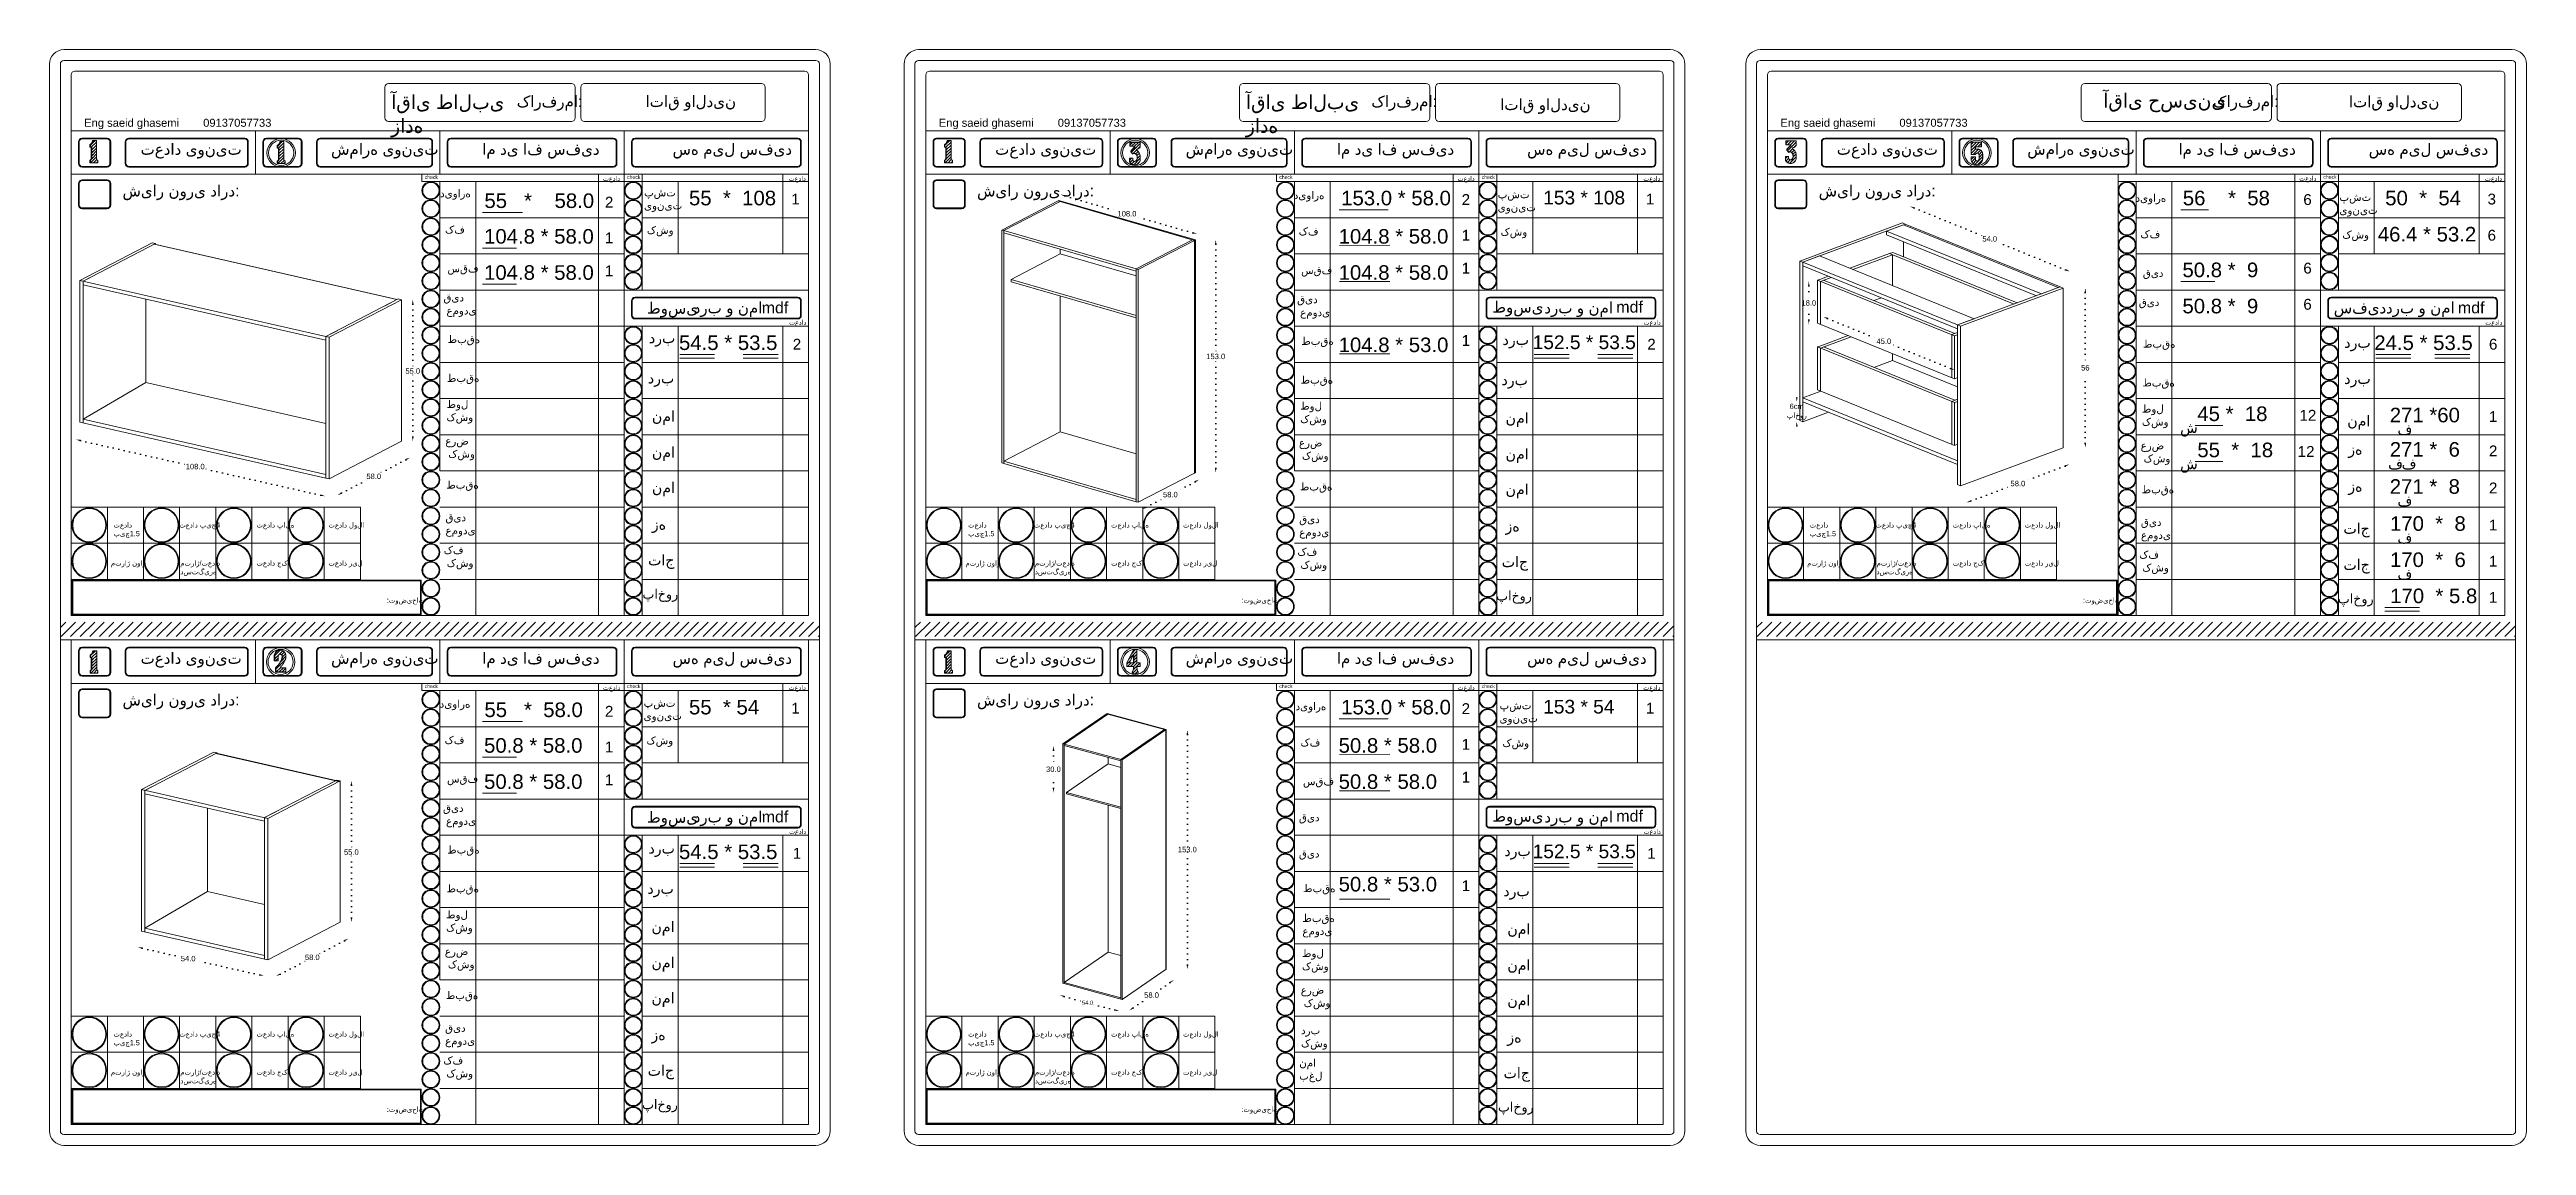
# Model space of a CAD drawing. Header units: centimetres. Extents: x 31 to 5445, y 74 to 2139.
# Drawn here: x 4074 to 5445, y 124 to 730 of the extents above; entities that cross this region are included whole.
import ezdxf

# ---------------------------------------------------------------- set-up
doc = ezdxf.new("R2010")
doc.units = ezdxf.units.CM
doc.header["$MEASUREMENT"] = 0
doc.linetypes.add('ACAD_ISO07W100', pattern=[3, 0, -3])
doc.styles.get("Standard").update_dxf_attribs({"font": 'arial.ttf'})
doc.dimstyles.get("Standard").update_dxf_attribs({"dimtxt": 3, "dimasz": 2.5, "dimexe": 0.18, "dimexo": 0.0625, "dimgap": 0.09, "dimtad": 0, "dimtih": 1, "dimtoh": 1, "dimdec": 1, "dimzin": 0, "dimdsep": 46, "dimtxsty": 'Standard', "dimcen": 0.09, "dimse1": 1, "dimse2": 1, "dimadec": 0, "dimazin": 0, "dimtfac": 1, "dimtdec": 1, "dimtofl": 0, "dimtmove": 0, "dimatfit": 3, "dimfxl": 1, "dimtolj": 1, "dimtzin": 0, "dimarcsym": 0})

msp = doc.modelspace()

# ---------------------------------------------------------------- texts
at = {"lineweight": 20, "attachment_point": 1}
for s, width, gutter_width, heights, insert, char_height in [('{\\fArial|b0|i0|c178|p34;آقای طالبی زاده}', 67.5041, 355.35, [16.53], (4263.5, 705.42), 7.8391), ('{\\fArial|b0|i0|c178|p34;کارفرما:}', 0.2338, 164.79, [0], (4333.05, 705.04), 6.3113), ('{\\fArial|b0|i0|c178|p34;اتاق والدین}', 65.3788, 164.79, [0], (4404.32, 705.04), 6.3113), ('{\\fArial|b0|i0|c178|p34;آقای طالبی زاده}', 67.5041, 355.35, [16.53], (4736.5, 705.42), 7.8391), ('{\\fArial|b0|i0|c178|p34;کارفرما:}', 0.2338, 164.79, [0], (4805.93, 705.04), 6.3113), ('{\\fArial|b0|i0|c178|p34;اتاق والدین}', 65.3788, 164.79, [0], (4877.2, 703.35), 6.3113), ('{\\fArial|b0|i0|c178|p34;آقای حسینی}', 67.5041, 355.35, [16.53], (5210.88, 706.3), 7.8391), ('{\\fArial|b0|i0|c178|p34;کارفرما:}', 0.2338, 164.79, [0], (5271.65, 705.04), 6.3113), ('{\\fArial|b0|i0|c178|p34;اتاق والدین}', 65.3788, 164.79, [0], (5346.85, 704.91), 6.3113), ('{\\fArial|b0|i0|c178|p34;Eng saeid ghasemi}', 79.2452, 164.79, [0], (4093.67, 692.23), 4.4179), ('{\\fArial|b0|i0|c178|p34;09137057733 }', 65.4498, 164.79, [0], (4159.51, 692.23), 4.4179), ('{\\fArial|b0|i0|c178|p34;Eng saeid ghasemi}', 79.2452, 164.79, [0], (4566.55, 692.23), 4.4179), ('{\\fArial|b0|i0|c178|p34;09137057733 }', 65.4498, 164.79, [0], (4632.39, 692.23), 4.4179), ('{\\fArial|b0|i0|c178|p34;Eng saeid ghasemi}', 79.2452, 164.79, [0], (5032.27, 692.23), 4.4179), ('{\\fArial|b0|i0|c178|p34;09137057733 }', 65.4498, 164.79, [0], (5098.11, 692.23), 4.4179), ('{\\fArial|b0|i0|c178|p34;تعداد یونیت}', 65.4498, 164.79, [0], (4124.88, 678.65), 6.3113), ('{\\fArial|b0|i0|c178|p34;شماره یونیت}', 65.4498, 164.79, [0], (4230.3, 678.65), 6.3113), ('{\\fArial|b0|i0|c178|p34;ام دی اف سفید}', 65.4498, 164.79, [0], (4313.92, 678.65), 6.3113), ('{\\fArial|b0|i0|c178|p34;سه میل سفید}', 65.4498, 164.79, [0], (4419.24, 678.65), 6.3113), ('{\\fArial|b0|i0|c178|p34;تعداد یونیت}', 65.4498, 164.79, [0], (4597.76, 678.65), 6.3113), ('{\\fArial|b0|i0|c178|p34;شماره یونیت}', 65.4498, 164.79, [0], (4703.19, 678.65), 6.3113), ('{\\fArial|b0|i0|c178|p34;ام دی اف سفید}', 65.4498, 164.79, [0], (4786.8, 678.65), 6.3113), ('{\\fArial|b0|i0|c178|p34;سه میل سفید}', 65.4498, 164.79, [0], (4892.12, 678.65), 6.3113), ('{\\fArial|b0|i0|c178|p34;تعداد یونیت}', 65.4498, 164.79, [0], (5063.48, 678.65), 6.3113), ('{\\fArial|b0|i0|c178|p34;شماره یونیت}', 65.4498, 164.79, [0], (5168.9, 678.65), 6.3113), ('{\\fArial|b0|i0|c178|p34;ام دی اف سفید}', 65.4498, 164.79, [0], (5252.52, 678.65), 6.3113), ('{\\fArial|b0|i0|c178|p34;سه میل سفید}', 65.4498, 164.79, [0], (5357.84, 678.65), 6.3113), ('{\\fArial|b0|i0|c178|p34;check}', 65.4498, 164.79, [0], (4282.08, 660.95), 2.0101), ('{\\fArial|b0|i0|c178|p34;تعداد }', 65.4498, 164.79, [0], (4380.75, 660.54), 2.6665), ('{\\fArial|b0|i0|c178|p34;check}', 65.4498, 164.79, [0], (4394.08, 660.95), 2.0101), ('{\\fArial|b0|i0|c178|p34;تعداد }', 65.4498, 164.79, [0], (4483.51, 660.54), 2.6665), ('{\\fArial|b0|i0|c178|p34;check}', 65.4498, 164.79, [0], (4754.96, 660.95), 2.0101), ('{\\fArial|b0|i0|c178|p34;تعداد }', 65.4498, 164.79, [0], (4853.63, 660.54), 2.6665), ('{\\fArial|b0|i0|c178|p34;check}', 65.4498, 164.79, [0], (4866.96, 660.95), 2.0101), ('{\\fArial|b0|i0|c178|p34;تعداد }', 65.4498, 164.79, [0], (4956.39, 660.54), 2.6665), ('{\\fArial|b0|i0|c178|p34;تعداد }', 21.7486, 164.79, [0], (5319.35, 660.66), 2.6665), ('{\\fArial|b0|i0|c178|p34;check}', 8.423, 164.79, [0], (5332.68, 661.07), 2.0101), ('{\\fArial|b0|i0|c178|p34;تعداد }', 65.4498, 164.79, [0], (5422.11, 660.54), 2.6665), ('{\\fArial|b0|i0|c178|p34;شیار نوری دارد:}', 65.4498, 164.79, [0], (4114.88, 655.61), 6.3113), ('{\\fArial|b0|i0|c178|p34;شیار نوری دارد:}', 65.4498, 164.79, [0], (4114.88, 655.61), 6.3113), ('{\\fArial|b0|i0|c178|p34;دیواره }', 17.3175, 247.18, [0], (4290.6, 653.17), 4.3074), ('55   *    58.0', 65.2593, 462.54, [8.23], (4315.14, 650.96), 8.0603), ('2{\\fArial|b0|i0|c178|p34; }', 8.5903, 164.79, [0], (4381.82, 649.09), 6), ('{\\fArial|b0|i0|c178|p34;پشت \\Pیونیت}', 19.3052, 247.18, [0], (4403.46, 653.62), 4.3074), ('55  *  108', 51.9382, 462.54, [8.23], (4428.34, 652.43), 8.06), ('1{\\fArial|b0|i0|c178|p34; }', 8.5903, 164.79, [0], (4484.98, 650.83), 6), ('{\\fArial|b0|i0|c178|p34;شیار نوری دارد:}', 65.4498, 164.79, [0], (4587.76, 655.61), 6.3113), ('{\\fArial|b0|i0|c178|p34;شیار نوری دارد:}', 65.4498, 164.79, [0], (4587.76, 655.61), 6.3113), ('{\\fArial|b0|i0|c178|p34;دیواره }', 17.3175, 247.18, [0], (4762.98, 652.18), 4.3074), ('153.0 * 58.0', 65.2593, 462.54, [8.23], (4789.23, 652.43), 8.0603), ('2{\\fArial|b0|i0|c178|p34; }', 8.5903, 164.79, [0], (4855.91, 650.56), 6), ('{\\fArial|b0|i0|c178|p34;پشت \\Pیونیت}', 19.3052, 247.18, [0], (4875.84, 652.63), 4.3074), ('153 * 108', 57.9712, 434.7, [7.74], (4901.02, 652.43), 7.575), ('1{\\fArial|b0|i0|c178|p34; }', 8.5903, 164.79, [0], (4957.86, 650.83), 6), ('{\\fArial|b0|i0|c178|p34;شیار نوری دارد:}', 65.4498, 164.79, [0], (5053.48, 655.61), 6.3113), ('{\\fArial|b0|i0|c178|p34;شیار نوری دارد:}', 65.4498, 164.79, [0], (5053.48, 655.61), 6.3113), ('{\\fArial|b0|i0|c178|p34;دیواره }', 17.3175, 247.18, [0], (5228.75, 650.62), 4.3074), ('56    *  58', 65.2593, 462.54, [8.23], (5254.94, 652.43), 8.0603), ('6{\\fArial|b0|i0|c178|p34; }', 8.5903, 164.79, [0], (5321.63, 650.56), 6), ('{\\fArial|b0|i0|c178|p34;پشت \\Pیونیت}', 19.3052, 247.18, [0], (5341.6, 651.07), 4.3074), ('50  *  54', 51.9382, 462.54, [8.23], (5366.94, 652.43), 8.06), ('3{\\fArial|b0|i0|c178|p34; }', 8.5903, 164.79, [0], (5423.58, 650.83), 6), ('{\\fArial|b0|i0|c178|p34;کف }', 15.3367, 247.18, [0], (4293.34, 633.16), 4.3074), ('104.{\\fArial|b0|i0|c178|p34;8} * 58.0', 65.2593, 462.54, [0], (4314.94, 631.24), 8.0603), ('{\\fArial|b0|i0|c178|p34;کشو }', 17.7019, 247.18, [0], (4405.06, 632.9), 4.3074), ('{\\fArial|b0|i0|c178|p34;کف }', 15.3367, 247.18, [0], (4765.72, 632.18), 4.3074), ('104.{\\fArial|b0|i0|c178|p34;8} * 58.0', 65.2593, 462.54, [0], (4787.82, 631.24), 8.0603), ('1{\\fArial|b0|i0|c178|p34; }', 8.5903, 164.79, [0], (4855.91, 630.83), 6), ('{\\fArial|b0|i0|c178|p34;کشو }', 17.7019, 247.18, [0], (4877.44, 631.91), 4.3074), ('{\\fArial|b0|i0|c178|p34;کف }', 15.3367, 247.18, [0], (5231.49, 630.62), 4.3074), ('{\\fArial|b0|i0|c178|p34;کشو }', 17.7019, 247.18, [0], (5343.21, 630.35), 4.3074), ('46.{\\fArial|b0|i0|c178|p34;4} * 53.2', 81.1131, 462.54, [8.23], (5362.83, 632.43), 8.0603), ('6', 8.5903, 164.79, [0], (5423.58, 630.83), 6), ('1{\\fArial|b0|i0|c178|p34; }', 8.5903, 164.79, [0], (4381.82, 629.37), 6), ('{\\fArial|b0|i0|c178|p34;سقف}', 20.995, 247.18, [0], (4294.69, 611.69), 4.3074), ('104.{\\fArial|b0|i0|c178|p34;8} * 58.0', 65.2593, 462.54, [0], (4314.94, 611.24), 8.0603), ('1{\\fArial|b0|i0|c178|p34; }', 8.5903, 164.79, [0], (4381.82, 611.17), 6), ('{\\fArial|b0|i0|c178|p34;سقف}', 20.995, 247.18, [0], (4767.07, 610.71), 4.3074), ('104.{\\fArial|b0|i0|c178|p34;8} * 58.0', 65.2593, 462.54, [0], (4787.82, 611.24), 8.0603), ('1{\\fArial|b0|i0|c178|p34; }', 8.5903, 164.79, [0], (4855.91, 612.64), 6), ('{\\fArial|b0|i0|c178|p34;قید}', 20.995, 247.18, [0], (5232.84, 609.15), 4.3074), ('50.{\\fArial|b0|i0|c178|p34;8} *  9', 65.2593, 462.54, [0], (5254.74, 612.7), 8.0603), ('6{\\fArial|b0|i0|c178|p34; }', 8.5903, 164.79, [0], (5321.63, 612.64), 6), ('{\\fArial|b0|i0|c178|p34;قید  \\P عمودی }', 21.1589, 247.18, [0], (4292.47, 595.57), 4.3074), ('{\\fArial|b0|i0|c178|p34;طوسی}', 27.2115, 164.79, [0], (4405, 590.74), 6.3113), ('{\\fArial|b0|i0|c178|p34;درب و نما}', 36.021, 164.79, [0], (4430.91, 590.95), 6.3113), ('mdf', 37.9785, 164.79, [0], (4468.59, 590.95), 6.311), ('{\\fArial|b0|i0|c178|p34;قید  \\P عمودی }', 21.1589, 247.18, [0], (4764.84, 594.59), 4.3074), ('{\\fArial|b0|i0|c178|p34;طوسی}', 27.2115, 164.79, [0], (4872.76, 591.35), 6.3113), ('{\\fArial|b0|i0|c178|p34;درب و نما}', 65.4498, 164.79, [0], (4901.63, 590.95), 6.3113), ('mdf', 37.9785, 164.79, [0], (4941.47, 591.35), 6.311), ('{\\fArial|b0|i0|c178|p34;قید  \\P }', 21.1589, 247.18, [0], (5230.61, 593.02), 4.3074), ('50.{\\fArial|b0|i0|c178|p34;8} *  9', 65.2593, 462.54, [0], (5254.74, 592.7), 8.0603), ('6{\\fArial|b0|i0|c178|p34; }', 8.5903, 164.79, [0], (5321.63, 592.64), 6), ('{\\fArial|b0|i0|c178|p34;سفید}', 27.2115, 164.79, [0], (5338.48, 590.95), 6.3113), ('{\\fArial|b0|i0|c178|p34;درب و نما}', 37.9785, 164.79, [0], (5367.34, 590.95), 6.3113), ('mdf', 37.9785, 164.79, [0], (5407.18, 590.95), 6.311), ('{\\fArial|b0|i0|c178|p34;تعداد }', 65.4498, 164.79, [0], (4483.73, 580.98), 2.6665), ('{\\fArial|b0|i0|c178|p34;تعداد }', 65.4498, 164.79, [0], (4956.61, 580.98), 2.6665), ('{\\fArial|b0|i0|c178|p34;تعداد }', 65.4498, 164.79, [0], (5422.33, 580.98), 2.6665), ('{\\fArial|b0|i0|c178|p34;طبقه}', 16.0176, 247.18, [0], (4294.75, 572.5), 4.3074), ('{\\fArial|b0|i0|c178|p34;درب}', 20.6748, 340.12, [0], (4406.15, 574.08), 5.927), ('54.5 * 53.5', 65.2593, 462.54, [8.23], (4422.81, 572.43), 8.0603), ('2{\\fArial|b0|i0|c178|p34; }', 8.5903, 164.79, [0], (4485.75, 570.56), 6), ('{\\fArial|b0|i0|c178|p34;طبقه}', 16.0176, 247.18, [0], (4767.12, 571.51), 4.3074), ('104.{\\fArial|b0|i0|c178|p34;8} * 53.0', 65.2593, 462.54, [0], (4787.82, 571.24), 8.0603), ('1{\\fArial|b0|i0|c178|p34; }', 8.5903, 164.79, [0], (4855.91, 572.64), 6), ('{\\fArial|b0|i0|c178|p34;درب}', 20.6748, 340.12, [0], (4878.53, 573.1), 5.927), ('152.5 * 53.5', 65.2593, 462.54, [8.23], (4895.19, 572.43), 7.5752), ('2', 8.5903, 164.79, [0], (4958.63, 570.56), 6), ('{\\fArial|b0|i0|c178|p34;طبقه}', 16.0176, 247.18, [0], (5232.89, 569.95), 4.3074), ('{\\fArial|b0|i0|c178|p34;درب}', 20.6748, 340.12, [0], (5344.3, 571.53), 5.927), ('24.5 * 53.5', 65.2593, 462.54, [8.23], (5360.91, 572.43), 8.0603), ('6{\\fArial|b0|i0|c178|p34; }', 8.5903, 164.79, [0], (5424.35, 570.56), 6), ('{\\fArial|b0|i0|c178|p34;طبقه}', 14.1457, 164.79, [0], (4294.38, 551.04), 4.3074), ('{\\fArial|b0|i0|c178|p34;درب}', 13.4202, 164.79, [0], (4405.57, 551.87), 5.927), ('{\\fArial|b0|i0|c178|p34;طبقه}', 14.1457, 164.79, [0], (4766.76, 550.05), 4.3074), ('{\\fArial|b0|i0|c178|p34;درب}', 13.4202, 164.79, [0], (4877.94, 550.88), 5.927), ('{\\fArial|b0|i0|c178|p34;طبقه}', 14.1457, 164.79, [0], (5232.53, 548.49), 4.3074), ('{\\fArial|b0|i0|c178|p34;درب}', 20.6748, 340.12, [0], (5344.3, 551.53), 5.927), ('{\\fArial|b0|i0|c178|p34;طول \\Pکشو}', 17.6756, 164.79, [0], (4294.15, 536.6), 4.3074), ('{\\fArial|b0|i0|c178|p34;طول \\Pکشو}', 17.6756, 164.79, [0], (4766.52, 535.61), 4.3074), ('{\\fArial|b0|i0|c178|p34;نما}', 11.1787, 164.79, [0], (4407.81, 530.7), 5.927), ('{\\fArial|b0|i0|c178|p34;نما}', 11.1787, 164.79, [0], (4880.19, 529.71), 5.927), ('{\\fArial|b0|i0|c178|p34;طول \\Pکشو}', 17.6756, 164.79, [0], (5232.29, 534.05), 4.3074), ('{\\fArial|b0|i0|c178|p34;ش}', 15.3157, 346.26, [0], (5253.49, 524.53), 6.0339), ('45 *{\\fArial|b0|i0|c178|p34; } 18', 65.2593, 462.54, [0], (5262.98, 533.13), 8.0603), ('12{\\fArial|b0|i0|c178|p34; }', 8.5903, 164.79, [0], (5319.5, 531.26), 6), ('{\\fArial|b0|i0|c178|p34;نما}', 11.1787, 164.79, [0], (5345.95, 528.15), 5.927), ('271 *60', 57.9712, 462.54, [8.23], (5369.46, 532.43), 8.06), ('{\\fArial|b0|i0|c178|p34;ف}', 15.3157, 346.26, [0], (5373.72, 523.57), 6.0339), ('1{\\fArial|b0|i0|c178|p34; }', 8.5903, 164.79, [0], (5424.35, 530.56), 6), ('{\\fArial|b0|i0|c178|p34;عرض \\P کشو}', 18.5758, 164.79, [0], (4293.46, 516.3), 4.3074), ('{\\fArial|b0|i0|c178|p34;نما}', 11.1787, 164.79, [0], (4407.81, 510.81), 5.927), ('{\\fArial|b0|i0|c178|p34;عرض \\P کشو}', 18.5758, 164.79, [0], (4765.84, 515.31), 4.3074), ('{\\fArial|b0|i0|c178|p34;نما}', 11.1787, 164.79, [0], (4880.19, 509.82), 5.927), ('{\\fArial|b0|i0|c178|p34;عرض \\P کشو}', 18.5758, 164.79, [0], (5231.61, 513.75), 4.3074), ('55  *  18', 65.2593, 462.54, [0], (5262.98, 513.13), 8.06), ('12{\\fArial|b0|i0|c178|p34; }', 8.5903, 164.79, [0], (5318.5, 511.26), 6), ('{\\fArial|b0|i0|c178|p34;زه}', 13.4202, 164.79, [0], (5346.5, 512.5), 5.927), ('271 *  6', 57.9712, 462.54, [8.23], (5369.46, 513.43), 8.06), ('2{\\fArial|b0|i0|c178|p34; }', 8.5903, 164.79, [0], (5424.35, 511.56), 6), ('{\\fArial|b0|i0|c178|p34;ش}', 15.3157, 346.26, [0], (5253.49, 504.53), 6.0339), ('{\\fArial|b0|i0|c178|p34;ف}', 15.3157, 346.26, [0], (5368.5, 504.57), 6.0339), ('{\\fArial|b0|i0|c178|p34;ف}', 15.3157, 346.26, [0], (5376, 504.57), 6.0339), ('{\\fArial|b0|i0|c178|p34;طبقه}', 14.2061, 164.79, [0], (4294.01, 491.99), 4.3074), ('{\\fArial|b0|i0|c178|p34;نما}', 11.1787, 164.79, [0], (4407.81, 491.27), 5.927), ('{\\fArial|b0|i0|c178|p34;طبقه}', 14.2061, 164.79, [0], (4766.38, 491), 4.3074), ('{\\fArial|b0|i0|c178|p34;نما}', 11.1787, 164.79, [0], (4880.19, 490.28), 5.927), ('{\\fArial|b0|i0|c178|p34;طبقه}', 14.2061, 164.79, [0], (5232.15, 489.44), 4.3074), ('{\\fArial|b0|i0|c178|p34;زه}', 13.4202, 164.79, [0], (5346.5, 492), 5.927), ('271 *  8', 57.9712, 462.54, [8.23], (5369.46, 492.93), 8.06), ('{\\fArial|b0|i0|c178|p34;ف}', 15.3157, 346.26, [0], (5373.72, 484.07), 6.0339), ('2{\\fArial|b0|i0|c178|p34; }', 8.5903, 164.79, [0], (5424.35, 491.06), 6), ('تعداد \\Pپیچ1.5', 65.4498, 164.79, [0], (4109.91, 469.07), 2.872), ('تعداد پیچ4', 65.4498, 164.79, [0], (4146.31, 469.07), 2.872), ('تعداد پایه', 65.4498, 164.79, [0], (4189.03, 469.07), 2.872), ('تعداد لولا', 65.4498, 164.79, [0], (4228.84, 469.07), 2.872), ('{\\fArial|b0|i0|c178|p34;قید \\Pعمودی}', 14.0099, 164.79, [0], (4293.61, 473.97), 4.3074), ('{\\fArial|b0|i0|c178|p34;زه}', 11.2031, 164.79, [0], (4407.79, 471), 5.927), ('تعداد \\Pپیچ1.5', 65.4498, 164.79, [0], (4582.8, 469.07), 2.872), ('تعداد پیچ4', 65.4498, 164.79, [0], (4619.19, 469.07), 2.872), ('تعداد پایه', 65.4498, 164.79, [0], (4661.92, 469.07), 2.872), ('تعداد لولا', 65.4498, 164.79, [0], (4701.73, 469.07), 2.872), ('{\\fArial|b0|i0|c178|p34;قید \\Pعمودی}', 14.0099, 164.79, [0], (4765.99, 472.98), 4.3074), ('{\\fArial|b0|i0|c178|p34;زه}', 11.2031, 164.79, [0], (4880.16, 470.02), 5.927), ('تعداد \\Pپیچ1.5', 65.4498, 164.79, [0], (5048.51, 469.07), 2.872), ('تعداد پیچ4', 65.4498, 164.79, [0], (5084.91, 469.07), 2.872), ('تعداد پایه', 65.4498, 164.79, [0], (5127.63, 469.07), 2.872), ('تعداد لولا', 65.4498, 164.79, [0], (5167.44, 469.07), 2.872), ('{\\fArial|b0|i0|c178|p34;قید \\Pعمودی}', 14.0099, 164.79, [0], (5231.76, 471.42), 4.3074), ('{\\fArial|b0|i0|c178|p34;تاج}', 13.2883, 164.79, [0], (5343.84, 468.64), 5.927), ('170  *  8', 65.2593, 462.54, [8.23], (5369.58, 472.43), 8.06), ('1{\\fArial|b0|i0|c178|p34; }', 8.5903, 164.79, [0], (5424.35, 470.56), 6), ('{\\fArial|b0|i0|c178|p34;کف }\\P{\\fArial|b0|i0|c178|p34; کشو}', 17.5398, 164.79, [0], (4292.64, 455.96), 4.3074), ('{\\fArial|b0|i0|c178|p34;کف }\\P{\\fArial|b0|i0|c178|p34; کشو}', 17.5398, 164.79, [0], (4765.02, 454.98), 4.3074), ('{\\fArial|b0|i0|c178|p34;کف }\\P{\\fArial|b0|i0|c178|p34; کشو}', 17.5398, 164.79, [0], (5230.79, 453.41), 4.3074), ('170  *  6', 65.2593, 462.54, [8.23], (5369.58, 452.43), 8.06), ('{\\fArial|b0|i0|c178|p34;ف}', 15.3157, 346.26, [0], (5373.72, 463.57), 6.0339), ('متراژ نوار', 65.4498, 164.79, [0], (4108.44, 447.99), 2.872), ('متراژ/تعداد\\Pدستگیره', 65.4498, 164.79, [0], (4146.88, 447.99), 2.8716), ('تعداد جک', 65.4498, 164.79, [0], (4189.03, 447.99), 2.872), ('تعداد ریل', 65.4498, 164.79, [0], (4228.84, 447.99), 2.872), ('{\\fArial|b0|i0|c178|p34;تاج}', 13.2883, 164.79, [0], (4405.7, 451.19), 5.927), ('متراژ نوار', 65.4498, 164.79, [0], (4581.32, 447.99), 2.872), ('متراژ/تعداد\\Pدستگیره', 65.4498, 164.79, [0], (4619.77, 447.99), 2.8716), ('تعداد جک', 65.4498, 164.79, [0], (4661.92, 447.99), 2.872), ('تعداد ریل', 65.4498, 164.79, [0], (4701.73, 447.99), 2.872), ('{\\fArial|b0|i0|c178|p34;تاج}', 13.2883, 164.79, [0], (4878.08, 450.21), 5.927), ('متراژ نوار', 65.4498, 164.79, [0], (5047.04, 447.99), 2.872), ('متراژ/تعداد\\Pدستگیره', 65.4498, 164.79, [0], (5085.48, 447.99), 2.8716), ('تعداد جک', 65.4498, 164.79, [0], (5127.63, 447.99), 2.872), ('تعداد ریل', 65.4498, 164.79, [0], (5167.44, 447.99), 2.872), ('{\\fArial|b0|i0|c178|p34;تاج}', 13.2883, 164.79, [0], (5343.84, 448.64), 5.927), ('{\\fArial|b0|i0|c178|p34;ف}', 15.3157, 346.26, [0], (5373.72, 443.57), 6.0339), ('1{\\fArial|b0|i0|c178|p34; }', 8.5903, 164.79, [0], (5424.35, 450.56), 6), (':توضیحات', 65.4498, 164.79, [0], (4261.14, 427.46), 2.872), ('{\\fArial|b0|i0|c178|p34;پاخور}', 12.8103, 147.32, [0], (4402.6, 432.14), 5.2987), (':توضیحات', 65.4498, 164.79, [0], (4734.02, 427.46), 2.872), ('{\\fArial|b0|i0|c178|p34;پاخور}', 12.8103, 147.32, [0], (4874.98, 431.15), 5.2987), (':توضیحات', 65.4498, 164.79, [0], (5199.74, 427.46), 2.872), ('{\\fArial|b0|i0|c178|p34;پاخور}', 12.8103, 147.32, [0], (5340.75, 429.59), 5.2987), ('170  * 5.8', 65.2593, 462.54, [8.23], (5369.69, 432.43), 8.06), ('1{\\fArial|b0|i0|c178|p34; }', 8.5903, 164.79, [0], (5424.35, 430.56), 6), ('{\\fArial|b0|i0|c178|p34;تعداد یونیت}', 65.4498, 164.79, [0], (4124.88, 397.13), 6.3113), ('{\\fArial|b0|i0|c178|p34;شماره یونیت}', 65.4498, 164.79, [0], (4230.3, 397.13), 6.3113), ('{\\fArial|b0|i0|c178|p34;ام دی اف سفید}', 65.4498, 164.79, [0], (4313.92, 397.13), 6.3113), ('{\\fArial|b0|i0|c178|p34;سه میل سفید}', 65.4498, 164.79, [0], (4419.24, 397.13), 6.3113), ('{\\fArial|b0|i0|c178|p34;تعداد یونیت}', 65.4498, 164.79, [0], (4597.76, 397.13), 6.3113), ('{\\fArial|b0|i0|c178|p34;شماره یونیت}', 65.4498, 164.79, [0], (4703.19, 397.13), 6.3113), ('{\\fArial|b0|i0|c178|p34;ام دی اف سفید}', 65.4498, 164.79, [0], (4786.8, 397.13), 6.3113), ('{\\fArial|b0|i0|c178|p34;سه میل سفید}', 65.4498, 164.79, [0], (4892.12, 397.13), 6.3113), ('{\\fArial|b0|i0|c178|p34;شیار نوری دارد:}', 65.4498, 164.79, [0], (4114.88, 374.09), 6.3113), ('{\\fArial|b0|i0|c178|p34;شیار نوری دارد:}', 65.4498, 164.79, [0], (4114.88, 374.09), 6.3113), ('{\\fArial|b0|i0|c178|p34;check}', 65.4498, 164.79, [0], (4282.08, 379.44), 2.0101), ('{\\fArial|b0|i0|c178|p34;دیواره }', 17.3175, 247.18, [0], (4290.37, 370.91), 4.3074), ('{\\fArial|b0|i0|c178|p34;تعداد }', 65.4498, 164.79, [0], (4380.75, 379.03), 2.6665), ('{\\fArial|b0|i0|c178|p34;check}', 65.4498, 164.79, [0], (4394.08, 379.44), 2.0101), ('{\\fArial|b0|i0|c178|p34;پشت \\Pیونیت}', 19.3052, 247.18, [0], (4403.23, 371.36), 4.3074), ('55  * 54', 51.9382, 462.54, [8.23], (4428.34, 370.91), 8.06), ('{\\fArial|b0|i0|c178|p34;تعداد }', 65.4498, 164.79, [0], (4483.51, 379.03), 2.6665), ('{\\fArial|b0|i0|c178|p34;شیار نوری دارد:}', 65.4498, 164.79, [0], (4587.76, 374.09), 6.3113), ('{\\fArial|b0|i0|c178|p34;شیار نوری دارد:}', 65.4498, 164.79, [0], (4587.76, 374.09), 6.3113), ('{\\fArial|b0|i0|c178|p34;check}', 65.4498, 164.79, [0], (4754.96, 379.44), 2.0101), ('153.0 * 58.0', 65.2593, 462.54, [8.23], (4789.23, 370.91), 8.0603), ('{\\fArial|b0|i0|c178|p34;تعداد }', 65.4498, 164.79, [0], (4853.63, 379.03), 2.6665), ('{\\fArial|b0|i0|c178|p34;check}', 65.4498, 164.79, [0], (4866.96, 379.44), 2.0101), ('153 * 54', 57.9712, 434.7, [7.74], (4901.02, 370.91), 7.575), ('{\\fArial|b0|i0|c178|p34;تعداد }', 65.4498, 164.79, [0], (4956.39, 379.03), 2.6665), ('55   *  58.0', 65.2593, 462.54, [8.23], (4315.14, 369.44), 8.0603), ('2{\\fArial|b0|i0|c178|p34; }', 8.5903, 164.79, [0], (4381.82, 367.58), 6), ('1{\\fArial|b0|i0|c178|p34; }', 8.5903, 164.79, [0], (4484.98, 369.31), 6), ('{\\fArial|b0|i0|c178|p34;دیواره }', 17.3175, 247.18, [0], (4763.98, 369.55), 4.3074), ('2{\\fArial|b0|i0|c178|p34; }', 8.5903, 164.79, [0], (4855.91, 369.04), 6), ('{\\fArial|b0|i0|c178|p34;پشت \\Pیونیت}', 19.3052, 247.18, [0], (4876.84, 370), 4.3074), ('1{\\fArial|b0|i0|c178|p34; }', 8.5903, 164.79, [0], (4957.86, 369.31), 6), ('{\\fArial|b0|i0|c178|p34;کف }', 15.3367, 247.18, [0], (4293.11, 350.91), 4.3074), ('50.{\\fArial|b0|i0|c178|p34;8} * 58.0', 65.2593, 462.54, [0], (4314.94, 349.72), 8.0603), ('1{\\fArial|b0|i0|c178|p34; }', 8.5903, 164.79, [0], (4381.82, 347.85), 6), ('{\\fArial|b0|i0|c178|p34;کشو }', 17.7019, 247.18, [0], (4404.83, 350.64), 4.3074), ('{\\fArial|b0|i0|c178|p34;کف }', 15.3367, 247.18, [0], (4766.72, 349.54), 4.3074), ('50.{\\fArial|b0|i0|c178|p34;8} * 58.0', 65.2593, 462.54, [0], (4787.82, 349.72), 8.0603), ('1{\\fArial|b0|i0|c178|p34; }', 8.5903, 164.79, [0], (4855.91, 349.31), 6), ('{\\fArial|b0|i0|c178|p34;کشو }', 17.7019, 247.18, [0], (4878.44, 349.28), 4.3074), ('50.{\\fArial|b0|i0|c178|p34;8} * 58.0', 65.2593, 462.54, [0], (4314.94, 329.72), 8.0603), ('1{\\fArial|b0|i0|c178|p34; }', 8.5903, 164.79, [0], (4381.82, 329.65), 6), ('50.{\\fArial|b0|i0|c178|p34;8} * 58.0', 65.2593, 462.54, [0], (4787.82, 329.72), 8.0603), ('1{\\fArial|b0|i0|c178|p34; }', 8.5903, 164.79, [0], (4855.91, 331.12), 6), ('{\\fArial|b0|i0|c178|p34;سقف}', 20.995, 247.18, [0], (4294.46, 329.44), 4.3074), ('{\\fArial|b0|i0|c178|p34;سقف}', 20.995, 247.18, [0], (4768.07, 328.07), 4.3074), ('{\\fArial|b0|i0|c178|p34;قید  \\P عمودی }', 21.1589, 247.18, [0], (4292.23, 313.31), 4.3074), ('{\\fArial|b0|i0|c178|p34;طوسی}', 27.2115, 164.79, [0], (4405, 309.22), 6.3113), ('{\\fArial|b0|i0|c178|p34;درب و نما}', 36.021, 164.79, [0], (4430.91, 309.44), 6.3113), ('mdf', 37.9785, 164.79, [0], (4468.59, 309.44), 6.311), ('{\\fArial|b0|i0|c178|p34;قید  \\P }', 21.1589, 247.18, [0], (4765.85, 308.06), 4.3074), ('{\\fArial|b0|i0|c178|p34;طوسی}', 27.2115, 164.79, [0], (4872.76, 309.84), 6.3113), ('{\\fArial|b0|i0|c178|p34;درب و نما}', 65.4498, 164.79, [0], (4901.63, 309.44), 6.3113), ('mdf', 37.9785, 164.79, [0], (4941.47, 309.84), 6.311), ('{\\fArial|b0|i0|c178|p34;طبقه}', 16.0176, 247.18, [0], (4294.51, 290.24), 4.3074), ('{\\fArial|b0|i0|c178|p34;درب}', 20.6748, 340.12, [0], (4405.92, 291.83), 5.927), ('54.5 * 53.5', 65.2593, 462.54, [8.23], (4422.81, 290.91), 8.0603), ('{\\fArial|b0|i0|c178|p34;تعداد }', 65.4498, 164.79, [0], (4483.73, 299.46), 2.6665), ('1{\\fArial|b0|i0|c178|p34; }', 8.5903, 164.79, [0], (4485.75, 289.04), 6), ('{\\fArial|b0|i0|c178|p34;درب}', 20.6748, 340.12, [0], (4879.53, 290.46), 5.927), ('152.5 * 53.5', 65.2593, 462.54, [8.23], (4895.19, 290.91), 7.5752), ('{\\fArial|b0|i0|c178|p34;تعداد }', 65.4498, 164.79, [0], (4956.61, 299.46), 2.6665), ('1', 8.5903, 164.79, [0], (4958.63, 289.04), 6), ('{\\fArial|b0|i0|c178|p34;قید  \\P }', 21.1589, 247.18, [0], (4765.85, 288.06), 4.3074), ('{\\fArial|b0|i0|c178|p34;طبقه}', 14.1457, 164.79, [0], (4294.15, 268.78), 4.3074), ('{\\fArial|b0|i0|c178|p34;درب}', 13.4202, 164.79, [0], (4405.33, 269.61), 5.927), ('{\\fArial|b0|i0|c178|p34;طبقه}', 16.0176, 247.18, [0], (4768.13, 268.87), 4.3074), ('50.{\\fArial|b0|i0|c178|p34;8} * 53.0', 65.2593, 462.54, [0], (4787.82, 273), 8.0603), ('1{\\fArial|b0|i0|c178|p34; }', 8.5903, 164.79, [0], (4855.91, 271.12), 6), ('{\\fArial|b0|i0|c178|p34;درب}', 13.4202, 164.79, [0], (4878.95, 268.25), 5.927), ('{\\fArial|b0|i0|c178|p34;طول \\Pکشو}', 17.6756, 164.79, [0], (4293.91, 254.34), 4.3074), ('{\\fArial|b0|i0|c178|p34;نما}', 11.1787, 164.79, [0], (4407.58, 248.44), 5.927), ('{\\fArial|b0|i0|c178|p34;طبقه\\Pعمودی}', 14.1457, 164.79, [0], (4767.76, 252.42), 4.3074), ('{\\fArial|b0|i0|c178|p34;نما}', 11.1787, 164.79, [0], (4881.19, 247.08), 5.927), ('{\\fArial|b0|i0|c178|p34;طول \\Pکشو}', 17.6756, 164.79, [0], (4767.53, 232.98), 4.3074), ('{\\fArial|b0|i0|c178|p34;عرض \\P کشو}', 18.5758, 164.79, [0], (4293.23, 234.04), 4.3074), ('{\\fArial|b0|i0|c178|p34;نما}', 11.1787, 164.79, [0], (4407.58, 228.55), 5.927), ('{\\fArial|b0|i0|c178|p34;نما}', 11.1787, 164.79, [0], (4881.19, 227.18), 5.927), ('{\\fArial|b0|i0|c178|p34;طبقه}', 14.2061, 164.79, [0], (4293.77, 209.73), 4.3074), ('{\\fArial|b0|i0|c178|p34;نما}', 11.1787, 164.79, [0], (4407.58, 209.01), 5.927), ('{\\fArial|b0|i0|c178|p34;عرض \\P کشو}', 18.5758, 164.79, [0], (4766.85, 212.67), 4.3074), ('{\\fArial|b0|i0|c178|p34;نما}', 11.1787, 164.79, [0], (4881.19, 207.65), 5.927), ('تعداد \\Pپیچ1.5', 65.4498, 164.79, [0], (4109.91, 187.56), 2.872), ('تعداد پیچ4', 65.4498, 164.79, [0], (4146.31, 187.56), 2.872), ('تعداد پایه', 65.4498, 164.79, [0], (4189.03, 187.56), 2.872), ('تعداد لولا', 65.4498, 164.79, [0], (4228.84, 187.56), 2.872), ('{\\fArial|b0|i0|c178|p34;قید \\Pعمودی}', 14.0099, 164.79, [0], (4293.38, 191.71), 4.3074), ('{\\fArial|b0|i0|c178|p34;زه}', 11.2031, 164.79, [0], (4407.55, 188.75), 5.927), ('تعداد \\Pپیچ1.5', 65.4498, 164.79, [0], (4582.8, 187.56), 2.872), ('تعداد پیچ4', 65.4498, 164.79, [0], (4619.19, 187.56), 2.872), ('تعداد پایه', 65.4498, 164.79, [0], (4661.92, 187.56), 2.872), ('تعداد لولا', 65.4498, 164.79, [0], (4701.73, 187.56), 2.872), ('{\\fArial|b0|i0|c178|p34;درب\\Pکشو}', 14.0099, 164.79, [0], (4766.99, 190.35), 4.3074), ('{\\fArial|b0|i0|c178|p34;زه}', 11.2031, 164.79, [0], (4881.17, 187.38), 5.927), ('متراژ نوار', 65.4498, 164.79, [0], (4108.44, 166.47), 2.872), ('متراژ/تعداد\\Pدستگیره', 65.4498, 164.79, [0], (4146.88, 166.47), 2.8716), ('تعداد جک', 65.4498, 164.79, [0], (4189.03, 166.47), 2.872), ('تعداد ریل', 65.4498, 164.79, [0], (4228.84, 166.47), 2.872), ('{\\fArial|b0|i0|c178|p34;کف }\\P{\\fArial|b0|i0|c178|p34; کشو}', 17.5398, 164.79, [0], (4292.41, 173.7), 4.3074), ('{\\fArial|b0|i0|c178|p34;تاج}', 13.2883, 164.79, [0], (4405.47, 168.94), 5.927), ('متراژ نوار', 65.4498, 164.79, [0], (4581.32, 166.47), 2.872), ('متراژ/تعداد\\Pدستگیره', 65.4498, 164.79, [0], (4619.77, 166.47), 2.8716), ('تعداد جک', 65.4498, 164.79, [0], (4661.92, 166.47), 2.872), ('تعداد ریل', 65.4498, 164.79, [0], (4701.73, 166.47), 2.872), ('{\\fArial|b0|i0|c178|p34;نما\\Pبغل}', 17.5398, 164.79, [0], (4766.02, 172.34), 4.3074), ('{\\fArial|b0|i0|c178|p34;تاج}', 13.2883, 164.79, [0], (4879.08, 167.57), 5.927), (':توضیحات', 65.4498, 164.79, [0], (4261.14, 145.94), 2.872), ('{\\fArial|b0|i0|c178|p34;پاخور}', 12.8103, 147.32, [0], (4402.37, 149.88), 5.2987), (':توضیحات', 65.4498, 164.79, [0], (4734.02, 145.94), 2.872), ('{\\fArial|b0|i0|c178|p34;پاخور}', 12.8103, 147.32, [0], (4875.98, 148.52), 5.2987)]:
    msp.add_mtext_dynamic_manual_height_columns(s, width=width, gutter_width=gutter_width, heights=heights, dxfattribs=dict(at, insert=insert, char_height=char_height))

# ---------------------------------------------------------------- blocks, each defined once
blk = doc.blocks.new('*D151')
at = {"color": 0, "linetype": 'ACAD_ISO07W100', "lineweight": -2, "transparency": 16777216}
for p, q in [((4275.5, 589.7), (4275.5, 554.4)), ((4275.5, 516.4), (4275.5, 551.1))]:
    blk.add_line(p, q, dxfattribs=at)
at = {"color": 0, "transparency": 16777216}
for points in [[(4275.1, 589.7), (4275.9, 589.7), (4275.5, 592.2)], [(4275.1, 516.4), (4275.9, 516.4), (4275.5, 513.9)]]:
    blk.add_solid(points, dxfattribs=at)
at = {"layer": 'Defpoints', "color": 0, "transparency": 16777216}
for p in [(4269.2, 592.2), (4275.5, 592.2), (4269.2, 513.9)]:
    blk.add_point(p, dxfattribs=at)
at = {"color": 0, "lineweight": 20, "transparency": 16777216, "insert": (4275.5, 552.7), "char_height": 3, "attachment_point": 5}
blk.add_mtext('\\A1;55.0', dxfattribs=at)
blk = doc.blocks.new('*D158')
at = {"color": 0, "linetype": 'ACAD_ISO07W100', "lineweight": -2, "transparency": 16777216}
for p, q in [((4271.7, 503.7), (4257, 496.1)), ((4236.1, 485.3), (4250.8, 492.9))]:
    blk.add_line(p, q, dxfattribs=at)
at = {"color": 0, "transparency": 16777216}
for points in [[(4271.5, 504.1), (4271.9, 503.4), (4273.9, 504.9)], [(4235.9, 485.6), (4236.3, 484.9), (4233.9, 484.1)]]:
    blk.add_solid(points, dxfattribs=at)
at = {"layer": 'Defpoints', "color": 0, "transparency": 16777216}
for p in [(4269.2, 513.9, 95.2), (4229.2, 493.1, 95.2), (4233.9, 484.1)]:
    blk.add_point(p, dxfattribs=at)
at = {"color": 0, "lineweight": 20, "transparency": 16777216, "insert": (4253.9, 494.5), "char_height": 3, "attachment_point": 5}
blk.add_mtext('\\A1;58.0', dxfattribs=at)
blk = doc.blocks.new('*D152')
at = {"color": 0, "linetype": 'ACAD_ISO07W100', "lineweight": -2, "transparency": 16777216}
for p, q in [((4091.6, 514.3), (4150.1, 501)), ((4224.6, 484.1), (4160.1, 498.7))]:
    blk.add_line(p, q, dxfattribs=at)
at = {"color": 0, "transparency": 16777216}
for points in [[(4091.7, 514.7), (4091.5, 513.9), (4089.1, 514.9)], [(4224.7, 484.5), (4224.5, 483.7), (4227, 483.5)]]:
    blk.add_solid(points, dxfattribs=at)
at = {"layer": 'Defpoints', "color": 0, "transparency": 16777216}
for p in [(4091.3, 524.5, -10.6), (4089.1, 514.9), (4229.2, 493.1, 95.2)]:
    blk.add_point(p, dxfattribs=at)
at = {"color": 0, "lineweight": 20, "transparency": 16777216, "insert": (4155.1, 499.9), "char_height": 3, "attachment_point": 5}
blk.add_mtext('\\A1;108.0', dxfattribs=at)
blk = doc.blocks.new('*D145')
at = {"color": 0, "linetype": 'ACAD_ISO07W100', "lineweight": -2, "transparency": 16777216}
for p, q in [((4241.5, 323.7), (4241.5, 288.3)), ((4241.5, 250.4), (4241.5, 285.1))]:
    blk.add_line(p, q, dxfattribs=at)
at = {"color": 0, "transparency": 16777216}
for points in [[(4241.1, 323.7), (4241.9, 323.7), (4241.5, 326.2)], [(4241.1, 250.4), (4241.9, 250.4), (4241.5, 247.9)]]:
    blk.add_solid(points, dxfattribs=at)
at = {"layer": 'Defpoints', "color": 0, "transparency": 16777216}
for p in [(4235.2, 326.2), (4241.5, 326.2), (4235.2, 247.9)]:
    blk.add_point(p, dxfattribs=at)
at = {"color": 0, "lineweight": 20, "transparency": 16777216, "insert": (4241.5, 286.7), "char_height": 3, "attachment_point": 5}
blk.add_mtext('\\A1;55.0', dxfattribs=at)
blk = doc.blocks.new('*D157')
at = {"color": 0, "linetype": 'ACAD_ISO07W100', "lineweight": -2, "transparency": 16777216}
for p, q in [((4237.7, 237.7), (4223, 230.1)), ((4202.1, 219.2), (4216.8, 226.9))]:
    blk.add_line(p, q, dxfattribs=at)
at = {"color": 0, "transparency": 16777216}
for points in [[(4237.5, 238.1), (4237.9, 237.4), (4239.9, 238.9)], [(4201.9, 219.6), (4202.3, 218.9), (4199.9, 218.1)]]:
    blk.add_solid(points, dxfattribs=at)
at = {"layer": 'Defpoints', "color": 0, "transparency": 16777216}
for p in [(4235.2, 247.9, 95.2), (4195.2, 227.1, 95.2), (4199.9, 218.1)]:
    blk.add_point(p, dxfattribs=at)
at = {"color": 0, "lineweight": 20, "transparency": 16777216, "insert": (4219.9, 228.5), "char_height": 3, "attachment_point": 5}
blk.add_mtext('\\A1;58.0', dxfattribs=at)
blk = doc.blocks.new('*D146')
at = {"color": 0, "linetype": 'ACAD_ISO07W100', "lineweight": -2, "transparency": 16777216}
for p, q in [((4125.8, 233.6), (4147.2, 228.7)), ((4190.8, 218.8), (4155.2, 226.9))]:
    blk.add_line(p, q, dxfattribs=at)
at = {"color": 0, "transparency": 16777216}
for points in [[(4125.9, 234), (4125.7, 233.2), (4123.4, 234.2)], [(4190.9, 219.2), (4190.7, 218.4), (4193.2, 218.3)]]:
    blk.add_solid(points, dxfattribs=at)
at = {"layer": 'Defpoints', "color": 0, "transparency": 16777216}
for p in [(4123.4, 234.2), (4125.4, 243, -10.6), (4195.2, 227.1, 95.2)]:
    blk.add_point(p, dxfattribs=at)
at = {"color": 0, "lineweight": 20, "transparency": 16777216, "insert": (4151.2, 227.8), "char_height": 3, "attachment_point": 5}
blk.add_mtext('\\A1;54.0', dxfattribs=at)
blk = doc.blocks.new('*D142')
at = {"color": 0, "linetype": 'ACAD_ISO07W100', "lineweight": -2, "transparency": 16777216}
for p, q in [((4719.8, 622.8), (4719.8, 562.4)), ((4719.8, 499), (4719.8, 559.1))]:
    blk.add_line(p, q, dxfattribs=at)
at = {"color": 0, "transparency": 16777216}
for points in [[(4719.4, 622.8), (4720.2, 622.8), (4719.8, 625.3)], [(4719.4, 499), (4720.2, 499), (4719.8, 496.5)]]:
    blk.add_solid(points, dxfattribs=at)
at = {"layer": 'Defpoints', "color": 0, "transparency": 16777216}
for p in [(4708.6, 625.3, -2.7), (4708.6, 496.5, -2.7), (4719.8, 496.5)]:
    blk.add_point(p, dxfattribs=at)
at = {"color": 0, "lineweight": 20, "transparency": 16777216, "insert": (4719.8, 560.8), "char_height": 3, "attachment_point": 5}
blk.add_mtext('\\A1;153.0', dxfattribs=at)
blk = doc.blocks.new('*D143')
at = {"color": 0, "linetype": 'ACAD_ISO07W100', "lineweight": -2, "transparency": 16777216}
for p, q in [((4681.2, 477.4), (4691.5, 482.8)), ((4708.4, 491.5), (4697.8, 486))]:
    blk.add_line(p, q, dxfattribs=at)
at = {"color": 0, "transparency": 16777216}
for points in [[(4708.2, 491.9), (4708.6, 491.2), (4710.6, 492.7)], [(4681, 477.8), (4681.3, 477), (4678.9, 476.3)]]:
    blk.add_solid(points, dxfattribs=at)
at = {"layer": 'Defpoints', "color": 0, "transparency": 16777216}
for p in [(4708.6, 496.5, -2.7), (4676.9, 480.1, -2.7), (4678.9, 476.3)]:
    blk.add_point(p, dxfattribs=at)
at = {"color": 0, "lineweight": 20, "transparency": 16777216, "insert": (4694.7, 484.4), "char_height": 3, "attachment_point": 5}
blk.add_mtext('\\A1;58.0', dxfattribs=at)
blk = doc.blocks.new('*D144')
at = {"color": 0, "linetype": 'ACAD_ISO07W100', "lineweight": -2, "transparency": 16777216}
for p, q in [((4636.4, 649.6), (4665.7, 641.1)), ((4707.1, 629.2), (4675.7, 638.2))]:
    blk.add_line(p, q, dxfattribs=at)
at = {"color": 0, "transparency": 16777216}
for points in [[(4636.5, 650), (4636.3, 649.2), (4634, 650.3)], [(4707.2, 629.6), (4707, 628.8), (4709.5, 628.5)]]:
    blk.add_solid(points, dxfattribs=at)
at = {"layer": 'Defpoints', "color": 0, "transparency": 16777216}
for p in [(4633.1, 647.1, -2.7), (4634, 650.3), (4708.6, 625.3, -2.7)]:
    blk.add_point(p, dxfattribs=at)
at = {"color": 0, "lineweight": 20, "transparency": 16777216, "insert": (4670.7, 639.7), "char_height": 3, "attachment_point": 5}
blk.add_mtext('\\A1;108.0', dxfattribs=at)
blk = doc.blocks.new('*D147')
at = {"color": 0, "linetype": 'ACAD_ISO07W100', "lineweight": -2, "transparency": 16777216}
for p, q in [((5201, 596.1), (5201, 556.1)), ((5201, 512.8), (5201, 552.9))]:
    blk.add_line(p, q, dxfattribs=at)
at = {"color": 0, "transparency": 16777216}
for points in [[(5200.6, 596.1), (5201.4, 596.1), (5201, 598.6)], [(5200.6, 512.8), (5201.4, 512.8), (5201, 510.3)]]:
    blk.add_solid(points, dxfattribs=at)
at = {"layer": 'Defpoints', "color": 0, "transparency": 16777216}
for p in [(5188.7, 598.6, 9.2), (5188.7, 510.3, 9.2), (5201, 510.3)]:
    blk.add_point(p, dxfattribs=at)
at = {"color": 0, "lineweight": 20, "transparency": 16777216, "insert": (5201, 554.5), "char_height": 3, "attachment_point": 5}
blk.add_mtext('\\A1;56', dxfattribs=at)
blk = doc.blocks.new('*D148')
at = {"color": 0, "linetype": 'ACAD_ISO07W100', "lineweight": -2, "transparency": 16777216}
for p, q in [((5189.8, 500.2), (5167.7, 492)), ((5137.6, 480.9), (5159.7, 489.1))]:
    blk.add_line(p, q, dxfattribs=at)
at = {"color": 0, "transparency": 16777216}
for points in [[(5189.6, 500.6), (5189.9, 499.8), (5192.1, 501.1)], [(5137.5, 481.3), (5137.8, 480.5), (5135.3, 480)]]:
    blk.add_solid(points, dxfattribs=at)
at = {"layer": 'Defpoints', "color": 0, "transparency": 16777216}
for p in [(5188.7, 510.3, 9.2), (5131.9, 489.3, 9.2), (5135.3, 480)]:
    blk.add_point(p, dxfattribs=at)
at = {"color": 0, "lineweight": 20, "transparency": 16777216, "insert": (5163.7, 490.5), "char_height": 3, "attachment_point": 5}
blk.add_mtext('\\A1;58.0', dxfattribs=at)
blk = doc.blocks.new('*D149')
at = {"color": 0, "linetype": 'ACAD_ISO07W100', "lineweight": -2, "transparency": 16777216}
for p, q in [((5106.2, 643), (5144.2, 627.5)), ((5190.1, 608.7), (5152.1, 624.2))]:
    blk.add_line(p, q, dxfattribs=at)
at = {"color": 0, "transparency": 16777216}
for points in [[(5106.3, 643.3), (5106, 642.6), (5103.9, 643.9)], [(5190.3, 609.1), (5189.9, 608.3), (5192.4, 607.8)]]:
    blk.add_solid(points, dxfattribs=at)
at = {"layer": 'Defpoints', "color": 0, "transparency": 16777216}
for p in [(5100.1, 634.7, 9.2), (5192.4, 607.8), (5188.7, 598.6, 9.2)]:
    blk.add_point(p, dxfattribs=at)
at = {"color": 0, "lineweight": 20, "transparency": 16777216, "insert": (5148.1, 625.8), "char_height": 3, "attachment_point": 5}
blk.add_mtext('\\A1;54.0', dxfattribs=at)
blk = doc.blocks.new('*D150')
at = {"color": 0, "linetype": 'ACAD_ISO07W100', "lineweight": -2, "transparency": 16777216}
for p, q in [((5041.3, 538.2), (5041.3, 540.7)), ((5041.3, 522.2), (5041.3, 519.7))]:
    blk.add_line(p, q, dxfattribs=at)
at = {"color": 0, "transparency": 16777216}
for points in [[(5040.9, 538.2), (5041.8, 538.2), (5041.3, 535.7)], [(5040.9, 522.2), (5041.8, 522.2), (5041.3, 524.7)]]:
    blk.add_solid(points, dxfattribs=at)
at = {"layer": 'Defpoints', "color": 0, "transparency": 16777216}
for p in [(5044.6, 535.7, 9.2), (5041.3, 524.7), (5044.6, 524.7, 9.2)]:
    blk.add_point(p, dxfattribs=at)
at = {"color": 0, "lineweight": 20, "transparency": 16777216, "insert": (5041.3, 530.2), "char_height": 3, "attachment_point": 5}
blk.add_mtext('\\A1;6cm\\P{\\fArial|b0|i0|c178|p34;پاخور}', dxfattribs=at)
blk = doc.blocks.new('*D153')
at = {"color": 0, "linetype": 'ACAD_ISO07W100', "lineweight": -2, "transparency": 16777216}
for p, q in [((4674.2, 200.6), (4682, 206)), ((4694.5, 214.6), (4686.7, 209.2))]:
    blk.add_line(p, q, dxfattribs=at)
at = {"color": 0, "transparency": 16777216}
for points in [[(4694.3, 214.9), (4694.7, 214.2), (4696.6, 216)], [(4673.9, 201), (4674.4, 200.3), (4672.1, 199.2)]]:
    blk.add_solid(points, dxfattribs=at)
at = {"layer": 'Defpoints', "color": 0, "transparency": 16777216}
for p in [(4692.4, 222, 5), (4668, 205.2, 5), (4672.1, 199.2)]:
    blk.add_point(p, dxfattribs=at)
at = {"color": 0, "lineweight": 20, "transparency": 16777216, "insert": (4684.3, 207.6), "char_height": 3, "attachment_point": 5}
blk.add_mtext('\\A1;58.0', dxfattribs=at)
blk = doc.blocks.new('*D154')
at = {"color": 0, "linetype": 'ACAD_ISO07W100', "lineweight": -2, "transparency": 16777216}
for p, q in [((4635.9, 206.9), (4645.9, 204.2)), ((4664, 199.4), (4651.9, 202.6))]:
    blk.add_line(p, q, dxfattribs=at)
at = {"color": 0, "transparency": 16777216}
for points in [[(4636, 207.3), (4635.8, 206.5), (4633.5, 207.6)], [(4664.1, 199.8), (4663.9, 199), (4666.4, 198.8)]]:
    blk.add_solid(points, dxfattribs=at)
at = {"layer": 'Defpoints', "color": 0, "transparency": 16777216}
for p in [(4633.5, 207.6), (4635.2, 214.1, 5), (4668.1, 205.4, 5)]:
    blk.add_point(p, dxfattribs=at)
at = {"color": 0, "lineweight": 20, "transparency": 16777216, "insert": (4648.9, 203.4), "char_height": 3, "attachment_point": 5}
blk.add_mtext('\\A1;{\\H0.75x;54.0}', dxfattribs=at)
blk = doc.blocks.new('*D155')
at = {"color": 0, "linetype": 'ACAD_ISO07W100', "lineweight": -2, "transparency": 16777216}
for p, q in [((4704.1, 351.8), (4704.1, 289.7)), ((4704.1, 224.3), (4704.1, 286.5))]:
    blk.add_line(p, q, dxfattribs=at)
at = {"color": 0, "transparency": 16777216}
for points in [[(4703.7, 351.8), (4704.5, 351.8), (4704.1, 354.3)], [(4703.7, 224.3), (4704.5, 224.3), (4704.1, 221.8)]]:
    blk.add_solid(points, dxfattribs=at)
at = {"layer": 'Defpoints', "color": 0, "transparency": 16777216}
for p in [(4692.2, 354.3, 5), (4704.1, 354.3), (4692.2, 221.8, 5)]:
    blk.add_point(p, dxfattribs=at)
at = {"color": 0, "lineweight": 20, "transparency": 16777216, "insert": (4704.1, 288.1), "char_height": 3, "attachment_point": 5}
blk.add_mtext('\\A1;153.0', dxfattribs=at)
blk = doc.blocks.new('*D170')
at = {"color": 0, "linetype": 'ACAD_ISO07W100', "lineweight": -2, "transparency": 16777216}
for p, q in [((4630, 343), (4630, 334.2)), ((4630, 322.1), (4630, 330.9))]:
    blk.add_line(p, q, dxfattribs=at)
at = {"color": 0, "transparency": 16777216}
for points in [[(4629.6, 343), (4630.4, 343), (4630, 345.5)], [(4629.6, 322.1), (4630.4, 322.1), (4630, 319.6)]]:
    blk.add_solid(points, dxfattribs=at)
at = {"layer": 'Defpoints', "color": 0, "transparency": 16777216}
for p in [(4630, 345.5), (4637.5, 345.5, 5), (4637.5, 319.6, 5)]:
    blk.add_point(p, dxfattribs=at)
at = {"color": 0, "lineweight": 20, "transparency": 16777216, "insert": (4630, 332.5), "char_height": 3, "attachment_point": 5}
blk.add_mtext('\\A1;30.0', dxfattribs=at)
blk = doc.blocks.new('*D171')
at = {"color": 0, "linetype": 'ACAD_ISO07W100', "lineweight": -2, "transparency": 16777216}
for p, q in [((5058.4, 581.8), (5085.5, 570.8)), ((5126.4, 554.2), (5093.5, 567.6))]:
    blk.add_line(p, q, dxfattribs=at)
at = {"color": 0, "transparency": 16777216}
for points in [[(5058.6, 582.2), (5058.2, 581.4), (5056.1, 582.7)], [(5126.6, 554.6), (5126.3, 553.8), (5128.7, 553.3)]]:
    blk.add_solid(points, dxfattribs=at)
at = {"layer": 'Defpoints', "color": 0, "transparency": 16777216}
for p in [(5054.4, 578.6, 9.2), (5127.1, 549.1, 9.2), (5128.7, 553.3)]:
    blk.add_point(p, dxfattribs=at)
at = {"color": 0, "lineweight": 20, "transparency": 16777216, "insert": (5089.5, 569.2), "char_height": 3, "attachment_point": 5}
blk.add_mtext('\\A1;45.0', dxfattribs=at)
blk = doc.blocks.new('*D172')
at = {"color": 0, "linetype": 'ACAD_ISO07W100', "lineweight": -2, "transparency": 16777216}
for p, q in [((5048, 599.8), (5048, 592.1)), ((5048, 581.1), (5048, 588.8))]:
    blk.add_line(p, q, dxfattribs=at)
at = {"color": 0, "transparency": 16777216}
for points in [[(5047.6, 599.8), (5048.4, 599.8), (5048, 602.3)], [(5047.6, 581.1), (5048.4, 581.1), (5048, 578.6)]]:
    blk.add_solid(points, dxfattribs=at)
at = {"layer": 'Defpoints', "color": 0, "transparency": 16777216}
for p in [(5054.4, 602.3, 9.2), (5048, 578.6), (5054.4, 578.6, 9.2)]:
    blk.add_point(p, dxfattribs=at)
at = {"color": 0, "lineweight": 20, "transparency": 16777216, "insert": (5048, 590.4), "char_height": 3, "attachment_point": 5}
blk.add_mtext('\\A1;18.0', dxfattribs=at)

# ---------------------------------------------------------------- dimensions: what is measured, and where the dimension line sits
at = {"lineweight": 20}
for base, p1, p2, angle, text, picture, middle, dimtype in [((4634, 650.31), (4708.58, 625.27, -2.7), (4633.07, 647.11, -2.7), 163.86724, '108.0', '*D144', (4670.68, 639.7), 161), ((4719.8, 496.55), (4708.58, 625.27, -2.7), (4708.58, 496.55, -2.7), 90, '153.0', '*D142', (4719.8, 560.77), 160), ((4275.5, 592.19, 10.58), (4269.22, 513.93, 10.58), (4269.22, 592.19, 10.58), 270, '55.0', '*D151', (4275.5, 552.74, 10.58), 160), ((5048, 578.59), (5054.41, 602.3, 9.24), (5054.41, 578.59, 9.24), 270, '18.0', '*D172', (5048, 590.44), 161), ((5128.75, 553.27), (5054.41, 578.59, 9.24), (5127.07, 549.14, 9.24), 337.94354, '45.0', '*D171', (5089.5, 569.17), 161), ((4089.13, 514.87, 10.58), (4229.19, 493.13, 105.76), (4091.32, 524.5), 167.18021, '108.0', '*D152', (4155.07, 499.87, 10.58), 161), ((4233.88, 484.1, 10.58), (4269.22, 513.93, 105.76), (4229.19, 493.13, 105.76), 207.4583, '58.0', '*D158', (4253.9, 494.5, 10.58), 161), ((4678.94, 476.26), (4708.58, 496.55, -2.7), (4676.93, 480.13, -2.7), 207.41507, '58.0', '*D143', (4694.67, 484.42), 161), ((4704.09, 354.34), (4692.16, 221.82, 5), (4692.16, 354.34, 5), 270, '153.0', '*D155', (4704.09, 288.08), 160), ((4241.52, 326.17, 10.58), (4235.24, 247.91, 10.58), (4235.24, 326.17, 10.58), 270, '55.0', '*D145', (4241.52, 286.71, 10.58), 160), ((4199.9, 218.07, 10.58), (4235.24, 247.91, 105.76), (4195.21, 227.1, 105.76), 207.4583, '58.0', '*D157', (4219.92, 228.47, 10.58), 161), ((4123.38, 234.17, 10.58), (4195.21, 227.1, 105.76), (4125.38, 242.98), 167.18705, '54.0', '*D146', (4151.19, 227.84, 10.58), 161), ((4633.47, 207.57), (4668.13, 205.35, 5), (4635.23, 214.14, 5), 165.05261, '{\\H0.75x;54.0}', '*D154', (4648.92, 203.44), 161)]:
    dim = msp.add_linear_dim(base=base, p1=p1, p2=p2, angle=angle, text=text, dimstyle='Standard', dxfattribs=at)
    dim.commit()
    dim.dimension.update_dxf_attribs({"geometry": picture, "text_midpoint": middle, "dimtype": dimtype})
for p1, p2, distance, text, picture, middle in [((5100.13, 634.72, 9.24), (5188.67, 598.6, 9.24), 9.91, '54.0', '*D149', (5148.14, 625.84)), ((5044.59, 535.74, 9.24), (5044.59, 524.68, 9.24), -3.24, '6cm\\P{\\fArial|b0|i0|c178|p34;پاخور}', '*D150', (5041.35, 530.21)), ((5188.67, 510.35, 9.24), (5131.86, 489.32, 9.24), 9.91, '58.0', '*D148', (5163.7, 490.54)), ((4692.43, 222, 5), (4667.97, 205.24, 5), 7.32, '58.0', '*D153', (4684.34, 207.58))]:
    dim = msp.add_aligned_dim(p1=p1, p2=p2, distance=distance, text=text, dimstyle='Standard', dxfattribs=at)
    dim.commit()
    dim.dimension.update_dxf_attribs({"geometry": picture, "text_midpoint": middle})
for base, p1, p2, text, picture, middle in [((5200.97, 510.35), (5188.67, 598.6, 9.24), (5188.67, 510.35, 9.24), '56', '*D147', (5200.97, 554.48)), ((4630, 345.5), (4637.46, 319.57, 5), (4637.46, 345.5, 5), '30.0', '*D170', (4630, 332.53))]:
    dim = msp.add_linear_dim(base=base, p1=p1, p2=p2, angle=90, text=text, dimstyle='Standard', dxfattribs=at)
    dim.commit()
    dim.dimension.update_dxf_attribs({"geometry": picture, "text_midpoint": middle})

# ---------------------------------------------------------------- hatches: boundary and pattern name
at = {"lineweight": 20}
h = msp.add_hatch(dxfattribs=at)
h.set_pattern_fill('ANSI31', color=256, scale=9.218651)
h.set_pattern_definition([(45, (3351.2399, 1219.13), (-0.8148213, 0.8148213), [])])
h.paths.add_polyline_path([(4101.01, 669.38), (4100.92, 669.42), (4100.83, 669.48), (4100.75, 669.54), (4100.68, 669.61), (4100.62, 669.69), (4100.57, 669.78), (4100.53, 669.87), (4100.5, 669.96), (4100.48, 670.06), (4100.48, 670.16), (4100.48, 680.09), (4098.62, 680.09), (4098.59, 679.86), (4098.54, 679.63), (4098.47, 679.4), (4098.39, 679.19), (4098.28, 678.98), (4098.16, 678.78), (4098.02, 678.59), (4097.87, 678.42), (4097.7, 678.26), (4097.51, 678.11), (4097.32, 677.98), (4097.11, 677.87), (4097.11, 676.46), (4097.52, 676.46), (4097.83, 676.44), (4097.83, 670.2), (4097.81, 670.1), (4097.79, 670.01), (4097.76, 669.92), (4097.72, 669.83), (4097.66, 669.75), (4097.6, 669.67), (4097.54, 669.6), (4097.46, 669.54), (4097.38, 669.48), (4097.3, 669.44), (4097.21, 669.4), (4097.11, 669.37), (4097.11, 667.95), (4101.2, 667.95), (4101.2, 669.33), (4101.1, 669.35)])
h = msp.add_hatch(dxfattribs=at)
h.set_pattern_fill('ANSI31', color=256, scale=9.218651)
h.set_pattern_definition([(45, (3454.8701, 1218.6885), (-0.8148213, 0.8148213), [])])
h.paths.add_polyline_path([(4204.64, 668.94), (4204.55, 668.98), (4204.46, 669.03), (4204.38, 669.1), (4204.31, 669.17), (4204.25, 669.25), (4204.2, 669.33), (4204.16, 669.43), (4204.13, 669.52), (4204.11, 669.62), (4204.11, 669.72), (4204.11, 679.65), (4202.25, 679.65), (4202.22, 679.41), (4202.17, 679.19), (4202.1, 678.96), (4202.02, 678.74), (4201.91, 678.54), (4201.79, 678.34), (4201.65, 678.15), (4201.5, 677.97), (4201.33, 677.81), (4201.14, 677.67), (4200.95, 677.54), (4200.74, 677.43), (4200.74, 676.02), (4201.15, 676.02), (4201.46, 676), (4201.46, 669.76), (4201.44, 669.66), (4201.42, 669.57), (4201.39, 669.48), (4201.35, 669.39), (4201.29, 669.31), (4201.24, 669.23), (4201.17, 669.16), (4201.09, 669.1), (4201.01, 669.04), (4200.93, 669), (4200.84, 668.96), (4200.74, 668.93), (4200.74, 667.5), (4204.83, 667.5), (4204.83, 668.89), (4204.73, 668.91)])
h = msp.add_hatch(dxfattribs=at)
h.set_pattern_fill('ANSI31', color=256, scale=9.218651)
h.set_pattern_definition([(45, (3824.122, 1219.13), (-0.8148213, 0.8148213), [])])
h.paths.add_polyline_path([(4573.89, 669.38), (4573.8, 669.42), (4573.71, 669.48), (4573.64, 669.54), (4573.57, 669.61), (4573.5, 669.69), (4573.45, 669.78), (4573.41, 669.87), (4573.38, 669.96), (4573.37, 670.06), (4573.36, 670.16), (4573.36, 680.09), (4571.5, 680.09), (4571.47, 679.86), (4571.42, 679.63), (4571.36, 679.4), (4571.27, 679.19), (4571.16, 678.98), (4571.04, 678.78), (4570.9, 678.59), (4570.75, 678.42), (4570.58, 678.26), (4570.39, 678.11), (4570.2, 677.98), (4569.99, 677.87), (4569.99, 676.46), (4570.4, 676.46), (4570.71, 676.44), (4570.71, 670.2), (4570.7, 670.1), (4570.67, 670.01), (4570.64, 669.92), (4570.6, 669.83), (4570.55, 669.75), (4570.49, 669.67), (4570.42, 669.6), (4570.35, 669.54), (4570.26, 669.48), (4570.18, 669.44), (4570.09, 669.4), (4569.99, 669.37), (4569.99, 667.95), (4574.08, 667.95), (4574.08, 669.33), (4573.98, 669.35)])
h = msp.add_hatch(dxfattribs=at)
h.set_pattern_fill('ANSI31', color=256, scale=9.218651)
h.set_pattern_definition([(45, (3963.4882, 1218.7946), (-0.8148213, 0.8148213), [])])
h.paths.add_polyline_path([(4678.04, 679.17), (4672.48, 679.17), (4672.48, 677.02), (4674.9, 677.02), (4675.04, 676.98), (4675.04, 676.62), (4673.32, 674.88), (4673.21, 674.76), (4673.17, 674.69), (4673.12, 674.62), (4673.09, 674.55), (4673.06, 674.47), (4673.03, 674.39), (4673.01, 674.32), (4672.99, 674.24), (4672.98, 674.07), (4672.98, 673.99), (4673.99, 672.82), (4674.02, 672.85), (4674.15, 672.94), (4674.28, 673.01), (4674.43, 673.06), (4674.58, 673.1), (4674.74, 673.11), (4674.87, 673.11), (4675.03, 673.1), (4675.18, 673.07), (4675.32, 673.01), (4675.46, 672.94), (4675.58, 672.85), (4675.69, 672.74), (4675.88, 672.51), (4676.04, 672.26), (4676.18, 672), (4676.29, 671.72), (4676.36, 671.43), (4676.41, 671.14), (4676.43, 670.84), (4676.41, 670.55), (4676.37, 670.25), (4676.29, 669.96), (4676.19, 669.69), (4676.06, 669.42), (4675.96, 669.22), (4675.83, 669.05), (4675.66, 668.91), (4675.47, 668.8), (4675.34, 668.76), (4675.13, 668.69), (4674.91, 668.67), (4674.7, 668.69), (4674.48, 668.76), (4674.29, 668.87), (4674.13, 669.01), (4673.99, 669.19), (4673.9, 669.38), (4673.9, 670.49), (4672.21, 670.49), (4672.21, 668.69), (4672.33, 668.41), (4672.48, 668.14), (4672.65, 667.89), (4672.85, 667.66), (4673.08, 667.45), (4673.32, 667.27), (4673.58, 667.11), (4673.85, 666.98), (4674.14, 666.87), (4674.44, 666.8), (4674.74, 666.76), (4675.05, 666.75), (4675.41, 666.78), (4675.78, 666.85), (4676.13, 666.97), (4676.39, 667.08), (4676.66, 667.25), (4676.96, 667.48), (4677.23, 667.74), (4677.46, 668.02), (4677.67, 668.34), (4677.83, 668.67), (4677.96, 669.02), (4678.04, 669.38), (4678.04, 671.27), (4678.03, 671.63), (4677.98, 671.99), (4677.9, 672.35), (4677.79, 672.69), (4677.66, 673.03), (4677.49, 673.35), (4677.3, 673.66), (4677.08, 673.95), (4676.84, 674.22), (4676.58, 674.47), (4676.29, 674.7), (4675.99, 674.9), (4675.99, 675.27), (4676.19, 675.33), (4676.39, 675.41), (4676.58, 675.5), (4676.76, 675.59), (4676.94, 675.69), (4677.12, 675.81), (4677.29, 675.93), (4677.45, 676.06), (4677.61, 676.19), (4677.76, 676.34), (4677.91, 676.49), (4678.04, 676.65)])
h = msp.add_hatch(dxfattribs=at)
h.set_pattern_fill('ANSI31', color=256, scale=9.218651)
h.set_pattern_definition([(45, (4326.4376, 1219.6075), (-0.8148213, 0.8148213), [])])
h.paths.add_polyline_path([(5040.99, 679.99), (5035.43, 679.99), (5035.43, 677.83), (5037.85, 677.83), (5037.99, 677.79), (5037.99, 677.43), (5036.27, 675.7), (5036.16, 675.57), (5036.12, 675.5), (5036.07, 675.43), (5036.04, 675.36), (5036.01, 675.29), (5035.98, 675.21), (5035.96, 675.13), (5035.94, 675.05), (5035.93, 674.89), (5035.93, 674.8), (5036.94, 673.63), (5036.97, 673.66), (5037.1, 673.75), (5037.23, 673.82), (5037.38, 673.88), (5037.53, 673.91), (5037.69, 673.92), (5037.82, 673.92), (5037.98, 673.91), (5038.13, 673.88), (5038.27, 673.83), (5038.41, 673.75), (5038.53, 673.66), (5038.64, 673.56), (5038.83, 673.32), (5038.99, 673.08), (5039.13, 672.81), (5039.24, 672.53), (5039.31, 672.25), (5039.36, 671.95), (5039.38, 671.66), (5039.36, 671.36), (5039.32, 671.07), (5039.24, 670.78), (5039.14, 670.5), (5039, 670.23), (5038.91, 670.04), (5038.78, 669.86), (5038.61, 669.72), (5038.42, 669.61), (5038.29, 669.57), (5038.08, 669.51), (5037.86, 669.48), (5037.64, 669.51), (5037.43, 669.57), (5037.24, 669.68), (5037.07, 669.82), (5036.94, 670), (5036.84, 670.2), (5036.84, 671.3), (5035.16, 671.3), (5035.16, 669.5), (5035.28, 669.22), (5035.43, 668.96), (5035.6, 668.71), (5035.8, 668.47), (5036.03, 668.27), (5036.27, 668.08), (5036.53, 667.92), (5036.8, 667.79), (5037.09, 667.69), (5037.39, 667.61), (5037.69, 667.57), (5038, 667.56), (5038.36, 667.59), (5038.72, 667.67), (5039.08, 667.78), (5039.34, 667.9), (5039.61, 668.06), (5039.91, 668.29), (5040.18, 668.55), (5040.41, 668.84), (5040.62, 669.15), (5040.78, 669.48), (5040.91, 669.83), (5040.99, 670.2), (5040.99, 672.08), (5040.98, 672.44), (5040.93, 672.8), (5040.85, 673.16), (5040.74, 673.51), (5040.61, 673.84), (5040.44, 674.17), (5040.25, 674.47), (5040.03, 674.77), (5039.79, 675.04), (5039.53, 675.29), (5039.24, 675.51), (5038.94, 675.71), (5038.94, 676.08), (5039.14, 676.15), (5039.33, 676.22), (5039.53, 676.31), (5039.71, 676.4), (5039.89, 676.51), (5040.07, 676.62), (5040.24, 676.74), (5040.4, 676.87), (5040.56, 677.01), (5040.71, 677.15), (5040.86, 677.3), (5040.99, 677.46)])
h = msp.add_hatch(dxfattribs=at)
h.set_pattern_fill('ANSI31', color=256, scale=9.218651)
h.set_pattern_definition([(45, (4462.9773, 1218.7968), (-0.8148213, 0.8148213), [])])
h.paths.add_polyline_path([(5143.52, 674.41), (5143.29, 674.66), (5143.03, 674.88), (5142.74, 675.07), (5142.43, 675.22), (5142.16, 675.31), (5141.85, 675.38), (5141.48, 675.41), (5140.13, 675.41), (5140.13, 676.72), (5143.41, 676.72), (5143.41, 679.24), (5137.81, 679.24), (5137.81, 672.48), (5140.13, 672.48), (5140.22, 672.69), (5140.34, 672.87), (5140.51, 673.01), (5140.7, 673.12), (5140.91, 673.19), (5141.15, 673.22), (5141.4, 673.19), (5141.61, 673.12), (5141.8, 673.01), (5141.97, 672.86), (5142.1, 672.68), (5142.19, 672.48), (5142.19, 669.9), (5142.15, 669.64), (5142.05, 669.39), (5141.89, 669.18), (5141.68, 669.02), (5141.44, 668.92), (5141.17, 668.88), (5140.91, 668.92), (5140.67, 669.02), (5140.44, 669.2), (5140.26, 669.43), (5140.16, 669.67), (5140.13, 669.93), (5140.13, 671.19), (5137.81, 671.19), (5137.81, 669.9), (5137.84, 669.48), (5137.92, 669.07), (5138.04, 668.72), (5138.23, 668.35), (5138.46, 668.01), (5138.74, 667.7), (5139.06, 667.43), (5139.41, 667.21), (5139.78, 667.03), (5140.18, 666.91), (5140.59, 666.84), (5141, 666.83), (5141.39, 666.9), (5141.76, 667.02), (5142.12, 667.18), (5142.47, 667.37), (5142.79, 667.6), (5143.08, 667.86), (5143.35, 668.15), (5143.58, 668.47), (5143.78, 668.81), (5143.94, 669.17), (5144.06, 669.54), (5144.14, 669.93), (5144.14, 672.48), (5144.14, 672.83), (5144.1, 673.17), (5144.01, 673.5), (5143.89, 673.82), (5143.72, 674.13)])
h = msp.add_hatch(dxfattribs=at)
h.set_pattern_fill('ANSI31', color=256, scale=30)
h.set_pattern_definition([(45, (1878.282, 117.7905), (-2.6516504, 2.6516504), [])])
h.paths.add_polyline_path([(4500.5, 413.89), (4080.5, 413.89), (4080.5, 405.89), (4500.5, 405.89)])
h = msp.add_hatch(dxfattribs=at)
h.set_pattern_fill('ANSI31', color=256, scale=30)
h.set_pattern_definition([(45, (2351.164, 117.7905), (-2.6516504, 2.6516504), [])])
h.paths.add_polyline_path([(4973.38, 413.89), (4553.38, 413.89), (4553.38, 405.89), (4973.38, 405.89)])
h = msp.add_hatch(dxfattribs=at)
h.set_pattern_fill('ANSI31', color=256, scale=30)
h.set_pattern_definition([(45, (2816.8813, 117.7905), (-2.6516504, 2.6516504), [])])
h.paths.add_polyline_path([(5439.1, 413.89), (5019.1, 413.89), (5019.1, 405.89), (5439.1, 405.89)])
h = msp.add_hatch(dxfattribs=at)
h.set_pattern_fill('ANSI31', color=256, scale=9.218651)
h.set_pattern_definition([(45, (3351.3445, 936.9145), (-0.8148213, 0.8148213), [])])
h.paths.add_polyline_path([(4101.11, 387.16), (4101.02, 387.21), (4100.94, 387.26), (4100.86, 387.32), (4100.79, 387.39), (4100.73, 387.47), (4100.68, 387.56), (4100.64, 387.65), (4100.61, 387.75), (4100.59, 387.85), (4100.58, 387.95), (4100.58, 397.87), (4098.72, 397.87), (4098.69, 397.64), (4098.64, 397.41), (4098.58, 397.19), (4098.49, 396.97), (4098.39, 396.76), (4098.26, 396.56), (4098.12, 396.38), (4097.97, 396.2), (4097.8, 396.04), (4097.62, 395.9), (4097.42, 395.77), (4097.22, 395.65), (4097.22, 394.25), (4097.62, 394.25), (4097.93, 394.23), (4097.93, 387.99), (4097.92, 387.89), (4097.9, 387.79), (4097.86, 387.7), (4097.82, 387.62), (4097.77, 387.53), (4097.71, 387.46), (4097.64, 387.39), (4097.57, 387.32), (4097.49, 387.27), (4097.4, 387.22), (4097.31, 387.19), (4097.22, 387.16), (4097.22, 385.73), (4101.3, 385.73), (4101.3, 387.11), (4101.21, 387.13)])
h = msp.add_hatch(dxfattribs=at)
h.set_pattern_fill('ANSI31', color=256, scale=9.218651)
h.set_pattern_definition([(45, (3473.3257, 937.3917), (-0.8148213, 0.8148213), [])])
h.paths.add_polyline_path([(4205.28, 388.67), (4202.25, 388.67), (4202.25, 389.02), (4202.56, 389.32), (4202.85, 389.63), (4203.14, 389.95), (4203.41, 390.28), (4203.67, 390.62), (4203.91, 390.98), (4204.14, 391.34), (4204.35, 391.71), (4204.55, 392.09), (4204.73, 392.48), (4204.9, 392.88), (4204.95, 393.03), (4205.05, 393.28), (4205.13, 393.53), (4205.19, 393.79), (4205.25, 394.05), (4205.29, 394.31), (4205.32, 394.57), (4205.33, 394.83), (4205.33, 395.1), (4205.31, 395.36), (4205.28, 395.63), (4205.03, 396.52), (4204.53, 397.31), (4203.83, 397.93), (4203.07, 398.28), (4202.27, 398.39), (4201.36, 398.26), (4200.52, 397.87), (4199.82, 397.27), (4199.33, 396.49), (4199.07, 395.6), (4199.08, 394.67), (4199.08, 392.55), (4200.98, 392.55), (4200.98, 395.34), (4201.16, 395.68), (4201.41, 395.92), (4201.72, 396.07), (4202.06, 396.13), (4202.27, 396.09), (4202.4, 396.07), (4202.4, 396.07), (4202.61, 396.04), (4202.91, 395.89), (4203.15, 395.65), (4203.31, 395.35), (4203.38, 395.01), (4203.38, 394.8), (4203.37, 394.58), (4203.34, 394.37), (4203.31, 394.15), (4203.27, 393.94), (4203.22, 393.73), (4203.16, 393.53), (4203.09, 393.32), (4203.01, 393.12), (4202.92, 392.93), (4202.82, 392.7), (4202.61, 392.29), (4202.39, 391.89), (4202.15, 391.49), (4201.9, 391.11), (4201.63, 390.73), (4201.35, 390.36), (4201.05, 390.01), (4200.75, 389.66), (4200.43, 389.33), (4200.1, 389.01), (4199.75, 388.7), (4199.75, 386.35), (4205.28, 386.35)])
h = msp.add_hatch(dxfattribs=at)
h.set_pattern_fill('ANSI31', color=256, scale=9.218651)
h.set_pattern_definition([(45, (3824.2267, 936.9145), (-0.8148213, 0.8148213), [])])
h.paths.add_polyline_path([(4573.99, 387.16), (4573.9, 387.21), (4573.82, 387.26), (4573.74, 387.32), (4573.67, 387.39), (4573.61, 387.47), (4573.56, 387.56), (4573.52, 387.65), (4573.49, 387.75), (4573.47, 387.85), (4573.46, 387.95), (4573.46, 397.87), (4571.6, 397.87), (4571.57, 397.64), (4571.53, 397.41), (4571.46, 397.19), (4571.37, 396.97), (4571.27, 396.76), (4571.15, 396.56), (4571.01, 396.38), (4570.85, 396.2), (4570.68, 396.04), (4570.5, 395.9), (4570.3, 395.77), (4570.1, 395.65), (4570.1, 394.25), (4570.5, 394.25), (4570.81, 394.23), (4570.81, 387.99), (4570.8, 387.89), (4570.78, 387.79), (4570.74, 387.7), (4570.7, 387.62), (4570.65, 387.53), (4570.59, 387.46), (4570.52, 387.39), (4570.45, 387.32), (4570.37, 387.27), (4570.28, 387.22), (4570.19, 387.19), (4570.1, 387.16), (4570.1, 385.73), (4574.19, 385.73), (4574.19, 387.11), (4574.09, 387.13)])
h = msp.add_hatch(dxfattribs=at)
h.set_pattern_fill('ANSI31', color=256, scale=9.218651)
h.set_pattern_definition([(45, (3980.5218, 937.3901), (-0.8148213, 0.8148213), [])])
h.paths.add_polyline_path([(4676.18, 398.72), (4674.44, 398.72), (4670.7, 391.44), (4670.7, 389.4), (4674.44, 389.4), (4674.44, 389.09), (4674.43, 388.83), (4674.42, 388.57), (4674.38, 388.31), (4674.34, 388.05), (4674.28, 387.8), (4674.21, 387.55), (4674.13, 387.3), (4674.04, 387.05), (4673.94, 386.81), (4673.82, 386.58), (4673.69, 386.35), (4673.55, 386.13), (4673.55, 385.34), (4676.98, 385.34), (4676.98, 386.07), (4676.85, 386.32), (4676.74, 386.59), (4676.63, 386.85), (4676.54, 387.12), (4676.46, 387.4), (4676.39, 387.67), (4676.32, 387.95), (4676.27, 388.23), (4676.23, 388.52), (4676.21, 388.8), (4676.19, 389.08), (4676.18, 389.4), (4677.97, 389.4), (4677.97, 391.43), (4676.18, 391.43)])
h.paths.add_polyline_path([(4674.39, 396), (4674.44, 395.97), (4674.44, 391.44), (4674.39, 391.43), (4672.01, 391.43)], flags=16)

# ---------------------------------------------------------------- linework, layer by layer
for p, q in [((4086.5, 417.53), (4086.5, 716.5)), ((4559.38, 417.53), (4559.38, 716.5)), ((5025.1, 417.53), (5025.1, 716.5)), ((4494.5, 685.53), (4086.5, 685.53)), ((4086.5, 506.55), (4086.5, 685.53)), ((4188.5, 661.53), (4188.5, 685.53)), ((4290.5, 661.53), (4290.5, 685.53)), ((4290.5, 685.53), (4290.5, 665.53)), ((4392.5, 661.53), (4392.5, 685.53)), ((4967.38, 685.53), (4559.38, 685.53)), ((4559.38, 506.55), (4559.38, 685.53)), ((4661.38, 661.53), (4661.38, 685.53)), ((4763.38, 661.53), (4763.38, 685.53)), ((4763.38, 685.53), (4763.38, 665.53)), ((4865.38, 661.53), (4865.38, 685.53)), ((5433.1, 685.53), (5025.1, 685.53)), ((5025.1, 506.55), (5025.1, 685.53)), ((5127.1, 661.53), (5127.1, 685.53)), ((5229.1, 661.53), (5229.1, 685.53)), ((5229.1, 685.53), (5229.1, 665.53)), ((5331.1, 661.53), (5331.1, 685.53)), ((4090.5, 667.53), (4090.5, 679.53)), ((4106.35, 681.53), (4092.5, 681.53)), ((4097.11, 677.87), (4097.11, 676.46)), ((4108.35, 679.53), (4108.35, 667.53)), ((4116.35, 667.53), (4116.35, 679.53)), ((4182.5, 681.53), (4118.35, 681.53)), ((4184.5, 667.53), (4184.5, 679.53)), ((4192.5, 679.53), (4192.5, 667.53)), ((4212.21, 681.53), (4194.5, 681.53)), ((4200.74, 677.43), (4200.74, 676.02)), ((4214.21, 667.53), (4214.21, 679.53)), ((4222.21, 667.53), (4222.21, 679.53)), ((4284.5, 681.53), (4224.21, 681.53)), ((4286.5, 679.53), (4286.5, 667.53)), ((4294.5, 667.53), (4294.5, 679.53)), ((4386.5, 681.53), (4296.5, 681.53)), ((4388.5, 679.53), (4388.5, 667.53)), ((4396.5, 667.53), (4396.5, 679.53)), ((4488.5, 681.53), (4398.5, 681.53)), ((4490.5, 667.53), (4490.5, 679.53)), ((4563.38, 667.53), (4563.38, 679.53)), ((4579.23, 681.53), (4565.38, 681.53)), ((4569.99, 677.87), (4569.99, 676.46)), ((4581.23, 679.53), (4581.23, 667.53)), ((4589.23, 667.53), (4589.23, 679.53)), ((4655.38, 681.53), (4591.23, 681.53)), ((4657.38, 667.53), (4657.38, 679.53)), ((4665.38, 679.53), (4665.38, 667.53)), ((4685.09, 681.53), (4667.38, 681.53)), ((4672.32, 679.23), (4672.32, 677.02)), ((4672.32, 677.02), (4672.48, 677.02)), ((4672.48, 679.17), (4672.48, 677.02)), ((4672.48, 677.02), (4674.9, 677.02)), ((4674.9, 677.02), (4675.04, 676.98)), ((4675.04, 676.98), (4675.04, 676.62)), ((4687.09, 667.53), (4687.09, 679.53)), ((4695.09, 667.53), (4695.09, 679.53)), ((4757.38, 681.53), (4697.09, 681.53)), ((4759.38, 679.53), (4759.38, 667.53)), ((4767.38, 667.53), (4767.38, 679.53)), ((4859.38, 681.53), (4769.38, 681.53)), ((4861.38, 679.53), (4861.38, 667.53)), ((4869.38, 667.53), (4869.38, 679.53)), ((4961.38, 681.53), (4871.38, 681.53)), ((4963.38, 667.53), (4963.38, 679.53)), ((5029.1, 667.53), (5029.1, 679.53)), ((5044.95, 681.53), (5031.1, 681.53)), ((5035.27, 680.04), (5035.27, 677.83)), ((5035.27, 677.83), (5035.43, 677.83)), ((5035.43, 679.99), (5035.43, 677.83)), ((5035.43, 677.83), (5037.85, 677.83)), ((5037.85, 677.83), (5037.99, 677.79)), ((5037.99, 677.79), (5037.99, 677.43)), ((5046.95, 679.53), (5046.95, 667.53)), ((5054.95, 667.53), (5054.95, 679.53)), ((5121.1, 681.53), (5056.95, 681.53)), ((5123.1, 667.53), (5123.1, 679.53)), ((5131.1, 679.53), (5131.1, 667.53)), ((5150.81, 681.53), (5133.1, 681.53)), ((5137.81, 672.48), (5140.13, 672.48)), ((5140.16, 676.72), (5140.16, 675.43)), ((5141.17, 673.21), (5141.4, 673.19)), ((5141.4, 673.19), (5141.61, 673.12)), ((5141.61, 673.12), (5141.8, 673.01)), ((5141.8, 673.01), (5141.97, 672.86)), ((5141.97, 672.86), (5142.1, 672.68)), ((5142.1, 672.68), (5142.19, 672.48)), ((5142.19, 672.48), (5142.19, 669.9)), ((5143.41, 679.24), (5143.41, 676.72)), ((5152.81, 667.53), (5152.81, 679.53)), ((5160.81, 667.53), (5160.81, 679.53)), ((5223.1, 681.53), (5162.81, 681.53)), ((5225.1, 679.53), (5225.1, 667.53)), ((5233.1, 667.53), (5233.1, 679.53)), ((5325.1, 681.53), (5235.1, 681.53)), ((5327.1, 679.53), (5327.1, 667.53)), ((5335.1, 667.53), (5335.1, 679.53)), ((5427.1, 681.53), (5337.1, 681.53)), ((5429.1, 667.53), (5429.1, 679.53)), ((4086.5, 661.53), (4494.5, 661.53)), ((4086.5, 661.53), (4494.5, 661.53)), ((4092.5, 665.53), (4106.35, 665.53)), ((4097.11, 667.95), (4101.2, 667.95)), ((4182.5, 665.53), (4118.35, 665.53)), ((4194.5, 665.53), (4212.21, 665.53)), ((4200.74, 667.5), (4204.83, 667.5)), ((4284.5, 665.53), (4224.21, 665.53)), ((4280.5, 661.53), (4280.5, 657.53)), ((4296.5, 665.53), (4386.5, 665.53)), ((4378.33, 417.53), (4378.33, 661.53)), ((4392.5, 661.53), (4392.5, 637.53)), ((4398.5, 665.53), (4488.5, 665.53)), ((4402.5, 661.53), (4402.5, 637.53)), ((4480.28, 617.53), (4480.28, 661.53)), ((4494.5, 665.53), (4494.5, 417.53)), ((4559.38, 661.53), (4967.38, 661.53)), ((4559.38, 661.53), (4967.38, 661.53)), ((4565.38, 665.53), (4579.23, 665.53)), ((4569.99, 667.95), (4574.08, 667.95)), ((4655.38, 665.53), (4591.23, 665.53)), ((4667.38, 665.53), (4685.09, 665.53)), ((4675.34, 668.76), (4675.13, 668.69)), ((4757.38, 665.53), (4697.09, 665.53)), ((4753.38, 661.53), (4753.38, 657.53)), ((4769.38, 665.53), (4859.38, 665.53)), ((4851.21, 417.53), (4851.21, 661.53)), ((4865.38, 661.53), (4865.38, 637.53)), ((4871.38, 665.53), (4961.38, 665.53)), ((4875.38, 661.53), (4875.38, 637.53)), ((4953.16, 617.53), (4953.16, 661.53)), ((4967.38, 665.53), (4967.38, 417.53)), ((5025.1, 661.53), (5433.1, 661.53)), ((5031.1, 665.53), (5044.95, 665.53)), ((5038.29, 669.57), (5038.08, 669.51)), ((5121.1, 665.53), (5056.95, 665.53)), ((5133.1, 665.53), (5150.81, 665.53)), ((5140.67, 669.02), (5140.46, 669.18)), ((5140.91, 668.92), (5140.67, 669.02)), ((5141.17, 668.88), (5140.91, 668.92)), ((5141.44, 668.92), (5141.17, 668.88)), ((5141.68, 669.02), (5141.44, 668.92)), ((5141.89, 669.18), (5141.68, 669.02)), ((5142.05, 669.39), (5141.89, 669.18)), ((5142.15, 669.64), (5142.05, 669.39)), ((5142.19, 669.9), (5142.15, 669.64)), ((5223.1, 665.53), (5162.81, 665.53)), ((5219.1, 661.53), (5219.1, 637.53)), ((5235.1, 665.53), (5325.1, 665.53)), ((5316.93, 417.53), (5316.93, 661.53)), ((5331.1, 661.53), (5331.1, 637.53)), ((5337.1, 665.53), (5427.1, 665.53)), ((5341.1, 661.53), (5341.1, 637.53)), ((5418.88, 617.53), (5418.88, 661.53)), ((5433.1, 665.53), (5433.1, 417.53)), ((4280.5, 657.53), (4494.5, 657.53)), ((4290.5, 501.53), (4290.5, 657.53)), ((4290.5, 497.53), (4290.5, 657.53)), ((4290.5, 657.53), (4290.5, 637.53)), ((4310.31, 657.53), (4310.31, 417.53)), ((4392.5, 501.53), (4392.5, 657.53)), ((4392.5, 417.53), (4392.5, 657.53)), ((4402.5, 617.53), (4402.5, 657.53)), ((4402.5, 597.53), (4402.5, 657.53)), ((4402.5, 597.53), (4402.5, 657.53)), ((4402.5, 657.53), (4402.5, 637.53)), ((4422.31, 657.53), (4422.31, 617.53)), ((4753.38, 657.53), (4967.38, 657.53)), ((4763.38, 501.53), (4763.38, 657.53)), ((4763.38, 497.53), (4763.38, 657.53)), ((4763.38, 657.53), (4763.38, 637.53)), ((4783.19, 657.53), (4783.19, 417.53)), ((4865.38, 501.53), (4865.38, 657.53)), ((4865.38, 417.53), (4865.38, 657.53)), ((4875.38, 617.53), (4875.38, 657.53)), ((4875.38, 597.53), (4875.38, 657.53)), ((4875.38, 597.53), (4875.38, 657.53)), ((4875.38, 657.53), (4875.38, 637.53)), ((4895.19, 657.53), (4895.19, 617.53)), ((5219.1, 657.53), (5433.1, 657.53)), ((5219.1, 501.53), (5219.1, 657.53)), ((5219.1, 417.53), (5219.1, 657.53)), ((5229.1, 501.53), (5229.1, 657.53)), ((5229.1, 417.53), (5229.1, 657.53)), ((5229.1, 657.53), (5229.1, 637.53)), ((5248.91, 657.53), (5248.91, 417.53)), ((5331.1, 501.53), (5331.1, 657.53)), ((5331.1, 417.53), (5331.1, 657.53)), ((5341.1, 617.53), (5341.1, 657.53)), ((5341.1, 597.53), (5341.1, 657.53)), ((5341.1, 597.53), (5341.1, 657.53)), ((5341.1, 657.53), (5341.1, 637.53)), ((5360.91, 657.53), (5360.91, 617.53)), ((4290.5, 637.53), (4392.5, 637.53)), ((4314, 640.46), (4336.13, 640.46)), ((4402.5, 637.53), (4494.5, 637.53)), ((4763.38, 637.53), (4865.38, 637.53)), ((4788.08, 641.93), (4815.21, 641.93)), ((4875.38, 637.53), (4967.38, 637.53)), ((5229.1, 637.53), (5331.1, 637.53)), ((5253.8, 641.93), (5269.13, 641.93)), ((5341.1, 637.53), (5433.1, 637.53)), ((4133.14, 623.18, 105.76), (4133.14, 622.8, 105.76)), ((4290.5, 617.53), (4392.5, 617.53)), ((4314.12, 620.74), (4332.83, 620.74)), ((4494.5, 617.53), (4402.5, 617.53)), ((4494.5, 617.53), (4474.5, 617.53)), ((4763.38, 617.53), (4865.38, 617.53)), ((4788.21, 622.2), (4816.15, 622.38)), ((4967.38, 617.53), (4875.38, 617.53)), ((4967.38, 617.53), (4947.38, 617.53)), ((5229.1, 617.53), (5331.1, 617.53)), ((5433.1, 617.53), (5341.1, 617.53)), ((5433.1, 617.53), (5413.1, 617.53)), ((4606.53, 603.43, -2.7), (4606.53, 602.15, -2.7)), ((4290.5, 597.53), (4494.5, 597.53)), ((4314.12, 600.74), (4332.83, 600.74)), ((4396.5, 583.53), (4396.5, 591.53)), ((4488.5, 593.53), (4398.5, 593.53)), ((4490.5, 591.53), (4490.5, 583.53)), ((4763.38, 597.53), (4967.38, 597.53)), ((4788.21, 602.2), (4816.15, 602.2)), ((4869.38, 583.53), (4869.38, 591.53)), ((4961.38, 593.53), (4871.38, 593.53)), ((4963.38, 591.53), (4963.38, 583.53)), ((5229.1, 597.53), (5433.1, 597.53)), ((5253.93, 602.2), (5272.63, 602.2)), ((5335.1, 583.53), (5335.1, 591.53)), ((5427.1, 593.53), (5337.1, 593.53)), ((5429.1, 591.53), (5429.1, 583.53)), ((4290.5, 577.53), (4392.5, 577.53)), ((4494.5, 577.53), (4392.5, 577.53)), ((4488.5, 581.53), (4398.5, 581.53)), ((4402.5, 477.53), (4402.5, 577.53)), ((4402.5, 501.53), (4402.5, 577.53)), ((4402.5, 497.53), (4402.5, 577.53)), ((4422.31, 577.53), (4422.31, 477.53)), ((4480.28, 577.53), (4480.28, 417.53)), ((4763.38, 577.53), (4865.38, 577.53)), ((4967.38, 577.53), (4865.38, 577.53)), ((4961.38, 581.53), (4871.38, 581.53)), ((4875.38, 477.53), (4875.38, 577.53)), ((4875.38, 501.53), (4875.38, 577.53)), ((4875.38, 497.53), (4875.38, 577.53)), ((4895.19, 577.53), (4895.19, 477.53)), ((4953.16, 577.53), (4953.16, 417.53)), ((5229.1, 577.53), (5331.1, 577.53)), ((5433.1, 577.53), (5331.1, 577.53)), ((5427.1, 581.53), (5337.1, 581.53)), ((5341.1, 477.53), (5341.1, 577.53)), ((5341.1, 501.53), (5341.1, 577.53)), ((5341.1, 497.53), (5341.1, 577.53)), ((5360.91, 577.53), (5360.91, 417.53)), ((5418.88, 577.53), (5418.88, 417.53)), ((4788.21, 562.2), (4816.15, 562.2)), ((4290.5, 557.53), (4392.5, 557.53)), ((4290.5, 557.53), (4310.31, 557.53)), ((4290.5, 557.53), (4392.5, 557.53)), ((4359.01, 557.53), (4392.5, 557.53)), ((4402.5, 557.53), (4494.5, 557.53)), ((4402.5, 457.53), (4402.5, 557.53)), ((4422.31, 557.53), (4422.31, 457.53)), ((4423.2, 561.93), (4442.53, 561.93)), ((4423.2, 559.91), (4442.53, 559.91)), ((4458.37, 561.93), (4477.71, 561.93)), ((4458.37, 559.91), (4477.71, 559.91)), ((4763.38, 557.53), (4865.38, 557.53)), ((4763.38, 557.53), (4783.19, 557.53)), ((4763.38, 557.53), (4865.38, 557.53)), ((4831.89, 557.53), (4865.38, 557.53)), ((4875.38, 557.53), (4967.38, 557.53)), ((4875.38, 457.53), (4875.38, 557.53)), ((4895.19, 557.53), (4895.19, 457.53)), ((4896.08, 561.93), (4915.41, 561.93)), ((4896.08, 559.91), (4915.41, 559.91)), ((4931.25, 561.93), (4950.59, 561.93)), ((4931.25, 559.91), (4950.59, 559.91)), ((5229.1, 557.53), (5331.1, 557.53)), ((5229.1, 557.53), (5248.91, 557.53)), ((5229.1, 557.53), (5331.1, 557.53)), ((5297.61, 557.53), (5331.1, 557.53)), ((5341.1, 557.53), (5433.1, 557.53)), ((5341.1, 457.53), (5341.1, 557.53)), ((5361.79, 561.93), (5381.13, 561.93)), ((5361.79, 559.91), (5381.13, 559.91)), ((5394.47, 561.93), (5413.81, 561.93)), ((5394.47, 559.91), (5413.81, 559.91)), ((4290.5, 537.53), (4310.31, 537.53)), ((4290.5, 537.53), (4392.5, 537.53)), ((4402.5, 537.53), (4494.5, 537.53)), ((4402.5, 537.53), (4494.5, 537.53)), ((4402.5, 437.53), (4402.5, 537.53)), ((4422.31, 537.53), (4422.31, 437.53)), ((4763.38, 537.53), (4783.19, 537.53)), ((4763.38, 537.53), (4865.38, 537.53)), ((4875.38, 537.53), (4967.38, 537.53)), ((4875.38, 537.53), (4967.38, 537.53)), ((4875.38, 437.53), (4875.38, 537.53)), ((4895.19, 537.53), (4895.19, 437.53)), ((5229.1, 537.53), (5248.91, 537.53)), ((5229.1, 537.53), (5331.1, 537.53)), ((5341.1, 537.53), (5433.1, 537.53)), ((5341.1, 537.53), (5433.1, 537.53)), ((5341.1, 437.53), (5341.1, 537.53)), ((5261.84, 522.63), (5277.17, 522.63)), ((4290.5, 517.53), (4392.5, 517.53)), ((4402.5, 517.53), (4402.5, 497.53)), ((4402.5, 517.53), (4494.5, 517.53)), ((4402.5, 417.53), (4402.5, 517.53)), ((4422.31, 517.53), (4422.31, 417.53)), ((4763.38, 517.53), (4865.38, 517.53)), ((4875.38, 517.53), (4875.38, 497.53)), ((4875.38, 517.53), (4967.38, 517.53)), ((4875.38, 417.53), (4875.38, 517.53)), ((4895.19, 517.53), (4895.19, 417.53)), ((5229.1, 517.53), (5331.1, 517.53)), ((5341.1, 517.53), (5341.1, 497.53)), ((5341.1, 517.53), (5433.1, 517.53)), ((5341.1, 417.53), (5341.1, 517.53)), ((4290.5, 497.53), (4392.5, 497.53)), ((4378.33, 497.53), (4392.5, 497.53)), ((4402.5, 497.53), (4494.5, 497.53)), ((4402.5, 497.53), (4402.5, 477.53)), ((4763.38, 497.53), (4865.38, 497.53)), ((4851.21, 497.53), (4865.38, 497.53)), ((4875.38, 497.53), (4967.38, 497.53)), ((4875.38, 497.53), (4875.38, 477.53)), ((5229.1, 497.53), (5331.1, 497.53)), ((5261.84, 502.63), (5277.17, 502.63)), ((5316.93, 497.53), (5331.1, 497.53)), ((5341.1, 497.53), (5433.1, 497.53)), ((5341.1, 497.53), (5341.1, 477.53)), ((4086.5, 477.53), (4246.5, 477.53)), ((4086.5, 477.53), (4086.5, 437.53)), ((4086.5, 477.53), (4086.5, 437.53)), ((4106.5, 477.53), (4106.5, 437.53)), ((4126.5, 477.53), (4126.5, 437.53)), ((4146.5, 477.53), (4146.5, 437.53)), ((4166.5, 477.53), (4166.5, 437.53)), ((4186.5, 477.53), (4186.5, 437.53)), ((4206.5, 477.53), (4206.5, 437.53)), ((4226.5, 477.53), (4226.5, 437.53)), ((4246.5, 477.53), (4246.5, 437.53)), ((4290.5, 477.53), (4392.5, 477.53)), ((4378.33, 477.53), (4392.5, 477.53)), ((4402.5, 477.53), (4494.5, 477.53)), ((4402.5, 477.53), (4494.5, 477.53)), ((4402.5, 477.53), (4402.5, 457.53)), ((4559.38, 477.53), (4719.38, 477.53)), ((4559.38, 477.53), (4559.38, 437.53)), ((4559.38, 477.53), (4559.38, 437.53)), ((4579.38, 477.53), (4579.38, 437.53)), ((4599.38, 477.53), (4599.38, 437.53)), ((4619.38, 477.53), (4619.38, 437.53)), ((4639.38, 477.53), (4639.38, 437.53)), ((4659.38, 477.53), (4659.38, 437.53)), ((4679.38, 477.53), (4679.38, 437.53)), ((4699.38, 477.53), (4699.38, 437.53)), ((4719.38, 477.53), (4719.38, 437.53)), ((4763.38, 477.53), (4865.38, 477.53)), ((4851.21, 477.53), (4865.38, 477.53)), ((4875.38, 477.53), (4967.38, 477.53)), ((4875.38, 477.53), (4967.38, 477.53)), ((4875.38, 477.53), (4875.38, 457.53)), ((5025.1, 477.53), (5185.1, 477.53)), ((5025.1, 477.53), (5025.1, 437.53)), ((5025.1, 477.53), (5025.1, 437.53)), ((5045.1, 477.53), (5045.1, 437.53)), ((5065.1, 477.53), (5065.1, 437.53)), ((5085.1, 477.53), (5085.1, 437.53)), ((5105.1, 477.53), (5105.1, 437.53)), ((5125.1, 477.53), (5125.1, 437.53)), ((5145.1, 477.53), (5145.1, 437.53)), ((5165.1, 477.53), (5165.1, 437.53)), ((5185.1, 477.53), (5185.1, 437.53)), ((5229.1, 477.53), (5331.1, 477.53)), ((5316.93, 477.53), (5331.1, 477.53)), ((5341.1, 477.53), (5433.1, 477.53)), ((5341.1, 477.53), (5433.1, 477.53)), ((5341.1, 477.53), (5341.1, 457.53)), ((4086.5, 457.53), (4246.5, 457.53)), ((4290.5, 457.53), (4392.5, 457.53)), ((4290.5, 457.53), (4392.5, 457.53)), ((4378.33, 457.53), (4392.5, 457.53)), ((4402.5, 457.53), (4494.5, 457.53)), ((4402.5, 457.53), (4494.5, 457.53)), ((4402.5, 457.53), (4402.5, 437.53)), ((4559.38, 457.53), (4719.38, 457.53)), ((4763.38, 457.53), (4865.38, 457.53)), ((4763.38, 457.53), (4865.38, 457.53)), ((4851.21, 457.53), (4865.38, 457.53)), ((4875.38, 457.53), (4967.38, 457.53)), ((4875.38, 457.53), (4967.38, 457.53)), ((4875.38, 457.53), (4875.38, 437.53)), ((5025.1, 457.53), (5185.1, 457.53)), ((5229.1, 457.53), (5331.1, 457.53)), ((5229.1, 457.53), (5331.1, 457.53)), ((5316.93, 457.53), (5331.1, 457.53)), ((5341.1, 457.53), (5433.1, 457.53)), ((5341.1, 457.53), (5433.1, 457.53)), ((5341.1, 457.53), (5341.1, 437.53)), ((4086.5, 437.53), (4246.5, 437.53)), ((4290.5, 437.53), (4392.5, 437.53)), ((4290.5, 437.53), (4392.5, 437.53)), ((4378.33, 437.53), (4392.5, 437.53)), ((4402.5, 437.53), (4494.5, 437.53)), ((4402.5, 437.53), (4494.5, 437.53)), ((4402.5, 437.53), (4402.5, 417.53)), ((4559.38, 437.53), (4719.38, 437.53)), ((4763.38, 437.53), (4865.38, 437.53)), ((4763.38, 437.53), (4865.38, 437.53)), ((4851.21, 437.53), (4865.38, 437.53)), ((4875.38, 437.53), (4967.38, 437.53)), ((4875.38, 437.53), (4967.38, 437.53)), ((4875.38, 437.53), (4875.38, 417.53)), ((5025.1, 437.53), (5185.1, 437.53)), ((5229.1, 437.53), (5331.1, 437.53)), ((5229.1, 437.53), (5331.1, 437.53)), ((5316.93, 437.53), (5331.1, 437.53)), ((5341.1, 437.53), (5433.1, 437.53)), ((5341.1, 437.53), (5433.1, 437.53)), ((5341.1, 437.53), (5341.1, 417.53)), ((4280.5, 417.53), (4086.5, 417.53)), ((4280.5, 417.53), (4086.5, 417.53)), ((4280.5, 417.53), (4392.5, 417.53)), ((4280.5, 417.53), (4494.5, 417.53)), ((4280.5, 417.53), (4392.5, 417.53)), ((4280.5, 417.53), (4494.5, 417.53)), ((4753.38, 417.53), (4559.38, 417.53)), ((4753.38, 417.53), (4559.38, 417.53)), ((4753.38, 417.53), (4865.38, 417.53)), ((4753.38, 417.53), (4967.38, 417.53)), ((4753.38, 417.53), (4865.38, 417.53)), ((4753.38, 417.53), (4967.38, 417.53)), ((5219.1, 417.53), (5025.1, 417.53)), ((5219.1, 417.53), (5025.1, 417.53)), ((5219.1, 417.53), (5331.1, 417.53)), ((5219.1, 417.53), (5433.1, 417.53)), ((5219.1, 417.53), (5331.1, 417.53)), ((5219.1, 417.53), (5433.1, 417.53)), ((5366.66, 421.93), (5386, 421.93)), ((5366.66, 419.91), (5386, 419.91)), ((4080.5, 404.02), (4500.5, 404.02)), ((4494.5, 404.02), (4086.5, 404.02)), ((4086.5, 136.02), (4086.5, 404.02)), ((4090.5, 386.02), (4090.5, 398.02)), ((4106.35, 400.02), (4092.5, 400.02)), ((4108.35, 398.02), (4108.35, 386.02)), ((4116.35, 386.02), (4116.35, 398.02)), ((4182.5, 400.02), (4118.35, 400.02)), ((4184.5, 386.02), (4184.5, 398.02)), ((4188.5, 380.02), (4188.5, 404.02)), ((4192.5, 398.02), (4192.5, 386.02)), ((4212.21, 400.02), (4194.5, 400.02)), ((4214.21, 386.02), (4214.21, 398.02)), ((4222.21, 386.02), (4222.21, 398.02)), ((4284.5, 400.02), (4224.21, 400.02)), ((4286.5, 398.02), (4286.5, 386.02)), ((4290.5, 380.02), (4290.5, 404.02)), ((4290.5, 404.02), (4290.5, 384.02)), ((4294.5, 386.02), (4294.5, 398.02)), ((4386.5, 400.02), (4296.5, 400.02)), ((4388.5, 398.02), (4388.5, 386.02)), ((4392.5, 380.02), (4392.5, 404.02)), ((4396.5, 386.02), (4396.5, 398.02)), ((4488.5, 400.02), (4398.5, 400.02)), ((4490.5, 386.02), (4490.5, 398.02)), ((4494.5, 404.02), (4494.5, 136.02)), ((4553.38, 404.02), (4973.38, 404.02)), ((4967.38, 404.02), (4559.38, 404.02)), ((4559.38, 136.02), (4559.38, 404.02)), ((4563.38, 386.02), (4563.38, 398.02)), ((4579.23, 400.02), (4565.38, 400.02)), ((4581.23, 398.02), (4581.23, 386.02)), ((4589.23, 386.02), (4589.23, 398.02)), ((4655.38, 400.02), (4591.23, 400.02)), ((4657.38, 386.02), (4657.38, 398.02)), ((4661.38, 380.02), (4661.38, 404.02)), ((4665.38, 398.02), (4665.38, 386.02)), ((4685.09, 400.02), (4667.38, 400.02)), ((4674.44, 398.72), (4676.18, 398.72)), ((4687.09, 386.02), (4687.09, 398.02)), ((4695.09, 386.02), (4695.09, 398.02)), ((4757.38, 400.02), (4697.09, 400.02)), ((4759.38, 398.02), (4759.38, 386.02)), ((4763.38, 380.02), (4763.38, 404.02)), ((4763.38, 404.02), (4763.38, 384.02)), ((4767.38, 386.02), (4767.38, 398.02)), ((4859.38, 400.02), (4769.38, 400.02)), ((4861.38, 398.02), (4861.38, 386.02)), ((4865.38, 380.02), (4865.38, 404.02)), ((4869.38, 386.02), (4869.38, 398.02)), ((4961.38, 400.02), (4871.38, 400.02)), ((4963.38, 386.02), (4963.38, 398.02)), ((4967.38, 404.02), (4967.38, 136.02)), ((5019.1, 404.02), (5439.1, 404.02)), ((4092.5, 384.02), (4106.35, 384.02)), ((4097.22, 395.65), (4097.22, 394.25)), ((4097.22, 385.73), (4101.3, 385.73)), ((4182.5, 384.02), (4118.35, 384.02)), ((4194.5, 384.02), (4212.21, 384.02)), ((4284.5, 384.02), (4224.21, 384.02)), ((4296.5, 384.02), (4386.5, 384.02)), ((4398.5, 384.02), (4488.5, 384.02)), ((4565.38, 384.02), (4579.23, 384.02)), ((4570.1, 395.65), (4570.1, 394.25)), ((4570.1, 385.73), (4574.19, 385.73)), ((4655.38, 384.02), (4591.23, 384.02)), ((4667.38, 384.02), (4685.09, 384.02)), ((4674.39, 391.43), (4674.39, 396)), ((4757.38, 384.02), (4697.09, 384.02)), ((4769.38, 384.02), (4859.38, 384.02)), ((4871.38, 384.02), (4961.38, 384.02)), ((4086.5, 380.02), (4494.5, 380.02)), ((4086.5, 380.02), (4494.5, 380.02)), ((4280.5, 380.02), (4280.5, 376.02)), ((4280.5, 376.02), (4494.5, 376.02)), ((4290.5, 220.02), (4290.5, 376.02)), ((4290.5, 216.02), (4290.5, 376.02)), ((4290.5, 376.02), (4290.5, 356.02)), ((4310.31, 376.02), (4310.31, 136.02)), ((4378.33, 136.02), (4378.33, 380.02)), ((4392.5, 380.02), (4392.5, 356.02)), ((4392.5, 220.02), (4392.5, 376.02)), ((4392.5, 136.02), (4392.5, 376.02)), ((4402.5, 380.02), (4402.5, 356.02)), ((4402.5, 336.02), (4402.5, 376.02)), ((4402.5, 316.02), (4402.5, 376.02)), ((4402.5, 316.02), (4402.5, 376.02)), ((4402.5, 376.02), (4402.5, 356.02)), ((4422.31, 376.02), (4422.31, 336.02)), ((4480.28, 336.02), (4480.28, 380.02)), ((4559.38, 380.02), (4967.38, 380.02)), ((4559.38, 380.02), (4967.38, 380.02)), ((4753.38, 380.02), (4753.38, 376.02)), ((4753.38, 376.02), (4967.38, 376.02)), ((4763.38, 220.02), (4763.38, 376.02)), ((4763.38, 136.02), (4763.38, 376.02)), ((4763.38, 376.02), (4763.38, 356.02)), ((4783.19, 376.02), (4783.19, 136.02)), ((4851.21, 136.02), (4851.21, 380.02)), ((4865.38, 380.02), (4865.38, 356.02)), ((4865.38, 220.02), (4865.38, 376.02)), ((4865.38, 136.02), (4865.38, 376.02)), ((4875.38, 380.02), (4875.38, 356.02)), ((4875.38, 336.02), (4875.38, 376.02)), ((4875.38, 316.02), (4875.38, 376.02)), ((4875.38, 316.02), (4875.38, 376.02)), ((4875.38, 376.02), (4875.38, 356.02)), ((4895.19, 376.02), (4895.19, 336.02)), ((4953.16, 336.02), (4953.16, 380.02)), ((4314, 358.95), (4336.13, 358.95)), ((4788.08, 360.41), (4815.21, 360.41)), ((4290.5, 356.02), (4392.5, 356.02)), ((4402.5, 356.02), (4494.5, 356.02)), ((4763.38, 356.02), (4865.38, 356.02)), ((4875.38, 356.02), (4967.38, 356.02)), ((4167.2, 341.66, 105.76), (4167.2, 341.28, 105.76)), ((4290.5, 336.02), (4392.5, 336.02)), ((4314.12, 339.22), (4332.83, 339.22)), ((4494.5, 336.02), (4402.5, 336.02)), ((4494.5, 336.02), (4474.5, 336.02)), ((4763.38, 336.02), (4865.38, 336.02)), ((4788.21, 340.68), (4816.15, 340.86)), ((4967.38, 336.02), (4875.38, 336.02)), ((4967.38, 336.02), (4947.38, 336.02)), ((4290.5, 316.02), (4494.5, 316.02)), ((4314.12, 319.22), (4332.83, 319.22)), ((4637.28, 319.62, 5), (4637.28, 318.88, 5)), ((4763.38, 316.02), (4967.38, 316.02)), ((4788.21, 320.68), (4816.15, 320.68)), ((4396.5, 302.02), (4396.5, 310.02)), ((4488.5, 312.02), (4398.5, 312.02)), ((4490.5, 310.02), (4490.5, 302.02)), ((4869.38, 302.02), (4869.38, 310.02)), ((4961.38, 312.02), (4871.38, 312.02)), ((4963.38, 310.02), (4963.38, 302.02)), ((4290.5, 296.02), (4392.5, 296.02)), ((4494.5, 296.02), (4392.5, 296.02)), ((4488.5, 300.02), (4398.5, 300.02)), ((4402.5, 196.02), (4402.5, 296.02)), ((4402.5, 220.02), (4402.5, 296.02)), ((4402.5, 216.02), (4402.5, 296.02)), ((4422.31, 296.02), (4422.31, 196.02)), ((4480.28, 296.02), (4480.28, 136.02)), ((4763.38, 296.02), (4865.38, 296.02)), ((4967.38, 296.02), (4865.38, 296.02)), ((4961.38, 300.02), (4871.38, 300.02)), ((4875.38, 196.02), (4875.38, 296.02)), ((4875.38, 220.02), (4875.38, 296.02)), ((4875.38, 216.02), (4875.38, 296.02)), ((4895.19, 296.02), (4895.19, 196.02)), ((4953.16, 296.02), (4953.16, 136.02)), ((4290.5, 276.02), (4392.5, 276.02)), ((4290.5, 276.02), (4310.31, 276.02)), ((4290.5, 276.02), (4392.5, 276.02)), ((4359.01, 276.02), (4392.5, 276.02)), ((4402.5, 276.02), (4494.5, 276.02)), ((4402.5, 176.02), (4402.5, 276.02)), ((4422.31, 276.02), (4422.31, 176.02)), ((4423.2, 280.41), (4442.53, 280.41)), ((4423.2, 278.39), (4442.53, 278.39)), ((4458.37, 280.41), (4477.71, 280.41)), ((4458.37, 278.39), (4477.71, 278.39)), ((4763.38, 276.02), (4865.38, 276.02)), ((4763.38, 276.02), (4783.19, 276.02)), ((4763.38, 276.02), (4865.38, 276.02)), ((4831.89, 276.02), (4865.38, 276.02)), ((4875.38, 276.02), (4967.38, 276.02)), ((4875.38, 176.02), (4875.38, 276.02)), ((4895.19, 276.02), (4895.19, 176.02)), ((4896.08, 280.41), (4915.41, 280.41)), ((4896.08, 278.39), (4915.41, 278.39)), ((4931.25, 280.41), (4950.59, 280.41)), ((4931.25, 278.39), (4950.59, 278.39)), ((4788.21, 260.68), (4816.15, 260.68)), ((4290.5, 256.02), (4310.31, 256.02)), ((4290.5, 256.02), (4392.5, 256.02)), ((4402.5, 256.02), (4494.5, 256.02)), ((4402.5, 256.02), (4494.5, 256.02)), ((4402.5, 156.02), (4402.5, 256.02)), ((4422.31, 256.02), (4422.31, 156.02)), ((4763.38, 256.02), (4783.19, 256.02)), ((4763.38, 256.02), (4865.38, 256.02)), ((4875.38, 256.02), (4967.38, 256.02)), ((4875.38, 256.02), (4967.38, 256.02)), ((4875.38, 156.02), (4875.38, 256.02)), ((4895.19, 256.02), (4895.19, 156.02)), ((4290.5, 236.02), (4392.5, 236.02)), ((4402.5, 236.02), (4402.5, 216.02)), ((4402.5, 236.02), (4494.5, 236.02)), ((4402.5, 136.02), (4402.5, 236.02)), ((4422.31, 236.02), (4422.31, 136.02)), ((4763.38, 236.02), (4865.38, 236.02)), ((4875.38, 236.02), (4875.38, 216.02)), ((4875.38, 236.02), (4967.38, 236.02)), ((4875.38, 136.02), (4875.38, 236.02)), ((4895.19, 236.02), (4895.19, 136.02)), ((4290.5, 216.02), (4392.5, 216.02)), ((4378.33, 216.02), (4392.5, 216.02)), ((4402.5, 216.02), (4494.5, 216.02)), ((4402.5, 216.02), (4402.5, 196.02)), ((4763.38, 216.02), (4865.38, 216.02)), ((4851.21, 216.02), (4865.38, 216.02)), ((4875.38, 216.02), (4967.38, 216.02)), ((4875.38, 216.02), (4875.38, 196.02)), ((4086.5, 196.02), (4246.5, 196.02)), ((4086.5, 196.02), (4086.5, 156.02)), ((4086.5, 196.02), (4086.5, 156.02)), ((4106.5, 196.02), (4106.5, 156.02)), ((4126.5, 196.02), (4126.5, 156.02)), ((4146.5, 196.02), (4146.5, 156.02)), ((4166.5, 196.02), (4166.5, 156.02)), ((4186.5, 196.02), (4186.5, 156.02)), ((4206.5, 196.02), (4206.5, 156.02)), ((4226.5, 196.02), (4226.5, 156.02)), ((4246.5, 196.02), (4246.5, 156.02)), ((4290.5, 196.02), (4392.5, 196.02)), ((4378.33, 196.02), (4392.5, 196.02)), ((4402.5, 196.02), (4494.5, 196.02)), ((4402.5, 196.02), (4494.5, 196.02)), ((4402.5, 196.02), (4402.5, 176.02)), ((4559.38, 196.02), (4719.38, 196.02)), ((4559.38, 196.02), (4559.38, 156.02)), ((4559.38, 196.02), (4559.38, 156.02)), ((4579.38, 196.02), (4579.38, 156.02)), ((4599.38, 196.02), (4599.38, 156.02)), ((4619.38, 196.02), (4619.38, 156.02)), ((4639.38, 196.02), (4639.38, 156.02)), ((4659.38, 196.02), (4659.38, 156.02)), ((4679.38, 196.02), (4679.38, 156.02)), ((4699.38, 196.02), (4699.38, 156.02)), ((4719.38, 196.02), (4719.38, 156.02)), ((4763.38, 196.02), (4865.38, 196.02)), ((4851.21, 196.02), (4865.38, 196.02)), ((4875.38, 196.02), (4967.38, 196.02)), ((4875.38, 196.02), (4967.38, 196.02)), ((4875.38, 196.02), (4875.38, 176.02)), ((4086.5, 176.02), (4246.5, 176.02)), ((4290.5, 176.02), (4392.5, 176.02)), ((4290.5, 176.02), (4392.5, 176.02)), ((4378.33, 176.02), (4392.5, 176.02)), ((4402.5, 176.02), (4494.5, 176.02)), ((4402.5, 176.02), (4494.5, 176.02)), ((4402.5, 176.02), (4402.5, 156.02)), ((4559.38, 176.02), (4719.38, 176.02)), ((4763.38, 176.02), (4865.38, 176.02)), ((4763.38, 176.02), (4865.38, 176.02)), ((4851.21, 176.02), (4865.38, 176.02)), ((4875.38, 176.02), (4967.38, 176.02)), ((4875.38, 176.02), (4967.38, 176.02)), ((4875.38, 176.02), (4875.38, 156.02)), ((4086.5, 156.02), (4246.5, 156.02)), ((4290.5, 156.02), (4392.5, 156.02)), ((4290.5, 156.02), (4392.5, 156.02)), ((4378.33, 156.02), (4392.5, 156.02)), ((4402.5, 156.02), (4494.5, 156.02)), ((4402.5, 156.02), (4494.5, 156.02)), ((4402.5, 156.02), (4402.5, 136.02)), ((4559.38, 156.02), (4719.38, 156.02)), ((4763.38, 156.02), (4865.38, 156.02)), ((4763.38, 156.02), (4865.38, 156.02)), ((4851.21, 156.02), (4865.38, 156.02)), ((4875.38, 156.02), (4967.38, 156.02)), ((4875.38, 156.02), (4967.38, 156.02)), ((4875.38, 156.02), (4875.38, 136.02)), ((4280.5, 136.02), (4086.5, 136.02)), ((4280.5, 136.02), (4086.5, 136.02)), ((4280.5, 136.02), (4392.5, 136.02)), ((4280.5, 136.02), (4494.5, 136.02)), ((4280.5, 136.02), (4392.5, 136.02)), ((4280.5, 136.02), (4494.5, 136.02)), ((4753.38, 136.02), (4559.38, 136.02)), ((4753.38, 136.02), (4559.38, 136.02)), ((4753.38, 136.02), (4865.38, 136.02)), ((4753.38, 136.02), (4967.38, 136.02)), ((4753.38, 136.02), (4865.38, 136.02)), ((4753.38, 136.02), (4967.38, 136.02))]:
    msp.add_line(p, q, dxfattribs=at)
at = {"linetype": 'Continuous', "lineweight": 20, "extrusion": (-1.11022e-16, 0.921937, 0.38734)}
for p, q in [((4632.55, 646.84, -2.7), (4601.42, 630.69, -2.7)), ((4602.53, 630.37, -2.7), (4633.67, 646.52, -2.7)), ((4602.53, 630.37, -2.7), (4633.67, 646.52, -2.7)), ((4633.07, 647.11, -2.7), (4632.55, 646.84, -2.7)), ((4633.67, 646.52, -2.7), (4632.55, 646.84, -2.7)), ((4708.58, 625.27, -2.7), (4633.07, 647.11, -2.7)), ((4633.67, 646.52, -2.7), (4708.06, 625, -2.7)), ((4601.42, 630.69, -2.7), (4602.53, 630.37, -2.7)), ((4601.42, 630.69, -2.7), (4601.42, 501.97, -2.7)), ((4658.09, 639.45, -2.7), (4706.95, 625.32, -2.7)), ((4602.53, 501.65, -2.7), (4602.53, 630.37, -2.7)), ((4602.53, 630.37, -2.7), (4602.53, 629.09, -2.7)), ((4675.82, 609.17, -2.7), (4602.53, 630.37, -2.7)), ((4675.82, 607.89, -2.7), (4602.53, 629.09, -2.7)), ((4633.67, 617.5, -2.7), (4606.53, 603.43, -2.7)), ((4633.67, 620.09, -2.7), (4633.67, 617.5, -2.7)), ((4633.67, 617.5, -2.7), (4675.82, 605.31, -2.7)), ((4706.95, 625.32, -2.7), (4675.82, 609.17, -2.7)), ((4675.82, 609.17, -2.7), (4706.95, 625.32, -2.7)), ((4676.93, 608.85, -2.7), (4708.06, 625, -2.7)), ((4708.06, 625, -2.7), (4706.95, 625.32, -2.7)), ((4708.58, 625.27, -2.7), (4708.06, 625, -2.7)), ((4708.06, 625, -2.7), (4708.06, 496.28, -2.7)), ((4708.06, 625, -2.7), (4708.06, 496.28, -2.7)), ((4708.58, 496.55, -2.7), (4708.58, 625.27, -2.7)), ((4675.82, 583.39, -2.7), (4606.53, 603.43, -2.7)), ((4675.82, 609.17, -2.7), (4676.93, 608.85, -2.7)), ((4675.82, 609.17, -2.7), (4675.82, 480.45, -2.7)), ((4675.82, 607.89, -2.7), (4675.82, 609.17, -2.7)), ((4676.93, 480.13, -2.7), (4676.93, 608.85, -2.7)), ((4675.82, 582.11, -2.7), (4606.53, 602.15, -2.7)), ((4633.67, 594.3, -2.7), (4633.67, 519.08, -2.7)), ((4633.67, 519.08, -2.7), (4602.53, 502.93, -2.7)), ((4633.67, 519.08, -2.7), (4675.82, 506.89, -2.7)), ((4601.42, 501.97, -2.7), (4602.53, 501.65, -2.7)), ((4602.53, 502.93, -2.7), (4602.53, 501.65, -2.7)), ((4675.82, 481.73, -2.7), (4602.53, 502.93, -2.7)), ((4675.82, 480.45, -2.7), (4602.53, 501.65, -2.7)), ((4708.06, 496.28, -2.7), (4676.93, 480.13, -2.7)), ((4708.58, 496.55, -2.7), (4708.06, 496.28, -2.7)), ((4675.82, 480.45, -2.7), (4675.82, 481.73, -2.7)), ((4675.82, 480.45, -2.7), (4676.93, 480.13, -2.7))]:
    msp.add_line(p, q, dxfattribs=at)
at = {"linetype": 'Continuous', "lineweight": 20, "extrusion": (3.33067e-16, 0.921937, 0.38734)}
for p, q in [((5043.01, 613.57, 9.24), (5099.81, 634.61, 9.24)), ((5101.39, 633.96, 9.24), (5044.59, 612.93, 9.24)), ((5091.06, 630.14, 9.24), (5100.36, 633.58, 9.24)), ((5099.81, 634.61, 9.24), (5101.39, 633.96, 9.24)), ((5101.39, 633.96, 9.24), (5100.36, 633.58, 9.24)), ((5186.05, 598.86, 9.24), (5100.36, 633.58, 9.24)), ((5100.36, 633.58, 9.24), (5186.05, 598.86, 9.24)), ((5101.39, 633.96, 9.24), (5187.09, 599.24, 9.24)), ((5092.69, 617.7, 9.24), (5070.71, 609.56, 9.24)), ((5072.29, 608.92, 9.24), (5094.27, 617.06, 9.24)), ((5176.76, 595.42, 9.24), (5091.06, 630.14, 9.24)), ((5091.06, 630.14, 9.24), (5091.06, 628.03, 9.24)), ((5091.06, 628.03, 9.24), (5174.04, 594.41, 9.24)), ((5094.45, 618.35, 9.24), (5092.69, 617.7, 9.24)), ((5094.27, 617.06, 9.24), (5092.69, 617.7, 9.24)), ((5092.69, 617.7, 9.24), (5161.56, 589.79, 9.24)), ((5094.27, 600.01, 9.24), (5094.27, 617.06, 9.24)), ((5163.32, 590.44, 9.24), (5094.45, 618.35, 9.24)), ((5100.36, 624.27, 9.24), (5100.36, 615.95, 9.24)), ((5044.59, 612.93, 9.24), (5043.01, 613.57, 9.24)), ((5043.01, 613.57, 9.24), (5043.01, 525.32, 9.24)), ((5044.59, 612.93, 9.24), (5053.88, 616.37, 9.24)), ((5044.59, 612.93, 9.24), (5044.59, 524.68, 9.24)), ((5130.28, 578.21, 9.24), (5044.59, 612.93, 9.24)), ((5044.59, 612.93, 9.24), (5044.59, 610.82, 9.24)), ((5044.59, 610.82, 9.24), (5130.28, 576.1, 9.24)), ((5054.59, 603.59, 9.24), (5052.83, 602.94, 9.24)), ((5053.88, 616.37, 9.24), (5139.58, 581.65, 9.24)), ((5054.41, 602.3, 9.24), (5060.28, 604.47, 9.24)), ((5058.7, 605.11, 9.24), (5054.59, 603.59, 9.24)), ((5052.83, 602.94, 9.24), (5128.65, 572.21, 9.24)), ((5052.83, 602.94, 9.24), (5052.83, 579.23, 9.24)), ((5054.41, 578.59, 9.24), (5054.41, 602.3, 9.24)), ((5128.83, 573.5, 9.24), (5056.17, 602.95, 9.24)), ((5088.13, 593.18, 9.24), (5084.02, 591.66, 9.24)), ((5130.28, 578.21, 9.24), (5187.09, 599.24, 9.24)), ((5188.67, 598.6, 9.24), (5131.86, 577.57, 9.24)), ((5176.76, 595.42, 9.24), (5186.05, 598.86, 9.24)), ((5187.09, 599.24, 9.24), (5186.05, 598.86, 9.24)), ((5187.09, 599.24, 9.24), (5188.67, 598.6, 9.24)), ((5188.67, 598.6, 9.24), (5188.67, 510.35, 9.24)), ((5052.83, 579.23, 9.24), (5128.65, 548.5, 9.24)), ((5130.28, 578.21, 9.24), (5139.58, 581.65, 9.24)), ((5130.28, 576.1, 9.24), (5130.28, 578.21, 9.24)), ((5131.86, 577.57, 9.24), (5130.28, 578.21, 9.24)), ((5130.28, 489.96, 9.24), (5130.28, 578.21, 9.24)), ((5131.86, 577.57, 9.24), (5131.86, 489.32, 9.24)), ((5054.59, 566.7, 9.24), (5052.83, 566.05, 9.24)), ((5052.83, 566.05, 9.24), (5128.65, 535.33, 9.24)), ((5052.83, 566.05, 9.24), (5052.83, 542.34, 9.24)), ((5054.41, 565.41, 9.24), (5071.4, 571.7, 9.24)), ((5054.41, 565.41, 9.24), (5054.41, 541.7, 9.24)), ((5069.82, 572.34, 9.24), (5054.59, 566.7, 9.24)), ((5128.83, 536.62, 9.24), (5056.17, 566.06, 9.24)), ((5094.27, 558.57, 9.24), (5094.27, 562.43, 9.24)), ((5130.28, 574.04, 9.24), (5127.07, 572.85, 9.24)), ((5127.07, 549.14, 9.24), (5127.07, 572.85, 9.24)), ((5128.65, 572.21, 9.24), (5130.28, 572.82, 9.24)), ((5128.65, 548.5, 9.24), (5128.65, 572.21, 9.24)), ((5094.27, 558.57, 9.24), (5084.02, 554.78, 9.24)), ((5130.28, 543.98, 9.24), (5094.27, 558.57, 9.24)), ((5130.28, 549.11, 9.24), (5128.65, 548.5, 9.24)), ((5054.69, 541.59, 9.24), (5044.59, 537.85, 9.24)), ((5044.59, 537.85, 9.24), (5044.59, 535.74, 9.24)), ((5130.28, 503.13, 9.24), (5044.59, 537.85, 9.24)), ((5044.59, 535.74, 9.24), (5130.28, 501.02, 9.24)), ((5052.83, 542.34, 9.24), (5128.65, 511.62, 9.24)), ((5130.28, 537.16, 9.24), (5127.07, 535.97, 9.24)), ((5127.07, 512.26, 9.24), (5127.07, 535.97, 9.24)), ((5128.65, 535.33, 9.24), (5130.28, 535.93, 9.24)), ((5128.65, 511.62, 9.24), (5128.65, 535.33, 9.24)), ((5043.01, 525.32, 9.24), (5044.59, 524.68, 9.24)), ((5044.59, 524.68, 9.24), (5058.85, 529.96, 9.24)), ((5130.28, 512.22, 9.24), (5128.65, 511.62, 9.24)), ((5131.86, 489.32, 9.24), (5188.67, 510.35, 9.24)), ((5130.28, 501.02, 9.24), (5130.28, 503.13, 9.24)), ((5130.28, 489.96, 9.24), (5131.86, 489.32, 9.24))]:
    msp.add_line(p, q, dxfattribs=at)
at = {"linetype": 'Continuous', "lineweight": 20, "extrusion": (2.77556e-16, 0.938981, 0.34397)}
for p, q in [((4091.32, 602.76), (4131.38, 623.58)), ((4133.14, 623.18), (4093.08, 602.36)), ((4131.38, 623.58, 105.76), (4133.14, 623.18, 105.76)), ((4266.74, 592.22, 105.76), (4132.41, 622.8, 105.76)), ((4132.41, 622.8, 105.76), (4266.74, 592.22, 105.76)), ((4132.63, 622.91, 105.76), (4266.95, 592.33, 105.76)), ((4093.08, 602.36), (4096.81, 604.3)), ((4093.08, 602.36), (4091.32, 602.76)), ((4091.32, 602.76), (4091.32, 524.5)), ((4227.43, 571.79, 105.76), (4091.35, 602.77, 105.76)), ((4093.08, 602.36), (4093.08, 524.1)), ((4093.08, 600.4, 105.76), (4227.43, 569.81, 105.76)), ((4127.78, 546.36), (4127.78, 592.5)), ((4227.43, 571.79, 105.76), (4267.46, 592.59, 105.76)), ((4269.22, 592.19, 105.76), (4229.19, 571.39, 105.76)), ((4260.18, 588.81, 105.76), (4266.74, 592.22, 105.76)), ((4266.95, 592.33, 105.76), (4266.74, 592.22, 105.76)), ((4267.46, 592.59, 105.76), (4269.22, 592.19, 105.76)), ((4269.22, 592.19, 105.76), (4269.22, 513.93, 105.76)), ((4227.43, 571.79, 105.76), (4233.98, 575.19, 105.76)), ((4229.19, 571.39, 105.76), (4227.43, 571.79, 105.76)), ((4227.43, 493.53, 105.76), (4227.43, 571.79, 105.76)), ((4227.43, 569.81, 105.76), (4227.43, 571.79, 105.76)), ((4229.19, 571.39, 105.76), (4229.19, 493.13, 105.76)), ((4093.08, 526.08), (4127.78, 546.36, 105.76)), ((4227.43, 523.67, 105.76), (4127.78, 546.36, 105.76)), ((4091.32, 524.52, 105.76), (4227.43, 493.53, 105.76)), ((4227.43, 495.51, 105.76), (4093.11, 526.09, 105.76)), ((4229.19, 493.13, 105.76), (4269.22, 513.93, 105.76)), ((4227.43, 493.53, 105.76), (4229.19, 493.13, 105.76)), ((4125.38, 321.25), (4165.44, 342.06)), ((4167.2, 341.66), (4127.14, 320.84)), ((4165.44, 342.06, 105.76), (4167.2, 341.66, 105.76)), ((4235.24, 325.62, 105.76), (4166.47, 341.28, 105.76)), ((4166.47, 341.28, 105.76), (4235.24, 325.62, 105.76)), ((4166.69, 341.4, 105.76), (4235.24, 325.79, 105.76)), ((4127.14, 320.84), (4125.38, 321.25)), ((4125.38, 321.25), (4125.38, 242.98)), ((4195.21, 305.36, 105.76), (4125.41, 321.26, 105.76)), ((4127.14, 320.84), (4130.87, 322.78)), ((4127.14, 320.84), (4127.14, 242.58)), ((4127.14, 318.88, 105.76), (4193.45, 303.78, 105.76)), ((4193.45, 305.77, 105.76), (4233.48, 326.57, 105.76)), ((4235.24, 326.17, 105.76), (4195.21, 305.36, 105.76)), ((4226.2, 322.79, 105.76), (4232.75, 326.19, 105.76)), ((4232.97, 326.3, 105.76), (4232.75, 326.19, 105.76)), ((4233.48, 326.57, 105.76), (4235.24, 326.17, 105.76)), ((4235.24, 326.17, 105.76), (4235.24, 247.91, 105.76)), ((4161.84, 264.85), (4161.84, 310.98)), ((4193.45, 305.77, 105.76), (4200, 309.17, 105.76)), ((4195.21, 305.36, 105.76), (4193.45, 305.77, 105.76)), ((4193.45, 227.5, 105.76), (4193.45, 305.77, 105.76)), ((4193.45, 303.78, 105.76), (4193.45, 305.77, 105.76)), ((4195.21, 305.36, 105.76), (4195.21, 227.1, 105.76)), ((4127.14, 244.57), (4161.84, 264.85, 105.76)), ((4193.45, 257.65, 105.76), (4161.84, 264.85, 105.76)), ((4195.21, 227.1, 105.76), (4235.24, 247.91, 105.76)), ((4125.38, 243, 105.76), (4195.21, 227.1, 105.76)), ((4193.45, 229.49, 105.76), (4127.17, 244.58, 105.76)), ((4193.45, 227.5, 105.76), (4195.21, 227.1, 105.76))]:
    msp.add_line(p, q, dxfattribs=at)
at = {"linetype": 'Continuous', "lineweight": 20, "extrusion": (-9.24056e-15, 0.902173, 0.431375)}
for p, q in [((4659.69, 363.42, 5), (4635.23, 346.66, 5)), ((4660.11, 363.05, 5), (4635.92, 346.47, 5)), ((4652.23, 357.65, 5), (4635.92, 346.47, 5)), ((4692.16, 354.34, 5), (4659.42, 363.24, 5)), ((4692.43, 354.53, 5), (4659.69, 363.42, 5)), ((4691.47, 354.53, 5), (4660.11, 363.05, 5)), ((4635.92, 346.47, 5), (4635.23, 346.66, 5)), ((4635.23, 346.66, 5), (4635.23, 214.14, 5)), ((4667.97, 337.77, 5), (4635.92, 346.47, 5)), ((4635.92, 346.47, 5), (4635.92, 345.74, 5)), ((4635.92, 213.95, 5), (4635.92, 345.74, 5)), ((4635.92, 345.74, 5), (4667.28, 337.22, 5)), ((4691.47, 354.53, 5), (4667.28, 337.95, 5)), ((4683.59, 349.13, 5), (4667.28, 337.95, 5)), ((4692.43, 354.53, 5), (4667.97, 337.77, 5)), ((4692.16, 354.34, 5), (4692.16, 221.82, 5)), ((4692.43, 354.53, 5), (4692.43, 222, 5)), ((4660.38, 335.45, 5), (4637.28, 319.62, 5)), ((4660.38, 335.45, 5), (4660.38, 339.09, 5)), ((4667.28, 333.57, 5), (4660.38, 335.45, 5)), ((4667.28, 337.95, 5), (4667.28, 205.43, 5)), ((4667.97, 205.24, 5), (4667.97, 337.77, 5)), ((4667.28, 311.47, 5), (4637.28, 319.62, 5)), ((4637.28, 318.88, 5), (4667.28, 310.73, 5)), ((4660.38, 231.45, 5), (4660.38, 312.61, 5)), ((4660.38, 231.45, 5), (4635.92, 214.69, 5)), ((4667.28, 229.57, 5), (4660.38, 231.45, 5)), ((4692.43, 222, 5), (4667.97, 205.24, 5)), ((4635.23, 214.14, 5), (4667.97, 205.24, 5)), ((4667.28, 206.17, 5), (4635.92, 214.69, 5)), ((4635.92, 214.69, 5), (4635.92, 213.95, 5))]:
    msp.add_line(p, q, dxfattribs=at)
at = {"lineweight": 20}
for points in [[(4082.5, 124.5), (4498.5, 124.5, 0.4142136), (4506.5, 132.5), (4506.5, 722.5, 0.4142136), (4498.5, 730.5), (4082.5, 730.5, 0.4142136), (4074.5, 722.5), (4074.5, 132.5, 0.4142136)], [(4555.38, 124.5), (4971.38, 124.5, 0.4142136), (4979.38, 132.5), (4979.38, 722.5, 0.4142136), (4971.38, 730.5), (4555.38, 730.5, 0.4142136), (4547.38, 722.5), (4547.38, 132.5, 0.4142136)], [(5021.1, 124.5), (5437.1, 124.5, 0.4142136), (5445.1, 132.5), (5445.1, 722.5, 0.4142136), (5437.1, 730.5), (5021.1, 730.5, 0.4142136), (5013.1, 722.5), (5013.1, 132.5, 0.4142136)], [(4082.5, 130.5), (4498.5, 130.5, 0.4142136), (4500.5, 132.5), (4500.5, 722.5, 0.4142136), (4498.5, 724.5), (4082.5, 724.5, 0.4142136), (4080.5, 722.5), (4080.5, 132.5, 0.4142136)], [(4555.38, 130.5), (4971.38, 130.5, 0.4142136), (4973.38, 132.5), (4973.38, 722.5, 0.4142136), (4971.38, 724.5), (4555.38, 724.5, 0.4142136), (4553.38, 722.5), (4553.38, 132.5, 0.4142136)], [(5021.1, 130.5), (5437.1, 130.5, 0.4142136), (5439.1, 132.5), (5439.1, 722.5, 0.4142136), (5437.1, 724.5), (5021.1, 724.5, 0.4142136), (5019.1, 722.5), (5019.1, 132.5, 0.4142136)], [(4365.35, 709.75, 0.4142136), (4363.35, 711.75), (4262.11, 711.75, 0.4142136), (4260.11, 709.75), (4260.11, 692.71, 0.4142136), (4262.11, 690.71), (4363.35, 690.71, 0.4142136), (4365.35, 692.71)], [(4370.48, 690.71), (4468.48, 690.71, 0.4142136), (4470.48, 692.71), (4470.48, 709.75, 0.4142136), (4468.48, 711.75), (4370.48, 711.75, 0.4142136), (4368.48, 709.75), (4368.48, 692.71, 0.4142136)], [(4470.48, 709.75, 0.4142136), (4468.48, 711.75), (4370.48, 711.75, 0.4142136), (4368.48, 709.75), (4368.48, 692.71, 0.4142136), (4370.48, 690.71), (4468.48, 690.71, 0.4142136), (4470.48, 692.71)], [(4838.23, 709.75, 0.4142136), (4836.23, 711.75), (4734.99, 711.75, 0.4142136), (4732.99, 709.75), (4732.99, 692.71, 0.4142136), (4734.99, 690.71), (4836.23, 690.71, 0.4142136), (4838.23, 692.71)], [(4843.37, 690.71), (4941.37, 690.71, 0.4142136), (4943.37, 692.71), (4943.37, 709.75, 0.4142136), (4941.37, 711.75), (4843.37, 711.75, 0.4142136), (4841.37, 709.75), (4841.37, 692.71, 0.4142136)], [(4943.37, 709.75, 0.4142136), (4941.37, 711.75), (4843.37, 711.75, 0.4142136), (4841.37, 709.75), (4841.37, 692.71, 0.4142136), (4843.37, 690.71), (4941.37, 690.71, 0.4142136), (4943.37, 692.71)], [(5303.95, 709.75, 0.4142136), (5301.95, 711.75), (5200.71, 711.75, 0.4142136), (5198.71, 709.75), (5198.71, 692.71, 0.4142136), (5200.71, 690.71), (5301.95, 690.71, 0.4142136), (5303.95, 692.71)], [(5309.08, 690.71), (5407.08, 690.71, 0.4142136), (5409.08, 692.71), (5409.08, 709.75, 0.4142136), (5407.08, 711.75), (5309.08, 711.75, 0.4142136), (5307.08, 709.75), (5307.08, 692.71, 0.4142136)], [(5409.08, 709.75, 0.4142136), (5407.08, 711.75), (5309.08, 711.75, 0.4142136), (5307.08, 709.75), (5307.08, 692.71, 0.4142136), (5309.08, 690.71), (5407.08, 690.71, 0.4142136), (5409.08, 692.71)], [(4108.35, 679.53, 0.4142136), (4106.35, 681.53), (4092.5, 681.53, 0.4142136), (4090.5, 679.53), (4090.5, 667.53, 0.4142136), (4092.5, 665.53), (4106.35, 665.53, 0.4142136), (4108.35, 667.53)], [(4107.95, 679.53, 0.4142136), (4106.35, 681.13), (4092.5, 681.13, 0.4142136), (4090.9, 679.53), (4090.9, 667.53, 0.4142136), (4092.5, 665.93), (4106.35, 665.93, 0.4142136), (4107.95, 667.53)], [(4184.5, 679.53, 0.4142136), (4182.5, 681.53), (4118.35, 681.53, 0.4142136), (4116.35, 679.53), (4116.35, 667.53, 0.4142136), (4118.35, 665.53), (4182.5, 665.53, 0.4142136), (4184.5, 667.53)], [(4184.1, 679.53, 0.4142136), (4182.5, 681.13), (4118.35, 681.13, 0.4142136), (4116.75, 679.53), (4116.75, 667.53, 0.4142136), (4118.35, 665.93), (4182.5, 665.93, 0.4142136), (4184.1, 667.53)], [(4214.21, 679.53, 0.4142136), (4212.21, 681.53), (4194.5, 681.53, 0.4142136), (4192.5, 679.53), (4192.5, 667.53, 0.4142136), (4194.5, 665.53), (4212.21, 665.53, 0.4142136), (4214.21, 667.53)], [(4213.81, 679.53, 0.4142136), (4212.21, 681.13), (4194.5, 681.13, 0.4142136), (4192.9, 679.53), (4192.9, 667.53, 0.4142136), (4194.5, 665.93), (4212.21, 665.93, 0.4142136), (4213.81, 667.53)], [(4286.5, 679.53, 0.4142136), (4284.5, 681.53), (4224.21, 681.53, 0.4142136), (4222.21, 679.53), (4222.21, 667.53, 0.4142136), (4224.21, 665.53), (4284.5, 665.53, 0.4142136), (4286.5, 667.53)], [(4286.1, 679.53, 0.4142136), (4284.5, 681.13), (4224.21, 681.13, 0.4142136), (4222.61, 679.53), (4222.61, 667.53, 0.4142136), (4224.21, 665.93), (4284.5, 665.93, 0.4142136), (4286.1, 667.53)], [(4388.1, 679.53, 0.4142136), (4386.5, 681.13), (4296.5, 681.13, 0.4142136), (4294.9, 679.53), (4294.9, 667.53, 0.4142136), (4296.5, 665.93), (4386.5, 665.93, 0.4142136), (4388.1, 667.53)], [(4490.5, 679.53, 0.4142136), (4488.5, 681.53), (4398.5, 681.53, 0.4142136), (4396.5, 679.53), (4396.5, 667.53, 0.4142136), (4398.5, 665.53), (4488.5, 665.53, 0.4142136), (4490.5, 667.53)], [(4490.1, 679.53, 0.4142136), (4488.5, 681.13), (4398.5, 681.13, 0.4142136), (4396.9, 679.53), (4396.9, 667.53, 0.4142136), (4398.5, 665.93), (4488.5, 665.93, 0.4142136), (4490.1, 667.53)], [(4581.23, 679.53, 0.4142136), (4579.23, 681.53), (4565.38, 681.53, 0.4142136), (4563.38, 679.53), (4563.38, 667.53, 0.4142136), (4565.38, 665.53), (4579.23, 665.53, 0.4142136), (4581.23, 667.53)], [(4580.83, 679.53, 0.4142136), (4579.23, 681.13), (4565.38, 681.13, 0.4142136), (4563.78, 679.53), (4563.78, 667.53, 0.4142136), (4565.38, 665.93), (4579.23, 665.93, 0.4142136), (4580.83, 667.53)], [(4657.38, 679.53, 0.4142136), (4655.38, 681.53), (4591.23, 681.53, 0.4142136), (4589.23, 679.53), (4589.23, 667.53, 0.4142136), (4591.23, 665.53), (4655.38, 665.53, 0.4142136), (4657.38, 667.53)], [(4656.98, 679.53, 0.4142136), (4655.38, 681.13), (4591.23, 681.13, 0.4142136), (4589.63, 679.53), (4589.63, 667.53, 0.4142136), (4591.23, 665.93), (4655.38, 665.93, 0.4142136), (4656.98, 667.53)], [(4687.09, 679.53, 0.4142136), (4685.09, 681.53), (4667.38, 681.53, 0.4142136), (4665.38, 679.53), (4665.38, 667.53, 0.4142136), (4667.38, 665.53), (4685.09, 665.53, 0.4142136), (4687.09, 667.53)], [(4686.69, 679.53, 0.4142136), (4685.09, 681.13), (4667.38, 681.13, 0.4142136), (4665.78, 679.53), (4665.78, 667.53, 0.4142136), (4667.38, 665.93), (4685.09, 665.93, 0.4142136), (4686.69, 667.53)], [(4759.38, 679.53, 0.4142136), (4757.38, 681.53), (4697.09, 681.53, 0.4142136), (4695.09, 679.53), (4695.09, 667.53, 0.4142136), (4697.09, 665.53), (4757.38, 665.53, 0.4142136), (4759.38, 667.53)], [(4758.98, 679.53, 0.4142136), (4757.38, 681.13), (4697.09, 681.13, 0.4142136), (4695.49, 679.53), (4695.49, 667.53, 0.4142136), (4697.09, 665.93), (4757.38, 665.93, 0.4142136), (4758.98, 667.53)], [(4860.98, 679.53, 0.4142136), (4859.38, 681.13), (4769.38, 681.13, 0.4142136), (4767.78, 679.53), (4767.78, 667.53, 0.4142136), (4769.38, 665.93), (4859.38, 665.93, 0.4142136), (4860.98, 667.53)], [(4963.38, 679.53, 0.4142136), (4961.38, 681.53), (4871.38, 681.53, 0.4142136), (4869.38, 679.53), (4869.38, 667.53, 0.4142136), (4871.38, 665.53), (4961.38, 665.53, 0.4142136), (4963.38, 667.53)], [(4962.98, 679.53, 0.4142136), (4961.38, 681.13), (4871.38, 681.13, 0.4142136), (4869.78, 679.53), (4869.78, 667.53, 0.4142136), (4871.38, 665.93), (4961.38, 665.93, 0.4142136), (4962.98, 667.53)], [(5046.95, 679.53, 0.4142136), (5044.95, 681.53), (5031.1, 681.53, 0.4142136), (5029.1, 679.53), (5029.1, 667.53, 0.4142136), (5031.1, 665.53), (5044.95, 665.53, 0.4142136), (5046.95, 667.53)], [(5046.55, 679.53, 0.4142136), (5044.95, 681.13), (5031.1, 681.13, 0.4142136), (5029.5, 679.53), (5029.5, 667.53, 0.4142136), (5031.1, 665.93), (5044.95, 665.93, 0.4142136), (5046.55, 667.53)], [(5123.1, 679.53, 0.4142136), (5121.1, 681.53), (5056.95, 681.53, 0.4142136), (5054.95, 679.53), (5054.95, 667.53, 0.4142136), (5056.95, 665.53), (5121.1, 665.53, 0.4142136), (5123.1, 667.53)], [(5122.7, 679.53, 0.4142136), (5121.1, 681.13), (5056.95, 681.13, 0.4142136), (5055.35, 679.53), (5055.35, 667.53, 0.4142136), (5056.95, 665.93), (5121.1, 665.93, 0.4142136), (5122.7, 667.53)], [(5152.81, 679.53, 0.4142136), (5150.81, 681.53), (5133.1, 681.53, 0.4142136), (5131.1, 679.53), (5131.1, 667.53, 0.4142136), (5133.1, 665.53), (5150.81, 665.53, 0.4142136), (5152.81, 667.53)], [(5152.41, 679.53, 0.4142136), (5150.81, 681.13), (5133.1, 681.13, 0.4142136), (5131.5, 679.53), (5131.5, 667.53, 0.4142136), (5133.1, 665.93), (5150.81, 665.93, 0.4142136), (5152.41, 667.53)], [(5225.1, 679.53, 0.4142136), (5223.1, 681.53), (5162.81, 681.53, 0.4142136), (5160.81, 679.53), (5160.81, 667.53, 0.4142136), (5162.81, 665.53), (5223.1, 665.53, 0.4142136), (5225.1, 667.53)], [(5224.7, 679.53, 0.4142136), (5223.1, 681.13), (5162.81, 681.13, 0.4142136), (5161.21, 679.53), (5161.21, 667.53, 0.4142136), (5162.81, 665.93), (5223.1, 665.93, 0.4142136), (5224.7, 667.53)], [(5326.7, 679.53, 0.4142136), (5325.1, 681.13), (5235.1, 681.13, 0.4142136), (5233.5, 679.53), (5233.5, 667.53, 0.4142136), (5235.1, 665.93), (5325.1, 665.93, 0.4142136), (5326.7, 667.53)], [(5429.1, 679.53, 0.4142136), (5427.1, 681.53), (5337.1, 681.53, 0.4142136), (5335.1, 679.53), (5335.1, 667.53, 0.4142136), (5337.1, 665.53), (5427.1, 665.53, 0.4142136), (5429.1, 667.53)], [(5428.7, 679.53, 0.4142136), (5427.1, 681.13), (5337.1, 681.13, 0.4142136), (5335.5, 679.53), (5335.5, 667.53, 0.4142136), (5337.1, 665.93), (5427.1, 665.93, 0.4142136), (5428.7, 667.53)], [(4108.35, 656.49, 0.4142136), (4106.35, 658.49), (4092.5, 658.49, 0.4142136), (4090.5, 656.49), (4090.5, 644.49, 0.4142136), (4092.5, 642.49), (4106.35, 642.49, 0.4142136), (4108.35, 644.49)], [(4108.35, 656.49, 0.4142136), (4106.35, 658.49), (4092.5, 658.49, 0.4142136), (4090.5, 656.49), (4090.5, 644.49, 0.4142136), (4092.5, 642.49), (4106.35, 642.49, 0.4142136), (4108.35, 644.49)], [(4107.95, 656.49, 0.4142136), (4106.35, 658.09), (4092.5, 658.09, 0.4142136), (4090.9, 656.49), (4090.9, 644.49, 0.4142136), (4092.5, 642.89), (4106.35, 642.89, 0.4142136), (4107.95, 644.49)], [(4107.95, 656.49, 0.4142136), (4106.35, 658.09), (4092.5, 658.09, 0.4142136), (4090.9, 656.49), (4090.9, 644.49, 0.4142136), (4092.5, 642.89), (4106.35, 642.89, 0.4142136), (4107.95, 644.49)], [(4581.23, 656.49, 0.4142136), (4579.23, 658.49), (4565.38, 658.49, 0.4142136), (4563.38, 656.49), (4563.38, 644.49, 0.4142136), (4565.38, 642.49), (4579.23, 642.49, 0.4142136), (4581.23, 644.49)], [(4581.23, 656.49, 0.4142136), (4579.23, 658.49), (4565.38, 658.49, 0.4142136), (4563.38, 656.49), (4563.38, 644.49, 0.4142136), (4565.38, 642.49), (4579.23, 642.49, 0.4142136), (4581.23, 644.49)], [(4580.83, 656.49, 0.4142136), (4579.23, 658.09), (4565.38, 658.09, 0.4142136), (4563.78, 656.49), (4563.78, 644.49, 0.4142136), (4565.38, 642.89), (4579.23, 642.89, 0.4142136), (4580.83, 644.49)], [(4580.83, 656.49, 0.4142136), (4579.23, 658.09), (4565.38, 658.09, 0.4142136), (4563.78, 656.49), (4563.78, 644.49, 0.4142136), (4565.38, 642.89), (4579.23, 642.89, 0.4142136), (4580.83, 644.49)], [(5046.95, 656.49, 0.4142136), (5044.95, 658.49), (5031.1, 658.49, 0.4142136), (5029.1, 656.49), (5029.1, 644.49, 0.4142136), (5031.1, 642.49), (5044.95, 642.49, 0.4142136), (5046.95, 644.49)], [(5046.95, 656.49, 0.4142136), (5044.95, 658.49), (5031.1, 658.49, 0.4142136), (5029.1, 656.49), (5029.1, 644.49, 0.4142136), (5031.1, 642.49), (5044.95, 642.49, 0.4142136), (5046.95, 644.49)], [(5046.55, 656.49, 0.4142136), (5044.95, 658.09), (5031.1, 658.09, 0.4142136), (5029.5, 656.49), (5029.5, 644.49, 0.4142136), (5031.1, 642.89), (5044.95, 642.89, 0.4142136), (5046.55, 644.49)], [(5046.55, 656.49, 0.4142136), (5044.95, 658.09), (5031.1, 658.09, 0.4142136), (5029.5, 656.49), (5029.5, 644.49, 0.4142136), (5031.1, 642.89), (5044.95, 642.89, 0.4142136), (5046.55, 644.49)], [(4490.5, 591.53, 0.4142136), (4488.5, 593.53), (4398.5, 593.53, 0.4142136), (4396.5, 591.53), (4396.5, 583.53, 0.4142136), (4398.5, 581.53), (4488.5, 581.53, 0.4142136), (4490.5, 583.53)], [(4490.1, 591.53, 0.4142136), (4488.5, 593.13), (4398.5, 593.13, 0.4142136), (4396.9, 591.53), (4396.9, 583.53, 0.4142136), (4398.5, 581.93), (4488.5, 581.93, 0.4142136), (4490.1, 583.53)], [(4963.38, 591.53, 0.4142136), (4961.38, 593.53), (4871.38, 593.53, 0.4142136), (4869.38, 591.53), (4869.38, 583.53, 0.4142136), (4871.38, 581.53), (4961.38, 581.53, 0.4142136), (4963.38, 583.53)], [(4962.98, 591.53, 0.4142136), (4961.38, 593.13), (4871.38, 593.13, 0.4142136), (4869.78, 591.53), (4869.78, 583.53, 0.4142136), (4871.38, 581.93), (4961.38, 581.93, 0.4142136), (4962.98, 583.53)], [(5429.1, 591.53, 0.4142136), (5427.1, 593.53), (5337.1, 593.53, 0.4142136), (5335.1, 591.53), (5335.1, 583.53, 0.4142136), (5337.1, 581.53), (5427.1, 581.53, 0.4142136), (5429.1, 583.53)], [(5428.7, 591.53, 0.4142136), (5427.1, 593.13), (5337.1, 593.13, 0.4142136), (5335.5, 591.53), (5335.5, 583.53, 0.4142136), (5337.1, 581.93), (5427.1, 581.93, 0.4142136), (5428.7, 583.53)], [(4108.35, 398.02, 0.4142136), (4106.35, 400.02), (4092.5, 400.02, 0.4142136), (4090.5, 398.02), (4090.5, 386.02, 0.4142136), (4092.5, 384.02), (4106.35, 384.02, 0.4142136), (4108.35, 386.02)], [(4107.95, 398.02, 0.4142136), (4106.35, 399.62), (4092.5, 399.62, 0.4142136), (4090.9, 398.02), (4090.9, 386.02, 0.4142136), (4092.5, 384.42), (4106.35, 384.42, 0.4142136), (4107.95, 386.02)], [(4184.5, 398.02, 0.4142136), (4182.5, 400.02), (4118.35, 400.02, 0.4142136), (4116.35, 398.02), (4116.35, 386.02, 0.4142136), (4118.35, 384.02), (4182.5, 384.02, 0.4142136), (4184.5, 386.02)], [(4184.1, 398.02, 0.4142136), (4182.5, 399.62), (4118.35, 399.62, 0.4142136), (4116.75, 398.02), (4116.75, 386.02, 0.4142136), (4118.35, 384.42), (4182.5, 384.42, 0.4142136), (4184.1, 386.02)], [(4214.21, 398.02, 0.4142136), (4212.21, 400.02), (4194.5, 400.02, 0.4142136), (4192.5, 398.02), (4192.5, 386.02, 0.4142136), (4194.5, 384.02), (4212.21, 384.02, 0.4142136), (4214.21, 386.02)], [(4213.81, 398.02, 0.4142136), (4212.21, 399.62), (4194.5, 399.62, 0.4142136), (4192.9, 398.02), (4192.9, 386.02, 0.4142136), (4194.5, 384.42), (4212.21, 384.42, 0.4142136), (4213.81, 386.02)], [(4286.5, 398.02, 0.4142136), (4284.5, 400.02), (4224.21, 400.02, 0.4142136), (4222.21, 398.02), (4222.21, 386.02, 0.4142136), (4224.21, 384.02), (4284.5, 384.02, 0.4142136), (4286.5, 386.02)], [(4286.1, 398.02, 0.4142136), (4284.5, 399.62), (4224.21, 399.62, 0.4142136), (4222.61, 398.02), (4222.61, 386.02, 0.4142136), (4224.21, 384.42), (4284.5, 384.42, 0.4142136), (4286.1, 386.02)], [(4388.1, 398.02, 0.4142136), (4386.5, 399.62), (4296.5, 399.62, 0.4142136), (4294.9, 398.02), (4294.9, 386.02, 0.4142136), (4296.5, 384.42), (4386.5, 384.42, 0.4142136), (4388.1, 386.02)], [(4490.5, 398.02, 0.4142136), (4488.5, 400.02), (4398.5, 400.02, 0.4142136), (4396.5, 398.02), (4396.5, 386.02, 0.4142136), (4398.5, 384.02), (4488.5, 384.02, 0.4142136), (4490.5, 386.02)], [(4490.1, 398.02, 0.4142136), (4488.5, 399.62), (4398.5, 399.62, 0.4142136), (4396.9, 398.02), (4396.9, 386.02, 0.4142136), (4398.5, 384.42), (4488.5, 384.42, 0.4142136), (4490.1, 386.02)], [(4581.23, 398.02, 0.4142136), (4579.23, 400.02), (4565.38, 400.02, 0.4142136), (4563.38, 398.02), (4563.38, 386.02, 0.4142136), (4565.38, 384.02), (4579.23, 384.02, 0.4142136), (4581.23, 386.02)], [(4580.83, 398.02, 0.4142136), (4579.23, 399.62), (4565.38, 399.62, 0.4142136), (4563.78, 398.02), (4563.78, 386.02, 0.4142136), (4565.38, 384.42), (4579.23, 384.42, 0.4142136), (4580.83, 386.02)], [(4657.38, 398.02, 0.4142136), (4655.38, 400.02), (4591.23, 400.02, 0.4142136), (4589.23, 398.02), (4589.23, 386.02, 0.4142136), (4591.23, 384.02), (4655.38, 384.02, 0.4142136), (4657.38, 386.02)], [(4656.98, 398.02, 0.4142136), (4655.38, 399.62), (4591.23, 399.62, 0.4142136), (4589.63, 398.02), (4589.63, 386.02, 0.4142136), (4591.23, 384.42), (4655.38, 384.42, 0.4142136), (4656.98, 386.02)], [(4687.09, 398.02, 0.4142136), (4685.09, 400.02), (4667.38, 400.02, 0.4142136), (4665.38, 398.02), (4665.38, 386.02, 0.4142136), (4667.38, 384.02), (4685.09, 384.02, 0.4142136), (4687.09, 386.02)], [(4686.69, 398.02, 0.4142136), (4685.09, 399.62), (4667.38, 399.62, 0.4142136), (4665.78, 398.02), (4665.78, 386.02, 0.4142136), (4667.38, 384.42), (4685.09, 384.42, 0.4142136), (4686.69, 386.02)], [(4759.38, 398.02, 0.4142136), (4757.38, 400.02), (4697.09, 400.02, 0.4142136), (4695.09, 398.02), (4695.09, 386.02, 0.4142136), (4697.09, 384.02), (4757.38, 384.02, 0.4142136), (4759.38, 386.02)], [(4758.98, 398.02, 0.4142136), (4757.38, 399.62), (4697.09, 399.62, 0.4142136), (4695.49, 398.02), (4695.49, 386.02, 0.4142136), (4697.09, 384.42), (4757.38, 384.42, 0.4142136), (4758.98, 386.02)], [(4860.98, 398.02, 0.4142136), (4859.38, 399.62), (4769.38, 399.62, 0.4142136), (4767.78, 398.02), (4767.78, 386.02, 0.4142136), (4769.38, 384.42), (4859.38, 384.42, 0.4142136), (4860.98, 386.02)], [(4963.38, 398.02, 0.4142136), (4961.38, 400.02), (4871.38, 400.02, 0.4142136), (4869.38, 398.02), (4869.38, 386.02, 0.4142136), (4871.38, 384.02), (4961.38, 384.02, 0.4142136), (4963.38, 386.02)], [(4962.98, 398.02, 0.4142136), (4961.38, 399.62), (4871.38, 399.62, 0.4142136), (4869.78, 398.02), (4869.78, 386.02, 0.4142136), (4871.38, 384.42), (4961.38, 384.42, 0.4142136), (4962.98, 386.02)], [(4108.35, 374.98, 0.4142136), (4106.35, 376.98), (4092.5, 376.98, 0.4142136), (4090.5, 374.98), (4090.5, 362.98, 0.4142136), (4092.5, 360.98), (4106.35, 360.98, 0.4142136), (4108.35, 362.98)], [(4108.35, 374.98, 0.4142136), (4106.35, 376.98), (4092.5, 376.98, 0.4142136), (4090.5, 374.98), (4090.5, 362.98, 0.4142136), (4092.5, 360.98), (4106.35, 360.98, 0.4142136), (4108.35, 362.98)], [(4107.95, 374.98, 0.4142136), (4106.35, 376.58), (4092.5, 376.58, 0.4142136), (4090.9, 374.98), (4090.9, 362.98, 0.4142136), (4092.5, 361.38), (4106.35, 361.38, 0.4142136), (4107.95, 362.98)], [(4107.95, 374.98, 0.4142136), (4106.35, 376.58), (4092.5, 376.58, 0.4142136), (4090.9, 374.98), (4090.9, 362.98, 0.4142136), (4092.5, 361.38), (4106.35, 361.38, 0.4142136), (4107.95, 362.98)], [(4581.23, 374.98, 0.4142136), (4579.23, 376.98), (4565.38, 376.98, 0.4142136), (4563.38, 374.98), (4563.38, 362.98, 0.4142136), (4565.38, 360.98), (4579.23, 360.98, 0.4142136), (4581.23, 362.98)], [(4581.23, 374.98, 0.4142136), (4579.23, 376.98), (4565.38, 376.98, 0.4142136), (4563.38, 374.98), (4563.38, 362.98, 0.4142136), (4565.38, 360.98), (4579.23, 360.98, 0.4142136), (4581.23, 362.98)], [(4580.83, 374.98, 0.4142136), (4579.23, 376.58), (4565.38, 376.58, 0.4142136), (4563.78, 374.98), (4563.78, 362.98, 0.4142136), (4565.38, 361.38), (4579.23, 361.38, 0.4142136), (4580.83, 362.98)], [(4580.83, 374.98, 0.4142136), (4579.23, 376.58), (4565.38, 376.58, 0.4142136), (4563.78, 374.98), (4563.78, 362.98, 0.4142136), (4565.38, 361.38), (4579.23, 361.38, 0.4142136), (4580.83, 362.98)], [(4490.5, 310.02, 0.4142136), (4488.5, 312.02), (4398.5, 312.02, 0.4142136), (4396.5, 310.02), (4396.5, 302.02, 0.4142136), (4398.5, 300.02), (4488.5, 300.02, 0.4142136), (4490.5, 302.02)], [(4490.1, 310.02, 0.4142136), (4488.5, 311.62), (4398.5, 311.62, 0.4142136), (4396.9, 310.02), (4396.9, 302.02, 0.4142136), (4398.5, 300.42), (4488.5, 300.42, 0.4142136), (4490.1, 302.02)], [(4963.38, 310.02, 0.4142136), (4961.38, 312.02), (4871.38, 312.02, 0.4142136), (4869.38, 310.02), (4869.38, 302.02, 0.4142136), (4871.38, 300.02), (4961.38, 300.02, 0.4142136), (4963.38, 302.02)], [(4962.98, 310.02, 0.4142136), (4961.38, 311.62), (4871.38, 311.62, 0.4142136), (4869.78, 310.02), (4869.78, 302.02, 0.4142136), (4871.38, 300.42), (4961.38, 300.42, 0.4142136), (4962.98, 302.02)]]:
    msp.add_lwpolyline(points, format="xyb", close=True, dxfattribs=at)
for points in [[(4494.5, 518.48), (4494.5, 716.5, 0.4142136), (4492.5, 718.5), (4088.5, 718.5, 0.4142136), (4086.5, 716.5), (4086.5, 518.48)], [(4967.38, 518.48), (4967.38, 716.5, 0.4142136), (4965.38, 718.5), (4561.38, 718.5, 0.4142136), (4559.38, 716.5), (4559.38, 518.48)], [(5433.1, 518.48), (5433.1, 716.5, 0.4142136), (5431.1, 718.5), (5027.1, 718.5, 0.4142136), (5025.1, 716.5), (5025.1, 518.48)], [(4365.35, 709.75, 0.4142136), (4363.35, 711.75), (4262.11, 711.75, 0.4142136), (4260.11, 709.75), (4260.11, 692.71, 0.4142136), (4262.11, 690.71), (4363.35, 690.71, 0.4142136), (4365.35, 692.71), (4365.35, 709.75)], [(4838.23, 709.75, 0.4142136), (4836.23, 711.75), (4734.99, 711.75, 0.4142136), (4732.99, 709.75), (4732.99, 692.71, 0.4142136), (4734.99, 690.71), (4836.23, 690.71, 0.4142136), (4838.23, 692.71), (4838.23, 709.75)], [(5303.95, 709.75, 0.4142136), (5301.95, 711.75), (5200.71, 711.75, 0.4142136), (5198.71, 709.75), (5198.71, 692.71, 0.4142136), (5200.71, 690.71), (5301.95, 690.71, 0.4142136), (5303.95, 692.71), (5303.95, 709.75)]]:
    msp.add_lwpolyline(points, format="xyb", dxfattribs=at)
for points in [[(4096.8, 667.88), (4101.2, 667.88), (4101.2, 667.95), (4101.2, 669.33), (4101.1, 669.35), (4101.01, 669.38), (4100.92, 669.42), (4100.83, 669.48), (4100.75, 669.54), (4100.68, 669.61), (4100.62, 669.69), (4100.57, 669.78), (4100.53, 669.87), (4100.5, 669.96), (4100.48, 670.06), (4100.48, 670.16), (4100.48, 680.09), (4100.48, 680.15), (4098.31, 680.15), (4098.29, 679.91), (4098.24, 679.68), (4098.17, 679.45), (4098.08, 679.24), (4097.98, 679.02), (4097.85, 678.82), (4097.71, 678.63), (4097.56, 678.46), (4097.39, 678.3), (4097.2, 678.15), (4097, 678.02), (4096.8, 677.91), (4096.8, 676.46), (4097.11, 676.46), (4097.52, 676.46), (4097.52, 670.16), (4097.51, 670.06), (4097.48, 669.97), (4097.45, 669.88), (4097.41, 669.79), (4097.35, 669.7), (4097.29, 669.63), (4097.23, 669.56), (4097.15, 669.49), (4097.07, 669.44), (4096.98, 669.39), (4096.89, 669.35), (4096.8, 669.33), (4096.8, 667.88), (4097.11, 667.95), (4097.11, 669.37), (4097.21, 669.4), (4097.3, 669.44), (4097.38, 669.48), (4097.46, 669.54), (4097.54, 669.6), (4097.6, 669.67), (4097.66, 669.75), (4097.72, 669.83), (4097.76, 669.92), (4097.79, 670.01), (4097.81, 670.1), (4097.83, 670.2), (4097.83, 676.44), (4097.52, 676.46)], [(4096.8, 677.91), (4097.11, 677.87), (4097.32, 677.98), (4097.51, 678.11), (4097.7, 678.26), (4097.87, 678.42), (4098.02, 678.59), (4098.16, 678.78), (4098.28, 678.98), (4098.39, 679.19), (4098.47, 679.4), (4098.54, 679.63), (4098.59, 679.86), (4098.62, 680.09)], [(4098.31, 680.15), (4098.62, 680.09), (4100.48, 680.09)], [(4200.43, 667.44), (4204.83, 667.44), (4204.83, 667.5), (4204.83, 668.89), (4204.73, 668.91), (4204.64, 668.94), (4204.55, 668.98), (4204.46, 669.03), (4204.38, 669.1), (4204.31, 669.17), (4204.25, 669.25), (4204.2, 669.33), (4204.16, 669.43), (4204.13, 669.52), (4204.11, 669.62), (4204.11, 669.72), (4204.11, 679.65), (4204.11, 679.7), (4201.94, 679.7), (4201.92, 679.47), (4201.87, 679.24), (4201.8, 679.01), (4201.71, 678.79), (4201.61, 678.58), (4201.48, 678.38), (4201.34, 678.19), (4201.19, 678.02), (4201.02, 677.85), (4200.83, 677.71), (4200.63, 677.58), (4200.43, 677.47), (4200.43, 676.02), (4200.74, 676.02), (4201.15, 676.02), (4201.15, 669.72), (4201.14, 669.62), (4201.11, 669.53), (4201.08, 669.43), (4201.04, 669.35), (4200.98, 669.26), (4200.92, 669.19), (4200.86, 669.11), (4200.78, 669.05), (4200.7, 669), (4200.61, 668.95), (4200.52, 668.91), (4200.43, 668.89), (4200.43, 667.44), (4200.74, 667.5), (4200.74, 668.93), (4200.84, 668.96), (4200.93, 669), (4201.01, 669.04), (4201.09, 669.1), (4201.17, 669.16), (4201.24, 669.23), (4201.29, 669.31), (4201.35, 669.39), (4201.39, 669.48), (4201.42, 669.57), (4201.44, 669.66), (4201.46, 669.76), (4201.46, 676), (4201.15, 676.02)], [(4200.43, 677.47), (4200.74, 677.43), (4200.95, 677.54), (4201.14, 677.67), (4201.33, 677.81), (4201.5, 677.97), (4201.65, 678.15), (4201.79, 678.34), (4201.91, 678.54), (4202.02, 678.74), (4202.1, 678.96), (4202.17, 679.19), (4202.22, 679.41), (4202.25, 679.65)], [(4201.94, 679.7), (4202.25, 679.65), (4204.11, 679.65)], [(4569.68, 667.88), (4574.08, 667.88), (4574.08, 667.95), (4574.08, 669.33), (4573.98, 669.35), (4573.89, 669.38), (4573.8, 669.42), (4573.71, 669.48), (4573.64, 669.54), (4573.57, 669.61), (4573.5, 669.69), (4573.45, 669.78), (4573.41, 669.87), (4573.38, 669.96), (4573.37, 670.06), (4573.36, 670.16), (4573.36, 680.09), (4573.36, 680.15), (4571.2, 680.15), (4571.17, 679.91), (4571.12, 679.68), (4571.05, 679.45), (4570.97, 679.24), (4570.86, 679.02), (4570.74, 678.82), (4570.6, 678.63), (4570.44, 678.46), (4570.27, 678.3), (4570.08, 678.15), (4569.89, 678.02), (4569.68, 677.91), (4569.68, 676.46), (4569.99, 676.46), (4570.4, 676.46), (4570.4, 670.16), (4570.39, 670.06), (4570.36, 669.97), (4570.33, 669.88), (4570.29, 669.79), (4570.24, 669.7), (4570.18, 669.63), (4570.11, 669.56), (4570.03, 669.49), (4569.95, 669.44), (4569.86, 669.39), (4569.77, 669.35), (4569.68, 669.33), (4569.68, 667.88), (4569.99, 667.95), (4569.99, 669.37), (4570.09, 669.4), (4570.18, 669.44), (4570.26, 669.48), (4570.35, 669.54), (4570.42, 669.6), (4570.49, 669.67), (4570.55, 669.75), (4570.6, 669.83), (4570.64, 669.92), (4570.67, 670.01), (4570.7, 670.1), (4570.71, 670.2), (4570.71, 676.44), (4570.4, 676.46)], [(4569.68, 677.91), (4569.99, 677.87), (4570.2, 677.98), (4570.39, 678.11), (4570.58, 678.26), (4570.75, 678.42), (4570.9, 678.59), (4571.04, 678.78), (4571.16, 678.98), (4571.27, 679.19), (4571.36, 679.4), (4571.42, 679.63), (4571.47, 679.86), (4571.5, 680.09)], [(4571.2, 680.15), (4571.5, 680.09), (4573.36, 680.09)], [(4674.9, 676.65), (4673.17, 674.9), (4673.06, 674.77), (4673.02, 674.71), (4672.97, 674.64), (4672.94, 674.56), (4672.9, 674.49), (4672.88, 674.41), (4672.86, 674.33), (4672.84, 674.25), (4672.83, 674.08), (4672.83, 674), (4673.91, 672.74), (4673.99, 672.82), (4674.02, 672.85), (4674.15, 672.94), (4674.28, 673.01), (4674.43, 673.06), (4674.58, 673.1), (4674.74, 673.11)], [(4674.9, 677.02), (4674.9, 676.65), (4675.04, 676.62), (4673.32, 674.88), (4673.21, 674.76), (4673.17, 674.69), (4673.12, 674.62), (4673.09, 674.55), (4673.06, 674.47), (4673.03, 674.39), (4673.01, 674.32), (4672.99, 674.24), (4672.98, 674.07), (4672.98, 673.99), (4673.99, 672.82)], [(4676.96, 667.48), (4677.23, 667.74), (4677.46, 668.02), (4677.67, 668.34), (4677.83, 668.67), (4677.96, 669.02), (4678.04, 669.38), (4678.04, 671.27), (4678.03, 671.63), (4677.98, 671.99), (4677.9, 672.35), (4677.79, 672.69), (4677.66, 673.03), (4677.49, 673.35), (4677.3, 673.66), (4677.08, 673.95), (4676.84, 674.22), (4676.58, 674.47), (4676.29, 674.7), (4675.99, 674.9), (4675.99, 675.27), (4676.19, 675.33), (4676.39, 675.41), (4676.58, 675.5), (4676.76, 675.59), (4676.94, 675.69), (4677.12, 675.81), (4677.29, 675.93), (4677.45, 676.06), (4677.61, 676.19), (4677.76, 676.34), (4677.91, 676.49), (4678.04, 676.65), (4678.04, 679.17)], [(5037.85, 677.46), (5036.12, 675.71), (5036.01, 675.59), (5035.97, 675.52), (5035.92, 675.45), (5035.89, 675.37), (5035.85, 675.3), (5035.83, 675.22), (5035.81, 675.14), (5035.79, 675.06), (5035.78, 674.89), (5035.78, 674.81), (5036.86, 673.55), (5036.94, 673.63), (5036.97, 673.66), (5037.1, 673.75), (5037.23, 673.82), (5037.38, 673.88), (5037.53, 673.91), (5037.69, 673.92)], [(5037.85, 677.83), (5037.85, 677.46), (5037.99, 677.43), (5036.27, 675.7), (5036.16, 675.57), (5036.12, 675.5), (5036.07, 675.43), (5036.04, 675.36), (5036.01, 675.29), (5035.98, 675.21), (5035.96, 675.13), (5035.94, 675.05), (5035.93, 674.89), (5035.93, 674.8), (5036.94, 673.63)], [(5039.91, 668.29), (5040.18, 668.55), (5040.41, 668.84), (5040.62, 669.15), (5040.78, 669.48), (5040.91, 669.83), (5040.99, 670.2), (5040.99, 672.08), (5040.98, 672.44), (5040.93, 672.8), (5040.85, 673.16), (5040.74, 673.51), (5040.61, 673.84), (5040.44, 674.17), (5040.25, 674.47), (5040.03, 674.77), (5039.79, 675.04), (5039.53, 675.29), (5039.24, 675.51), (5038.94, 675.71), (5038.94, 676.08), (5039.14, 676.15), (5039.33, 676.22), (5039.53, 676.31), (5039.71, 676.4), (5039.89, 676.51), (5040.07, 676.62), (5040.24, 676.74), (5040.4, 676.87), (5040.56, 677.01), (5040.71, 677.15), (5040.86, 677.3), (5040.99, 677.46), (5040.99, 679.99)], [(5143.48, 679.3), (5137.81, 679.3), (5137.81, 679.24)], [(5140.16, 672.48), (5137.81, 672.48), (5137.81, 672.48), (5137.81, 679.24), (5143.41, 679.24), (5143.48, 679.3), (5143.48, 676.72), (5143.41, 676.72), (5140.16, 676.72), (5140.13, 676.68), (5140.13, 675.41), (5140.16, 675.43), (5141.53, 675.43), (5141.9, 675.4), (5142.22, 675.33), (5142.49, 675.24), (5142.8, 675.09), (5143.09, 674.9), (5143.35, 674.67), (5143.59, 674.42), (5143.79, 674.13)], [(5137.92, 669.07), (5138.04, 668.72), (5138.06, 668.67), (5138.25, 668.3), (5138.48, 667.96), (5138.76, 667.65), (5139.08, 667.38), (5139.44, 667.15), (5139.81, 666.97), (5140.21, 666.85), (5140.63, 666.78), (5141.04, 666.76), (5141.43, 666.84), (5141.81, 666.96), (5142.18, 667.12), (5142.53, 667.31), (5142.85, 667.54), (5143.15, 667.81), (5143.42, 668.1), (5143.65, 668.42), (5143.85, 668.77), (5144.01, 669.13), (5144.13, 669.51), (5144.22, 669.9), (5144.22, 672.48), (5144.21, 672.83), (5144.17, 673.17), (5144.08, 673.51), (5143.96, 673.83), (5143.79, 674.13)], [(5140.13, 675.41), (5141.48, 675.41), (5141.85, 675.38), (5142.16, 675.31), (5142.43, 675.22), (5142.74, 675.07), (5143.03, 674.88), (5143.29, 674.66), (5143.52, 674.41), (5143.72, 674.13), (5143.89, 673.82), (5144.01, 673.5), (5144.1, 673.17), (5144.14, 672.83), (5144.14, 672.48), (5144.14, 669.93), (5144.06, 669.54), (5143.94, 669.17), (5143.78, 668.81), (5143.58, 668.47), (5143.35, 668.15), (5143.08, 667.86), (5142.79, 667.6), (5142.47, 667.37), (5142.12, 667.18), (5141.76, 667.02), (5141.39, 666.9), (5141, 666.83), (5140.59, 666.84), (5140.18, 666.91), (5139.78, 667.03), (5139.41, 667.21), (5139.06, 667.43), (5138.74, 667.7), (5138.46, 668.01), (5138.23, 668.35), (5138.04, 668.72)], [(4675.13, 668.69), (4674.91, 668.67), (4674.7, 668.69), (4674.48, 668.76), (4674.29, 668.87), (4674.13, 669.01), (4673.99, 669.19), (4673.9, 669.38), (4673.9, 670.49), (4672.21, 670.49), (4672.05, 670.49), (4672.05, 668.65), (4672.17, 668.36), (4672.32, 668.09), (4672.5, 667.84), (4672.7, 667.61), (4672.93, 667.4), (4673.17, 667.21), (4673.43, 667.05), (4673.71, 666.92), (4674, 666.81), (4674.3, 666.74), (4674.61, 666.7), (4674.91, 666.69), (4675.29, 666.72), (4675.65, 666.79), (4676.01, 666.9), (4676.35, 667.06), (4676.39, 667.08), (4676.66, 667.25), (4676.96, 667.48)], [(4672.21, 670.49), (4672.21, 668.69), (4672.33, 668.41), (4672.48, 668.14), (4672.65, 667.89), (4672.85, 667.66), (4673.08, 667.45), (4673.32, 667.27), (4673.58, 667.11), (4673.85, 666.98), (4674.14, 666.87), (4674.44, 666.8), (4674.74, 666.76), (4675.05, 666.75), (4675.41, 666.78), (4675.78, 666.85), (4676.13, 666.97), (4676.39, 667.08)], [(5038.08, 669.51), (5037.86, 669.48), (5037.64, 669.51), (5037.43, 669.57), (5037.24, 669.68), (5037.07, 669.82), (5036.94, 670), (5036.84, 670.2), (5036.84, 671.3), (5035.16, 671.3), (5035, 671.3), (5035, 669.46), (5035.12, 669.18), (5035.27, 668.91), (5035.45, 668.65), (5035.65, 668.42), (5035.87, 668.21), (5036.12, 668.02), (5036.38, 667.86), (5036.66, 667.73), (5036.95, 667.63), (5037.25, 667.55), (5037.56, 667.51), (5037.86, 667.5), (5038.24, 667.53), (5038.6, 667.6), (5038.96, 667.72), (5039.29, 667.87), (5039.34, 667.9), (5039.61, 668.06), (5039.91, 668.29)], [(5035.16, 671.3), (5035.16, 669.5), (5035.28, 669.22), (5035.43, 668.96), (5035.6, 668.71), (5035.8, 668.47), (5036.03, 668.27), (5036.27, 668.08), (5036.53, 667.92), (5036.8, 667.79), (5037.09, 667.69), (5037.39, 667.61), (5037.69, 667.57), (5038, 667.56), (5038.36, 667.59), (5038.72, 667.67), (5039.08, 667.78), (5039.34, 667.9)], [(5140.3, 669.39), (5140.2, 669.64), (5140.16, 669.9), (5140.16, 671.19), (5140.13, 671.19), (5137.81, 671.19), (5137.81, 669.9), (5137.84, 669.48), (5137.92, 669.07)], [(5140.3, 669.39), (5140.46, 669.18), (5140.42, 669.22), (5140.26, 669.43), (5140.16, 669.67), (5140.13, 669.93), (5140.13, 671.19)], [(4096.9, 385.67), (4101.3, 385.67), (4101.3, 385.73), (4101.3, 387.11), (4101.21, 387.13), (4101.11, 387.16), (4101.02, 387.21), (4100.94, 387.26), (4100.86, 387.32), (4100.79, 387.39), (4100.73, 387.47), (4100.68, 387.56), (4100.64, 387.65), (4100.61, 387.75), (4100.59, 387.85), (4100.58, 387.95), (4100.58, 397.87), (4100.58, 397.93), (4098.42, 397.93), (4098.39, 397.7), (4098.34, 397.46), (4098.28, 397.24), (4098.19, 397.02), (4098.08, 396.81), (4097.96, 396.61), (4097.82, 396.42), (4097.66, 396.24), (4097.49, 396.08), (4097.31, 395.93), (4097.11, 395.8), (4096.9, 395.69), (4096.9, 394.25), (4097.22, 394.25), (4097.62, 394.25), (4097.62, 387.95), (4097.61, 387.85), (4097.59, 387.75), (4097.55, 387.66), (4097.51, 387.57), (4097.46, 387.49), (4097.4, 387.41), (4097.33, 387.34), (4097.26, 387.28), (4097.17, 387.22), (4097.09, 387.18), (4097, 387.14), (4096.9, 387.11), (4096.9, 385.67), (4097.22, 385.73), (4097.22, 387.16), (4097.31, 387.19), (4097.4, 387.22), (4097.49, 387.27), (4097.57, 387.32), (4097.64, 387.39), (4097.71, 387.46), (4097.77, 387.53), (4097.82, 387.62), (4097.86, 387.7), (4097.9, 387.79), (4097.92, 387.89), (4097.93, 387.99), (4097.93, 394.23), (4097.62, 394.25)], [(4096.9, 395.69), (4097.22, 395.65), (4097.42, 395.77), (4097.62, 395.9), (4097.8, 396.04), (4097.97, 396.2), (4098.12, 396.38), (4098.26, 396.56), (4098.39, 396.76), (4098.49, 396.97), (4098.58, 397.19), (4098.64, 397.41), (4098.69, 397.64), (4098.72, 397.87)], [(4098.42, 397.93), (4098.72, 397.87), (4100.58, 397.87)], [(4198.84, 392.55), (4198.84, 394.7), (4198.83, 395.63), (4199.09, 396.52), (4199.59, 397.31), (4200.29, 397.93), (4201.13, 398.31), (4202.06, 398.45), (4202.98, 398.31), (4203.07, 398.28), (4203.83, 397.93), (4204.53, 397.31), (4205.03, 396.52), (4205.28, 395.63), (4205.31, 395.36), (4205.33, 395.1), (4205.33, 394.83), (4205.32, 394.57), (4205.29, 394.31), (4205.25, 394.05), (4205.19, 393.79), (4205.13, 393.53), (4205.05, 393.28), (4204.95, 393.03), (4204.9, 392.88), (4204.73, 392.48), (4204.55, 392.09), (4204.35, 391.71), (4204.14, 391.34), (4203.91, 390.98), (4203.67, 390.62), (4203.41, 390.28), (4203.14, 389.95), (4202.85, 389.63), (4202.56, 389.32), (4202.25, 389.02), (4202.25, 388.67), (4205.28, 388.67), (4205.28, 386.35), (4205.28, 386.29), (4199.52, 386.29)], [(4199.08, 392.55), (4199.08, 394.67), (4199.07, 395.6), (4199.33, 396.49), (4199.82, 397.27), (4200.52, 397.87), (4201.36, 398.26), (4202.27, 398.39), (4203.07, 398.28)], [(4569.78, 385.67), (4574.19, 385.67), (4574.19, 385.73), (4574.19, 387.11), (4574.09, 387.13), (4573.99, 387.16), (4573.9, 387.21), (4573.82, 387.26), (4573.74, 387.32), (4573.67, 387.39), (4573.61, 387.47), (4573.56, 387.56), (4573.52, 387.65), (4573.49, 387.75), (4573.47, 387.85), (4573.46, 387.95), (4573.46, 397.87), (4573.46, 397.93), (4571.3, 397.93), (4571.27, 397.7), (4571.23, 397.46), (4571.16, 397.24), (4571.07, 397.02), (4570.96, 396.81), (4570.84, 396.61), (4570.7, 396.42), (4570.54, 396.24), (4570.37, 396.08), (4570.19, 395.93), (4569.99, 395.8), (4569.78, 395.69), (4569.78, 394.25), (4570.1, 394.25), (4570.5, 394.25), (4570.5, 387.95), (4570.49, 387.85), (4570.47, 387.75), (4570.44, 387.66), (4570.39, 387.57), (4570.34, 387.49), (4570.28, 387.41), (4570.21, 387.34), (4570.14, 387.28), (4570.06, 387.22), (4569.97, 387.18), (4569.88, 387.14), (4569.78, 387.11), (4569.78, 385.67), (4570.1, 385.73), (4570.1, 387.16), (4570.19, 387.19), (4570.28, 387.22), (4570.37, 387.27), (4570.45, 387.32), (4570.52, 387.39), (4570.59, 387.46), (4570.65, 387.53), (4570.7, 387.62), (4570.74, 387.7), (4570.78, 387.79), (4570.8, 387.89), (4570.81, 387.99), (4570.81, 394.23), (4570.5, 394.25)], [(4569.78, 395.69), (4570.1, 395.65), (4570.3, 395.77), (4570.5, 395.9), (4570.68, 396.04), (4570.85, 396.2), (4571.01, 396.38), (4571.15, 396.56), (4571.27, 396.76), (4571.37, 396.97), (4571.46, 397.19), (4571.53, 397.41), (4571.57, 397.64), (4571.6, 397.87)], [(4571.3, 397.93), (4571.6, 397.87), (4573.46, 397.87)], [(4670.62, 389.37), (4670.62, 391.43), (4674.39, 398.79)], [(4676.18, 389.37), (4677.97, 389.37), (4677.97, 389.4), (4677.97, 391.43), (4676.18, 391.43), (4676.18, 398.72), (4676.18, 398.79), (4674.39, 398.79), (4674.44, 398.72), (4670.7, 391.44), (4670.7, 389.4)], [(4198.84, 392.55), (4199.08, 392.55), (4200.98, 392.55), (4200.98, 395.28), (4201, 395.37), (4201.16, 395.68), (4201.41, 395.92), (4201.72, 396.07), (4202.06, 396.13), (4202.27, 396.09), (4202.4, 396.07), (4202.4, 396.07)], [(4202.95, 395.68), (4203.11, 395.37), (4203.17, 395.04), (4203.17, 394.82), (4203.16, 394.6), (4203.14, 394.38), (4203.11, 394.17), (4203.07, 393.96), (4203.02, 393.74), (4202.96, 393.54), (4202.88, 393.33), (4202.8, 393.13), (4202.71, 392.93), (4202.61, 392.7), (4202.4, 392.29), (4202.17, 391.88), (4201.93, 391.48), (4201.68, 391.09), (4201.41, 390.71), (4201.13, 390.34), (4200.83, 389.98), (4200.52, 389.64), (4200.2, 389.3), (4199.86, 388.98), (4199.52, 388.67), (4199.52, 386.29), (4199.75, 386.35), (4205.28, 386.35)], [(4199.52, 388.67), (4199.75, 388.7), (4199.75, 386.35)], [(4202.95, 395.68), (4202.71, 395.92), (4202.4, 396.07), (4202.61, 396.04), (4202.91, 395.89), (4203.15, 395.65), (4203.31, 395.35), (4203.38, 395.01), (4203.38, 394.8), (4203.37, 394.58), (4203.34, 394.37), (4203.31, 394.15), (4203.27, 393.94), (4203.22, 393.73), (4203.16, 393.53), (4203.09, 393.32), (4203.01, 393.12), (4202.92, 392.93), (4202.82, 392.7), (4202.61, 392.29), (4202.39, 391.89), (4202.15, 391.49), (4201.9, 391.11), (4201.63, 390.73), (4201.35, 390.36), (4201.05, 390.01), (4200.75, 389.66), (4200.43, 389.33), (4200.1, 389.01), (4199.75, 388.7)], [(4674.39, 389.37), (4670.62, 389.37), (4670.7, 389.4), (4674.44, 389.4)], [(4677.97, 389.4), (4676.21, 389.4), (4676.18, 389.37), (4676.19, 389.08), (4676.21, 388.8), (4676.23, 388.52), (4676.27, 388.23), (4676.32, 387.95), (4676.39, 387.67), (4676.46, 387.4), (4676.54, 387.12), (4676.63, 386.85), (4676.74, 386.59), (4676.85, 386.32), (4676.98, 386.07), (4676.98, 385.34), (4676.98, 385.27), (4673.5, 385.27), (4673.5, 386.07), (4673.64, 386.29), (4673.77, 386.52), (4673.88, 386.76), (4673.99, 387), (4674.08, 387.25), (4674.17, 387.5), (4674.24, 387.75), (4674.29, 388.01), (4674.34, 388.27), (4674.37, 388.53), (4674.39, 388.8), (4674.39, 389.06)], [(4673.5, 385.27), (4673.55, 385.34), (4676.98, 385.34)], [(4674.39, 389.06), (4674.39, 389.37), (4674.44, 389.4), (4674.44, 389.09), (4674.43, 388.83), (4674.42, 388.57), (4674.38, 388.31), (4674.34, 388.05), (4674.28, 387.8), (4674.21, 387.55), (4674.13, 387.3), (4674.04, 387.05), (4673.94, 386.81), (4673.82, 386.58), (4673.69, 386.35), (4673.55, 386.13), (4673.55, 385.34)]]:
    msp.add_lwpolyline(points, dxfattribs=at)
for points in [[(4672.48, 679.17), (4678.04, 679.17), (4678.04, 679.23), (4672.32, 679.23)], [(4675.03, 673.1), (4674.87, 673.11), (4674.74, 673.11), (4674.89, 673.1), (4675.05, 673.06), (4675.19, 673.01), (4675.33, 672.94), (4675.46, 672.85), (4675.57, 672.74), (4675.76, 672.51), (4675.92, 672.25), (4676.06, 671.99), (4676.17, 671.71), (4676.25, 671.42), (4676.29, 671.12), (4676.31, 670.82), (4676.3, 670.52), (4676.25, 670.22), (4676.17, 669.93), (4676.07, 669.65), (4675.93, 669.38), (4675.84, 669.19), (4675.7, 669.01), (4675.54, 668.87), (4675.34, 668.76), (4675.47, 668.8), (4675.66, 668.91), (4675.83, 669.05), (4675.96, 669.22), (4676.06, 669.42), (4676.19, 669.69), (4676.29, 669.96), (4676.37, 670.25), (4676.41, 670.55), (4676.43, 670.84), (4676.41, 671.14), (4676.36, 671.43), (4676.29, 671.72), (4676.18, 672), (4676.04, 672.26), (4675.88, 672.51), (4675.69, 672.74), (4675.58, 672.85), (4675.46, 672.94), (4675.32, 673.01), (4675.18, 673.07)], [(5035.43, 679.99), (5040.99, 679.99), (5040.99, 680.04), (5035.27, 680.04)], [(5037.98, 673.91), (5037.82, 673.92), (5037.69, 673.92), (5037.84, 673.91), (5038, 673.88), (5038.14, 673.82), (5038.28, 673.75), (5038.41, 673.66), (5038.52, 673.55), (5038.71, 673.32), (5038.87, 673.07), (5039.01, 672.8), (5039.12, 672.52), (5039.2, 672.23), (5039.24, 671.93), (5039.26, 671.63), (5039.25, 671.33), (5039.2, 671.04), (5039.12, 670.75), (5039.02, 670.47), (5038.88, 670.2), (5038.79, 670), (5038.65, 669.82), (5038.49, 669.68), (5038.29, 669.57), (5038.42, 669.61), (5038.61, 669.72), (5038.78, 669.86), (5038.91, 670.04), (5039, 670.23), (5039.14, 670.5), (5039.24, 670.78), (5039.32, 671.07), (5039.36, 671.36), (5039.38, 671.66), (5039.36, 671.95), (5039.31, 672.25), (5039.24, 672.53), (5039.13, 672.81), (5038.99, 673.08), (5038.83, 673.32), (5038.64, 673.56), (5038.53, 673.66), (5038.41, 673.75), (5038.27, 673.83), (5038.13, 673.88)], [(5140.16, 672.48), (5140.25, 672.68), (5140.38, 672.86), (5140.55, 673.01), (5140.74, 673.12), (5140.95, 673.19), (5141.17, 673.21), (5141.13, 673.21), (5140.91, 673.19), (5140.7, 673.12), (5140.51, 673.01), (5140.34, 672.87), (5140.22, 672.69), (5140.13, 672.48)], [(4086.5, 661.53), (4494.5, 661.53), (4494.5, 417.53), (4086.5, 417.53)], [(4086.5, 661.53), (4494.5, 661.53), (4494.5, 417.53), (4086.5, 417.53)], [(4559.38, 661.53), (4967.38, 661.53), (4967.38, 417.53), (4559.38, 417.53)], [(4559.38, 661.53), (4967.38, 661.53), (4967.38, 417.53), (4559.38, 417.53)], [(5025.1, 661.53), (5433.1, 661.53), (5433.1, 417.53), (5025.1, 417.53)], [(5025.1, 661.53), (5433.1, 661.53), (5433.1, 417.53), (5025.1, 417.53)], [(4280.1, 437.13), (4086.9, 437.13), (4086.9, 417.93), (4280.1, 417.93)], [(4279.7, 436.73), (4087.3, 436.73), (4087.3, 418.33), (4279.7, 418.33)], [(4752.98, 437.13), (4559.78, 437.13), (4559.78, 417.93), (4752.98, 417.93)], [(4752.58, 436.73), (4560.18, 436.73), (4560.18, 418.33), (4752.58, 418.33)], [(5218.7, 437.13), (5025.5, 437.13), (5025.5, 417.93), (5218.7, 417.93)], [(5218.3, 436.73), (5025.9, 436.73), (5025.9, 418.33), (5218.3, 418.33)], [(4672.01, 391.43), (4674.39, 396), (4674.44, 395.97), (4674.44, 391.44), (4674.39, 391.43)], [(4086.5, 380.02), (4494.5, 380.02), (4494.5, 136.02), (4086.5, 136.02)], [(4559.38, 380.02), (4967.38, 380.02), (4967.38, 136.02), (4559.38, 136.02)], [(4280.1, 155.62), (4086.9, 155.62), (4086.9, 136.42), (4280.1, 136.42)], [(4279.7, 155.22), (4087.3, 155.22), (4087.3, 136.82), (4279.7, 136.82)], [(4752.98, 155.62), (4559.78, 155.62), (4559.78, 136.42), (4752.98, 136.42)], [(4752.58, 155.22), (4560.18, 155.22), (4560.18, 136.82), (4752.58, 136.82)]]:
    msp.add_lwpolyline(points, close=True, dxfattribs=at)
for centre, radius in [((4202.66, 673.39), 7.86), ((4202.66, 673.39), 6.94), ((4675.24, 673.39), 7.86), ((4675.24, 673.39), 6.94), ((5140.96, 673.39), 7.86), ((5140.96, 673.39), 6.94), ((4285.5, 652.53), 4.92), ((4285.5, 642.53), 4.92), ((4285.5, 652.53), 4.52), ((4285.5, 642.53), 4.52), ((4397.5, 652.53), 4.92), ((4397.5, 642.53), 4.92), ((4397.5, 652.53), 4.52), ((4397.5, 642.53), 4.52), ((4758.38, 652.53), 4.92), ((4758.38, 642.53), 4.92), ((4758.38, 652.53), 4.52), ((4758.38, 642.53), 4.52), ((4870.38, 652.53), 4.92), ((4870.38, 642.53), 4.92), ((4870.38, 652.53), 4.52), ((4870.38, 642.53), 4.52), ((5224.1, 652.53), 4.92), ((5224.1, 642.53), 4.92), ((5224.1, 652.53), 4.52), ((5224.1, 642.53), 4.52), ((5336.1, 652.53), 4.92), ((5336.1, 642.53), 4.92), ((5336.1, 652.53), 4.52), ((5336.1, 642.53), 4.52), ((4285.5, 632.53), 4.92), ((4285.5, 632.53), 4.52), ((4397.5, 632.53), 4.92), ((4397.5, 632.53), 4.52), ((4758.38, 632.53), 4.92), ((4758.38, 632.53), 4.52), ((4870.38, 632.53), 4.92), ((4870.38, 632.53), 4.52), ((5224.1, 632.53), 4.92), ((5224.1, 632.53), 4.52), ((5336.1, 632.53), 4.92), ((5336.1, 632.53), 4.52), ((4285.5, 622.53), 4.92), ((4285.5, 612.53), 4.92), ((4285.5, 622.53), 4.52), ((4285.5, 612.53), 4.52), ((4397.5, 622.53), 4.92), ((4397.5, 612.53), 4.92), ((4397.5, 622.53), 4.52), ((4397.5, 612.53), 4.52), ((4758.38, 622.53), 4.92), ((4758.38, 612.53), 4.92), ((4758.38, 622.53), 4.52), ((4758.38, 612.53), 4.52), ((4870.38, 622.53), 4.92), ((4870.38, 612.53), 4.92), ((4870.38, 622.53), 4.52), ((4870.38, 612.53), 4.52), ((5224.1, 622.53), 4.92), ((5224.1, 612.53), 4.92), ((5224.1, 622.53), 4.52), ((5224.1, 612.53), 4.52), ((5336.1, 622.53), 4.92), ((5336.1, 612.53), 4.92), ((5336.1, 622.53), 4.52), ((5336.1, 612.53), 4.52), ((4285.5, 602.53), 4.92), ((4285.5, 602.53), 4.52), ((4397.5, 602.53), 4.92), ((4397.5, 602.53), 4.52), ((4758.38, 602.53), 4.92), ((4758.38, 602.53), 4.52), ((4870.38, 602.53), 4.92), ((4870.38, 602.53), 4.52), ((5224.1, 602.53), 4.92), ((5224.1, 602.53), 4.52), ((5336.1, 602.53), 4.92), ((5336.1, 602.53), 4.52), ((4285.5, 592.53), 4.92), ((4285.5, 592.53), 4.52), ((4758.38, 592.53), 4.92), ((4758.38, 592.53), 4.52), ((5224.1, 592.53), 4.92), ((5224.1, 592.53), 4.52), ((4285.5, 582.53), 4.92), ((4285.5, 572.53), 4.92), ((4285.5, 582.53), 4.52), ((4285.5, 572.53), 4.52), ((4397.5, 572.53), 4.92), ((4397.5, 572.53), 4.52), ((4758.38, 582.53), 4.92), ((4758.38, 572.53), 4.92), ((4758.38, 582.53), 4.52), ((4758.38, 572.53), 4.52), ((4870.38, 572.53), 4.92), ((4870.38, 572.53), 4.52), ((5224.1, 582.53), 4.92), ((5224.1, 572.53), 4.92), ((5224.1, 582.53), 4.52), ((5224.1, 572.53), 4.52), ((5336.1, 572.53), 4.92), ((5336.1, 572.53), 4.52), ((4285.5, 562.53), 4.92), ((4285.5, 562.53), 4.52), ((4397.5, 562.53), 4.92), ((4397.5, 562.53), 4.52), ((4758.38, 562.53), 4.92), ((4758.38, 562.53), 4.52), ((4870.38, 562.53), 4.92), ((4870.38, 562.53), 4.52), ((5224.1, 562.53), 4.92), ((5224.1, 562.53), 4.52), ((5336.1, 562.53), 4.92), ((5336.1, 562.53), 4.52), ((4285.5, 552.53), 4.92), ((4285.5, 552.53), 4.52), ((4397.5, 552.53), 4.92), ((4397.5, 552.53), 4.52), ((4758.38, 552.53), 4.92), ((4758.38, 552.53), 4.52), ((4870.38, 552.53), 4.92), ((4870.38, 552.53), 4.52), ((5224.1, 552.53), 4.92), ((5224.1, 552.53), 4.52), ((5336.1, 552.53), 4.92), ((5336.1, 552.53), 4.52), ((4285.5, 542.53), 4.92), ((4285.5, 532.53), 4.92), ((4285.5, 542.53), 4.52), ((4285.5, 532.53), 4.52), ((4397.5, 542.53), 4.92), ((4397.5, 532.53), 4.92), ((4397.5, 542.53), 4.52), ((4397.5, 532.53), 4.52), ((4758.38, 542.53), 4.92), ((4758.38, 532.53), 4.92), ((4758.38, 542.53), 4.52), ((4758.38, 532.53), 4.52), ((4870.38, 542.53), 4.92), ((4870.38, 532.53), 4.92), ((4870.38, 542.53), 4.52), ((4870.38, 532.53), 4.52), ((5224.1, 542.53), 4.92), ((5224.1, 532.53), 4.92), ((5224.1, 542.53), 4.52), ((5224.1, 532.53), 4.52), ((5336.1, 542.53), 4.92), ((5336.1, 532.53), 4.92), ((5336.1, 542.53), 4.52), ((5336.1, 532.53), 4.52), ((4285.5, 522.53), 4.92), ((4285.5, 522.53), 4.52), ((4397.5, 522.53), 4.92), ((4397.5, 522.53), 4.52), ((4758.38, 522.53), 4.92), ((4758.38, 522.53), 4.52), ((4870.38, 522.53), 4.92), ((4870.38, 522.53), 4.52), ((5224.1, 522.53), 4.92), ((5224.1, 522.53), 4.52), ((5336.1, 522.53), 4.92), ((5336.1, 522.53), 4.52), ((4285.5, 512.53), 4.92), ((4285.5, 502.53), 4.92), ((4285.5, 512.53), 4.52), ((4397.5, 512.53), 4.92), ((4397.5, 502.53), 4.92), ((4397.5, 512.53), 4.52), ((4758.38, 512.53), 4.92), ((4758.38, 502.53), 4.92), ((4758.38, 512.53), 4.52), ((4870.38, 512.53), 4.92), ((4870.38, 502.53), 4.92), ((4870.38, 512.53), 4.52), ((5224.1, 512.53), 4.92), ((5224.1, 502.53), 4.92), ((5224.1, 512.53), 4.52), ((5336.1, 512.53), 4.92), ((5336.1, 502.53), 4.92), ((5336.1, 512.53), 4.52), ((4285.5, 492.53), 4.92), ((4285.5, 502.53), 4.52), ((4285.5, 492.53), 4.52), ((4397.5, 492.53), 4.92), ((4397.5, 502.53), 4.52), ((4397.5, 492.53), 4.52), ((4758.38, 492.53), 4.92), ((4758.38, 502.53), 4.52), ((4758.38, 492.53), 4.52), ((4870.38, 492.53), 4.92), ((4870.38, 502.53), 4.52), ((4870.38, 492.53), 4.52), ((5224.1, 492.53), 4.92), ((5224.1, 502.53), 4.52), ((5224.1, 492.53), 4.52), ((5336.1, 492.53), 4.92), ((5336.1, 502.53), 4.52), ((5336.1, 492.53), 4.52), ((4285.5, 482.53), 4.92), ((4285.5, 482.53), 4.52), ((4397.5, 482.53), 4.92), ((4397.5, 482.53), 4.52), ((4758.38, 482.53), 4.92), ((4758.38, 482.53), 4.52), ((4870.38, 482.53), 4.92), ((4870.38, 482.53), 4.52), ((5224.1, 482.53), 4.92), ((5224.1, 482.53), 4.52), ((5336.1, 482.53), 4.92), ((5336.1, 482.53), 4.52), ((4096.5, 467.53), 9.6), ((4096.5, 467.53), 9.2), ((4136.5, 467.53), 9.6), ((4136.5, 467.53), 9.2), ((4176.5, 467.53), 9.6), ((4176.5, 467.53), 9.2), ((4216.5, 467.53), 9.6), ((4216.5, 467.53), 9.2), ((4285.5, 472.53), 4.92), ((4285.5, 462.53), 4.92), ((4285.5, 472.53), 4.52), ((4285.5, 462.53), 4.52), ((4397.5, 472.53), 4.92), ((4397.5, 462.53), 4.92), ((4397.5, 472.53), 4.52), ((4397.5, 462.53), 4.52), ((4569.38, 467.53), 9.6), ((4569.38, 467.53), 9.2), ((4609.38, 467.53), 9.6), ((4609.38, 467.53), 9.2), ((4649.38, 467.53), 9.6), ((4649.38, 467.53), 9.2), ((4689.38, 467.53), 9.6), ((4689.38, 467.53), 9.2), ((4758.38, 472.53), 4.92), ((4758.38, 462.53), 4.92), ((4758.38, 472.53), 4.52), ((4758.38, 462.53), 4.52), ((4870.38, 472.53), 4.92), ((4870.38, 462.53), 4.92), ((4870.38, 472.53), 4.52), ((4870.38, 462.53), 4.52), ((5035.1, 467.53), 9.6), ((5035.1, 467.53), 9.2), ((5075.1, 467.53), 9.6), ((5075.1, 467.53), 9.2), ((5115.1, 467.53), 9.6), ((5115.1, 467.53), 9.2), ((5155.1, 467.53), 9.6), ((5155.1, 467.53), 9.2), ((5224.1, 472.53), 4.92), ((5224.1, 462.53), 4.92), ((5224.1, 472.53), 4.52), ((5224.1, 462.53), 4.52), ((5336.1, 472.53), 4.92), ((5336.1, 462.53), 4.92), ((5336.1, 472.53), 4.52), ((5336.1, 462.53), 4.52), ((4096.5, 447.53), 9.6), ((4096.5, 447.53), 9.2), ((4136.5, 447.53), 9.6), ((4136.5, 447.53), 9.2), ((4176.5, 447.53), 9.6), ((4176.5, 447.53), 9.2), ((4216.5, 447.53), 9.6), ((4216.5, 447.53), 9.2), ((4285.5, 452.53), 4.92), ((4285.5, 452.53), 4.52), ((4397.5, 452.53), 4.92), ((4397.5, 452.53), 4.52), ((4569.38, 447.53), 9.6), ((4569.38, 447.53), 9.2), ((4609.38, 447.53), 9.6), ((4609.38, 447.53), 9.2), ((4649.38, 447.53), 9.6), ((4649.38, 447.53), 9.2), ((4689.38, 447.53), 9.6), ((4689.38, 447.53), 9.2), ((4758.38, 452.53), 4.92), ((4758.38, 452.53), 4.52), ((4870.38, 452.53), 4.92), ((4870.38, 452.53), 4.52), ((5035.1, 447.53), 9.6), ((5035.1, 447.53), 9.2), ((5075.1, 447.53), 9.6), ((5075.1, 447.53), 9.2), ((5115.1, 447.53), 9.6), ((5115.1, 447.53), 9.2), ((5155.1, 447.53), 9.6), ((5155.1, 447.53), 9.2), ((5224.1, 452.53), 4.92), ((5224.1, 452.53), 4.52), ((5336.1, 452.53), 4.92), ((5336.1, 452.53), 4.52), ((4285.5, 442.53), 4.92), ((4285.5, 442.53), 4.52), ((4397.5, 442.53), 4.92), ((4397.5, 442.53), 4.52), ((4758.38, 442.53), 4.92), ((4758.38, 442.53), 4.52), ((4870.38, 442.53), 4.92), ((4870.38, 442.53), 4.52), ((5224.1, 442.53), 4.92), ((5224.1, 442.53), 4.52), ((5336.1, 442.53), 4.92), ((5336.1, 442.53), 4.52), ((4285.5, 432.53), 4.92), ((4285.5, 422.53), 4.92), ((4285.5, 432.53), 4.52), ((4285.5, 422.53), 4.52), ((4397.5, 432.53), 4.92), ((4397.5, 422.53), 4.92), ((4397.5, 432.53), 4.52), ((4397.5, 422.53), 4.52), ((4758.38, 432.53), 4.92), ((4758.38, 422.53), 4.92), ((4758.38, 432.53), 4.52), ((4758.38, 422.53), 4.52), ((4870.38, 432.53), 4.92), ((4870.38, 422.53), 4.92), ((4870.38, 432.53), 4.52), ((4870.38, 422.53), 4.52), ((5224.1, 432.53), 4.92), ((5224.1, 422.53), 4.92), ((5224.1, 432.53), 4.52), ((5224.1, 422.53), 4.52), ((5336.1, 432.53), 4.92), ((5336.1, 422.53), 4.92), ((5336.1, 432.53), 4.52), ((5336.1, 422.53), 4.52), ((4202.36, 391.88), 7.86), ((4202.36, 391.88), 6.94), ((4675.24, 391.88), 7.86), ((4675.24, 391.88), 6.94), ((4285.5, 371.02), 4.92), ((4285.5, 371.02), 4.52), ((4397.5, 371.02), 4.92), ((4397.5, 371.02), 4.52), ((4758.38, 371.02), 4.92), ((4758.38, 371.02), 4.52), ((4870.38, 371.02), 4.92), ((4870.38, 371.02), 4.52), ((4285.5, 361.02), 4.92), ((4285.5, 361.02), 4.52), ((4397.5, 361.02), 4.92), ((4397.5, 361.02), 4.52), ((4758.38, 361.02), 4.92), ((4758.38, 361.02), 4.52), ((4870.38, 361.02), 4.92), ((4870.38, 361.02), 4.52), ((4285.5, 351.02), 4.92), ((4285.5, 341.02), 4.92), ((4285.5, 351.02), 4.52), ((4285.5, 341.02), 4.52), ((4397.5, 351.02), 4.92), ((4397.5, 341.02), 4.92), ((4397.5, 351.02), 4.52), ((4397.5, 341.02), 4.52), ((4758.38, 351.02), 4.92), ((4758.38, 341.02), 4.92), ((4758.38, 351.02), 4.52), ((4758.38, 341.02), 4.52), ((4870.38, 351.02), 4.92), ((4870.38, 341.02), 4.92), ((4870.38, 351.02), 4.52), ((4870.38, 341.02), 4.52), ((4285.5, 331.02), 4.92), ((4285.5, 331.02), 4.52), ((4397.5, 331.02), 4.92), ((4397.5, 331.02), 4.52), ((4758.38, 331.02), 4.92), ((4758.38, 331.02), 4.52), ((4870.38, 331.02), 4.92), ((4870.38, 331.02), 4.52), ((4285.5, 321.02), 4.92), ((4285.5, 311.02), 4.92), ((4285.5, 321.02), 4.52), ((4285.5, 311.02), 4.52), ((4397.5, 321.02), 4.92), ((4397.5, 321.02), 4.52), ((4758.38, 321.02), 4.92), ((4758.38, 311.02), 4.92), ((4758.38, 321.02), 4.52), ((4758.38, 311.02), 4.52), ((4870.38, 321.02), 4.92), ((4870.38, 321.02), 4.52), ((4285.5, 301.02), 4.92), ((4285.5, 301.02), 4.52), ((4758.38, 301.02), 4.92), ((4758.38, 301.02), 4.52), ((4285.5, 291.02), 4.92), ((4285.5, 291.02), 4.52), ((4397.5, 291.02), 4.92), ((4397.5, 291.02), 4.52), ((4758.38, 291.02), 4.92), ((4758.38, 291.02), 4.52), ((4870.38, 291.02), 4.92), ((4870.38, 291.02), 4.52), ((4285.5, 281.02), 4.92), ((4285.5, 271.02), 4.92), ((4285.5, 281.02), 4.52), ((4285.5, 271.02), 4.52), ((4397.5, 281.02), 4.92), ((4397.5, 271.02), 4.92), ((4397.5, 281.02), 4.52), ((4397.5, 271.02), 4.52), ((4758.38, 281.02), 4.92), ((4758.38, 271.02), 4.92), ((4758.38, 281.02), 4.52), ((4758.38, 271.02), 4.52), ((4870.38, 281.02), 4.92), ((4870.38, 271.02), 4.92), ((4870.38, 281.02), 4.52), ((4870.38, 271.02), 4.52), ((4285.5, 261.02), 4.92), ((4285.5, 261.02), 4.52), ((4397.5, 261.02), 4.92), ((4397.5, 261.02), 4.52), ((4758.38, 261.02), 4.92), ((4758.38, 261.02), 4.52), ((4870.38, 261.02), 4.92), ((4870.38, 261.02), 4.52), ((4285.5, 251.02), 4.92), ((4285.5, 251.02), 4.52), ((4397.5, 251.02), 4.92), ((4397.5, 251.02), 4.52), ((4758.38, 251.02), 4.92), ((4758.38, 251.02), 4.52), ((4870.38, 251.02), 4.92), ((4870.38, 251.02), 4.52), ((4285.5, 241.02), 4.92), ((4285.5, 231.02), 4.92), ((4285.5, 241.02), 4.52), ((4285.5, 231.02), 4.52), ((4397.5, 241.02), 4.92), ((4397.5, 231.02), 4.92), ((4397.5, 241.02), 4.52), ((4397.5, 231.02), 4.52), ((4758.38, 241.02), 4.92), ((4758.38, 231.02), 4.92), ((4758.38, 241.02), 4.52), ((4758.38, 231.02), 4.52), ((4870.38, 241.02), 4.92), ((4870.38, 231.02), 4.92), ((4870.38, 241.02), 4.52), ((4870.38, 231.02), 4.52), ((4285.5, 221.02), 4.92), ((4285.5, 221.02), 4.52), ((4397.5, 221.02), 4.92), ((4397.5, 221.02), 4.52), ((4758.38, 221.02), 4.92), ((4758.38, 221.02), 4.52), ((4870.38, 221.02), 4.92), ((4870.38, 221.02), 4.52), ((4285.5, 211.02), 4.92), ((4285.5, 201.02), 4.92), ((4285.5, 211.02), 4.52), ((4397.5, 211.02), 4.92), ((4397.5, 201.02), 4.92), ((4397.5, 211.02), 4.52), ((4758.38, 211.02), 4.92), ((4758.38, 201.02), 4.92), ((4758.38, 211.02), 4.52), ((4870.38, 211.02), 4.92), ((4870.38, 201.02), 4.92), ((4870.38, 211.02), 4.52), ((4096.5, 186.02), 9.6), ((4096.5, 186.02), 9.2), ((4136.5, 186.02), 9.6), ((4136.5, 186.02), 9.2), ((4176.5, 186.02), 9.6), ((4176.5, 186.02), 9.2), ((4216.5, 186.02), 9.6), ((4216.5, 186.02), 9.2), ((4285.5, 191.02), 4.92), ((4285.5, 201.02), 4.52), ((4285.5, 191.02), 4.52), ((4397.5, 191.02), 4.92), ((4397.5, 201.02), 4.52), ((4397.5, 191.02), 4.52), ((4569.38, 186.02), 9.6), ((4569.38, 186.02), 9.2), ((4609.38, 186.02), 9.6), ((4609.38, 186.02), 9.2), ((4649.38, 186.02), 9.6), ((4649.38, 186.02), 9.2), ((4689.38, 186.02), 9.6), ((4689.38, 186.02), 9.2), ((4758.38, 191.02), 4.92), ((4758.38, 201.02), 4.52), ((4758.38, 191.02), 4.52), ((4870.38, 191.02), 4.92), ((4870.38, 201.02), 4.52), ((4870.38, 191.02), 4.52), ((4285.5, 181.02), 4.92), ((4285.5, 181.02), 4.52), ((4397.5, 181.02), 4.92), ((4397.5, 181.02), 4.52), ((4758.38, 181.02), 4.92), ((4758.38, 181.02), 4.52), ((4870.38, 181.02), 4.92), ((4870.38, 181.02), 4.52), ((4096.5, 166.02), 9.6), ((4096.5, 166.02), 9.2), ((4136.5, 166.02), 9.6), ((4136.5, 166.02), 9.2), ((4176.5, 166.02), 9.6), ((4176.5, 166.02), 9.2), ((4216.5, 166.02), 9.6), ((4216.5, 166.02), 9.2), ((4285.5, 171.02), 4.92), ((4285.5, 161.02), 4.92), ((4285.5, 171.02), 4.52), ((4285.5, 161.02), 4.52), ((4397.5, 171.02), 4.92), ((4397.5, 161.02), 4.92), ((4397.5, 171.02), 4.52), ((4397.5, 161.02), 4.52), ((4569.38, 166.02), 9.6), ((4569.38, 166.02), 9.2), ((4609.38, 166.02), 9.6), ((4609.38, 166.02), 9.2), ((4649.38, 166.02), 9.6), ((4649.38, 166.02), 9.2), ((4689.38, 166.02), 9.6), ((4689.38, 166.02), 9.2), ((4758.38, 171.02), 4.92), ((4758.38, 161.02), 4.92), ((4758.38, 171.02), 4.52), ((4758.38, 161.02), 4.52), ((4870.38, 171.02), 4.92), ((4870.38, 161.02), 4.92), ((4870.38, 171.02), 4.52), ((4870.38, 161.02), 4.52), ((4285.5, 151.02), 4.92), ((4285.5, 151.02), 4.52), ((4397.5, 151.02), 4.92), ((4397.5, 151.02), 4.52), ((4758.38, 151.02), 4.92), ((4758.38, 151.02), 4.52), ((4870.38, 151.02), 4.92), ((4870.38, 151.02), 4.52), ((4285.5, 141.02), 4.92), ((4285.5, 141.02), 4.52), ((4397.5, 141.02), 4.92), ((4397.5, 141.02), 4.52), ((4758.38, 141.02), 4.92), ((4758.38, 141.02), 4.52), ((4870.38, 141.02), 4.92), ((4870.38, 141.02), 4.52)]:
    msp.add_circle(centre, radius, dxfattribs=at)
for centre, start, end in [((4092.5, 679.53), 90, 180), ((4106.35, 679.53), 0, 90), ((4118.35, 679.53), 90, 180), ((4182.5, 679.53), 0, 90), ((4194.5, 679.53), 90, 180), ((4212.21, 679.53), 0, 90), ((4224.21, 679.53), 90, 180), ((4284.5, 679.53), 0, 90), ((4296.5, 679.53), 90, 180), ((4386.5, 679.53), 0, 90), ((4398.5, 679.53), 90, 180), ((4488.5, 679.53), 0, 90), ((4565.38, 679.53), 90, 180), ((4579.23, 679.53), 0, 90), ((4591.23, 679.53), 90, 180), ((4655.38, 679.53), 0, 90), ((4667.38, 679.53), 90, 180), ((4685.09, 679.53), 0, 90), ((4697.09, 679.53), 90, 180), ((4757.38, 679.53), 0, 90), ((4769.38, 679.53), 90, 180), ((4859.38, 679.53), 0, 90), ((4871.38, 679.53), 90, 180), ((4961.38, 679.53), 0, 90), ((5031.1, 679.53), 90, 180), ((5044.95, 679.53), 0, 90), ((5056.95, 679.53), 90, 180), ((5121.1, 679.53), 0, 90), ((5133.1, 679.53), 90, 180), ((5150.81, 679.53), 0, 90), ((5162.81, 679.53), 90, 180), ((5223.1, 679.53), 0, 90), ((5235.1, 679.53), 90, 180), ((5325.1, 679.53), 0, 90), ((5337.1, 679.53), 90, 180), ((5427.1, 679.53), 0, 90), ((4092.5, 667.53), 180, 270), ((4106.35, 667.53), 270, 0), ((4118.35, 667.53), 180, 270), ((4182.5, 667.53), 270, 0), ((4194.5, 667.53), 180, 270), ((4212.21, 667.53), 270, 0), ((4224.21, 667.53), 180, 270), ((4284.5, 667.53), 270, 0), ((4296.5, 667.53), 180, 270), ((4386.5, 667.53), 270, 0), ((4398.5, 667.53), 180, 270), ((4488.5, 667.53), 270, 0), ((4565.38, 667.53), 180, 270), ((4579.23, 667.53), 270, 0), ((4591.23, 667.53), 180, 270), ((4655.38, 667.53), 270, 0), ((4667.38, 667.53), 180, 270), ((4685.09, 667.53), 270, 0), ((4697.09, 667.53), 180, 270), ((4757.38, 667.53), 270, 0), ((4769.38, 667.53), 180, 270), ((4859.38, 667.53), 270, 0), ((4871.38, 667.53), 180, 270), ((4961.38, 667.53), 270, 0), ((5031.1, 667.53), 180, 270), ((5044.95, 667.53), 270, 0), ((5056.95, 667.53), 180, 270), ((5121.1, 667.53), 270, 0), ((5133.1, 667.53), 180, 270), ((5150.81, 667.53), 270, 0), ((5162.81, 667.53), 180, 270), ((5223.1, 667.53), 270, 0), ((5235.1, 667.53), 180, 270), ((5325.1, 667.53), 270, 0), ((5337.1, 667.53), 180, 270), ((5427.1, 667.53), 270, 0), ((4398.5, 591.53), 90, 180), ((4488.5, 591.53), 0, 90), ((4871.38, 591.53), 90, 180), ((4961.38, 591.53), 0, 90), ((5337.1, 591.53), 90, 180), ((5427.1, 591.53), 0, 90), ((4398.5, 583.53), 180, 270), ((4488.5, 583.53), 270, 0), ((4871.38, 583.53), 180, 270), ((4961.38, 583.53), 270, 0), ((5337.1, 583.53), 180, 270), ((5427.1, 583.53), 270, 0), ((4092.5, 398.02), 90, 180), ((4106.35, 398.02), 0, 90), ((4118.35, 398.02), 90, 180), ((4182.5, 398.02), 0, 90), ((4194.5, 398.02), 90, 180), ((4212.21, 398.02), 0, 90), ((4224.21, 398.02), 90, 180), ((4284.5, 398.02), 0, 90), ((4296.5, 398.02), 90, 180), ((4386.5, 398.02), 0, 90), ((4398.5, 398.02), 90, 180), ((4488.5, 398.02), 0, 90), ((4565.38, 398.02), 90, 180), ((4579.23, 398.02), 0, 90), ((4591.23, 398.02), 90, 180), ((4655.38, 398.02), 0, 90), ((4667.38, 398.02), 90, 180), ((4685.09, 398.02), 0, 90), ((4697.09, 398.02), 90, 180), ((4757.38, 398.02), 0, 90), ((4769.38, 398.02), 90, 180), ((4859.38, 398.02), 0, 90), ((4871.38, 398.02), 90, 180), ((4961.38, 398.02), 0, 90), ((4092.5, 386.02), 180, 270), ((4106.35, 386.02), 270, 0), ((4118.35, 386.02), 180, 270), ((4182.5, 386.02), 270, 0), ((4194.5, 386.02), 180, 270), ((4212.21, 386.02), 270, 0), ((4224.21, 386.02), 180, 270), ((4284.5, 386.02), 270, 0), ((4296.5, 386.02), 180, 270), ((4386.5, 386.02), 270, 0), ((4398.5, 386.02), 180, 270), ((4488.5, 386.02), 270, 0), ((4565.38, 386.02), 180, 270), ((4579.23, 386.02), 270, 0), ((4591.23, 386.02), 180, 270), ((4655.38, 386.02), 270, 0), ((4667.38, 386.02), 180, 270), ((4685.09, 386.02), 270, 0), ((4697.09, 386.02), 180, 270), ((4757.38, 386.02), 270, 0), ((4769.38, 386.02), 180, 270), ((4859.38, 386.02), 270, 0), ((4871.38, 386.02), 180, 270), ((4961.38, 386.02), 270, 0), ((4398.5, 310.02), 90, 180), ((4398.5, 302.02), 180, 270), ((4488.5, 310.02), 0, 90), ((4488.5, 302.02), 270, 0), ((4871.38, 310.02), 90, 180), ((4871.38, 302.02), 180, 270), ((4961.38, 310.02), 0, 90), ((4961.38, 302.02), 270, 0)]:
    msp.add_arc(centre, 2, start, end, dxfattribs=at)

msp.set_redraw_order([(e.dxf.handle, doc.entitydb.next_handle()) for e in msp.query("TEXT MTEXT ATTDEF DIMENSION ARC_DIMENSION")])  # texts and dimensions are drawn at this point

doc.saveas('drawing.dxf')
